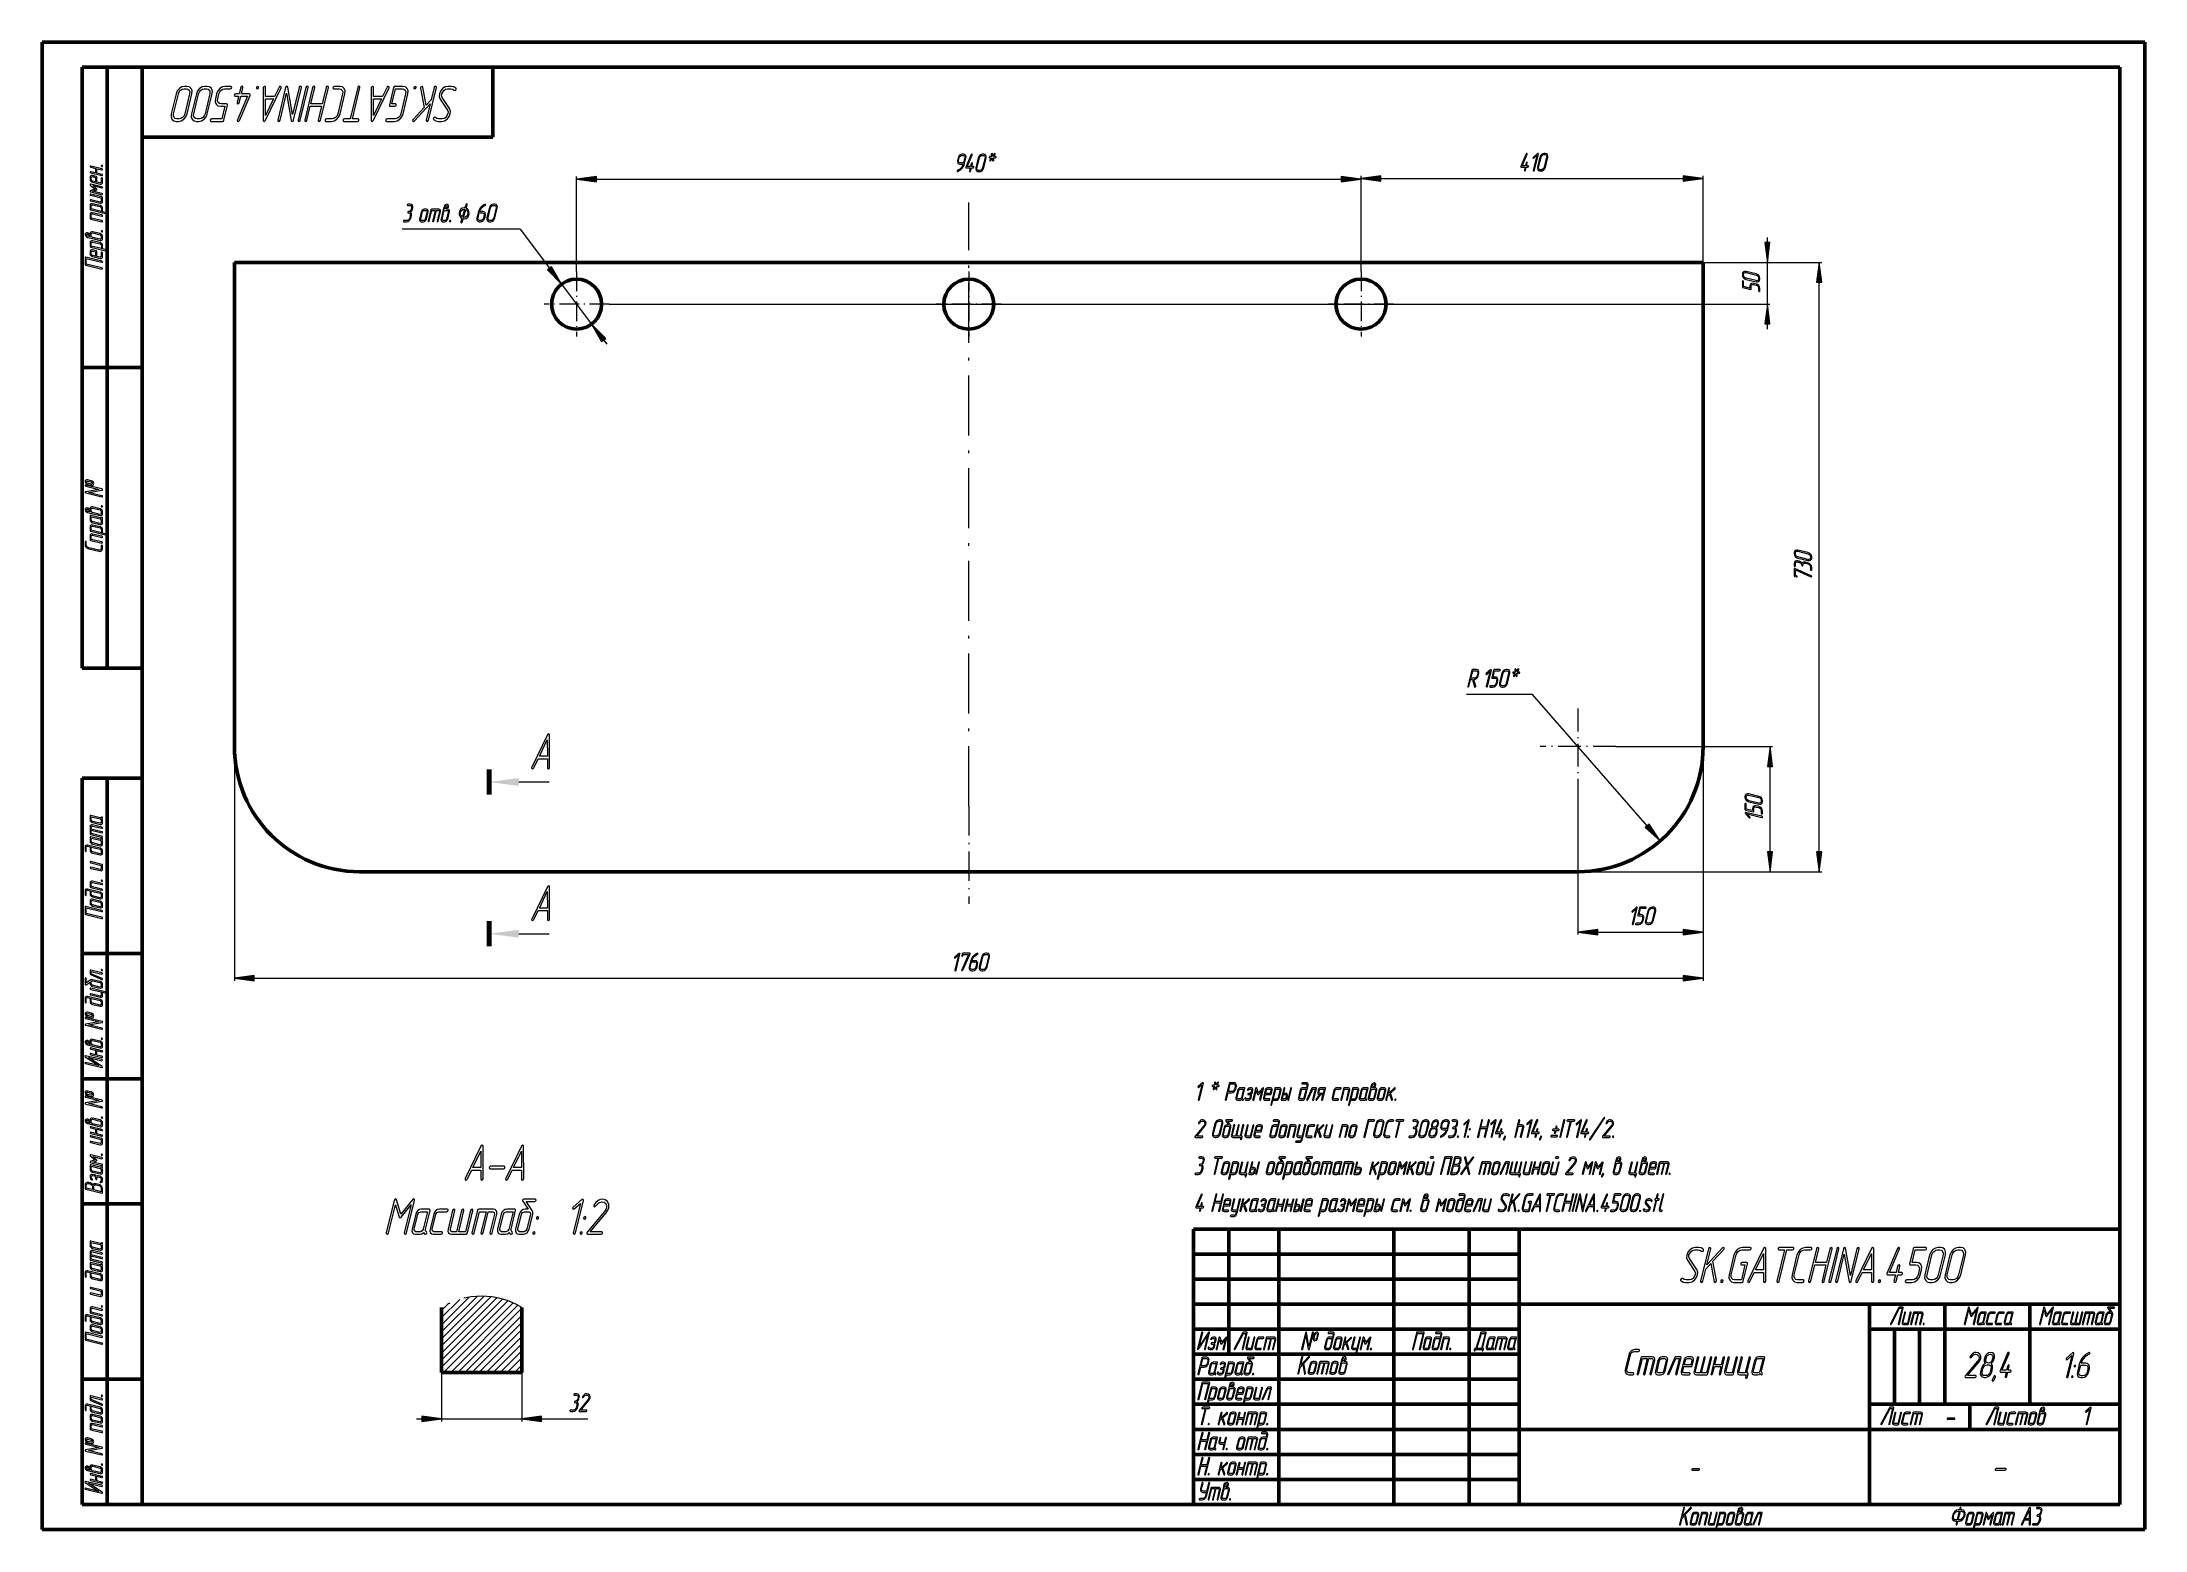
# Model space of a CAD drawing. Extents: x 0 to 420, y 0 to 297.
import ezdxf

# ---------------------------------------------------------------- set-up
doc = ezdxf.new("R2010")
doc.units = 0
doc.linetypes.add('DASHDOT', pattern=[18.5, 12, -3, 0.5, -3])

msp = doc.modelspace()

# ---------------------------------------------------------------- linework, layer by layer
at = {"color": 7, "lineweight": 50}
for p, q in [((0, 297), (0, 0)), ((420, 297), (0, 297)), ((20, 297), (0, 297)), ((420, 0), (420, 297)), ((8, 292), (8, 172)), ((8, 292), (20, 292)), ((13, 292), (13, 172)), ((415, 292), (20, 292)), ((20, 292), (20, 5)), ((90, 292), (90, 278)), ((415, 5), (415, 292)), ((90, 278), (20, 278)), ((38.43, 253.01), (38.43, 156.35)), ((331.76, 253.01), (38.43, 253.01)), ((331.76, 253.01), (331.76, 156.35)), ((8, 232), (20, 232)), ((8, 172), (20, 172)), ((8, 5), (8, 150)), ((8, 150), (20, 150)), ((13, 5), (13, 150)), ((306.76, 131.35), (63.43, 131.35)), ((8, 115), (20, 115)), ((8, 90), (20, 90)), ((8, 65), (20, 65)), ((230, 5), (230, 60)), ((230, 60), (415, 60)), ((237, 35), (237, 60)), ((247, 5), (247, 60)), ((270, 5), (270, 60)), ((285, 5), (285, 60)), ((295, 5), (295, 60)), ((415, 60), (415, 5)), ((230, 55), (295, 55)), ((230, 50), (295, 50)), ((79.81, 31.37), (79.81, 44.31)), ((95.81, 31.37), (95.81, 44.31)), ((230, 45), (295, 45)), ((295, 45), (415, 45)), ((365, 5), (365, 45)), ((380, 25), (380, 45)), ((397, 25), (397, 45)), ((230, 40), (295, 40)), ((230, 40), (295, 40)), ((365, 40), (415, 40)), ((370, 25), (370, 40)), ((375, 25), (375, 40)), ((230, 35), (295, 35)), ((230, 35), (295, 35)), ((8, 30), (20, 30)), ((79.81, 31.37), (95.81, 31.37)), ((230, 30), (295, 30)), ((230, 25), (295, 25)), ((365, 25), (415, 25)), ((385, 20), (385, 25)), ((230, 20), (295, 20)), ((295, 20), (415, 20)), ((230, 15), (295, 15)), ((230, 10), (295, 10)), ((8, 5), (20, 5)), ((20, 5), (415, 5)), ((230, 5), (415, 5)), ((0, 0), (420, 0))]:
    msp.add_line(p, q, dxfattribs=at)
at = {"color": 7, "lineweight": 13}
for p, q in [((106.76, 251.18), (106.76, 270.13)), ((110.72, 269.63), (259.46, 269.63)), ((263.43, 251.18), (263.43, 270.27)), ((263.43, 251.18), (263.43, 270.13)), ((267.39, 269.77), (327.79, 269.77)), ((331.76, 253.01), (331.76, 270.27)), ((95.48, 259.64), (71.91, 259.64)), ((95.48, 259.64), (101.36, 251.84)), ((344.59, 256.98), (344.59, 258.01)), ((331.76, 253.01), (355.44, 253.01)), ((331.76, 253.01), (345.09, 253.01)), ((344.59, 244.68), (344.59, 253.01)), ((103.75, 248.67), (109.77, 240.69)), ((354.94, 135.31), (354.94, 249.05)), ((113.26, 244.68), (345.09, 244.68)), ((344.59, 239.68), (344.59, 240.71)), ((112.16, 237.52), (112.78, 236.69)), ((297.7, 166.72), (284.5, 166.72)), ((320.6, 140.51), (297.7, 166.72)), ((38.43, 156.35), (38.43, 109.58)), ((314.33, 156.35), (345.62, 156.35)), ((331.76, 156.35), (331.76, 109.58)), ((331.76, 156.35), (331.76, 118.79)), ((345.12, 135.31), (345.12, 152.38)), ((95.22, 149.26), (101.27, 149.26)), ((306.76, 148.78), (306.76, 118.79)), ((306.76, 131.35), (345.62, 131.35)), ((306.76, 131.35), (355.44, 131.35)), ((95.22, 118.96), (101.27, 118.96)), ((310.72, 119.29), (327.79, 119.29)), ((42.39, 110.08), (327.79, 110.08)), ((79.81, 38.07), (88.33, 46.58)), ((79.81, 39.48), (86.89, 46.56)), ((79.81, 36.65), (89.64, 46.48)), ((79.81, 40.89), (85.3, 46.38)), ((79.81, 35.24), (90.86, 46.28)), ((79.81, 33.82), (91.99, 46)), ((79.81, 42.31), (83.45, 45.95)), ((79.81, 32.41), (93.06, 45.65)), ((79.81, 43.72), (81.13, 45.04)), ((80.19, 31.37), (94.06, 45.24)), ((81.61, 31.37), (95.01, 44.78)), ((83.02, 31.37), (95.81, 44.17)), ((84.43, 31.37), (95.81, 42.75)), ((85.85, 31.37), (95.81, 41.34)), ((87.26, 31.37), (95.81, 39.92)), ((88.68, 31.37), (95.81, 38.51)), ((90.09, 31.37), (95.81, 37.1)), ((91.5, 31.37), (95.81, 35.68)), ((92.92, 31.37), (95.81, 34.27)), ((79.81, 31.37), (79.81, 21.6)), ((94.33, 31.37), (95.81, 32.85)), ((95.75, 31.37), (95.81, 31.44)), ((95.81, 31.37), (95.81, 21.6)), ((74.81, 22.1), (75.85, 22.1)), ((79.81, 22.1), (95.81, 22.1)), ((99.78, 22.1), (109, 22.1))]:
    msp.add_line(p, q, dxfattribs=at)
at = {"color": 7, "linetype": 'DASHDOT', "lineweight": 13}
msp.add_line((185.09, 144.42), (185.09, 264.94), dxfattribs=at)
at = {"color": 7, "linetype": 'DASHDOT', "lineweight": 13, "ltscale": 0.325}
for p, q in [((106.76, 251.18), (106.76, 238.18)), ((185.09, 251.18), (185.09, 238.18)), ((263.43, 251.18), (263.43, 238.18)), ((113.26, 244.68), (100.26, 244.68)), ((191.59, 244.68), (178.59, 244.68)), ((269.93, 244.68), (256.93, 244.68))]:
    msp.add_line(p, q, dxfattribs=at)
at = {"color": 7, "linetype": 'DASHDOT', "lineweight": 13, "ltscale": 0.378429}
for p, q in [((306.76, 163.91), (306.76, 148.78)), ((314.33, 156.35), (299.19, 156.35))]:
    msp.add_line(p, q, dxfattribs=at)
at = {"color": 7, "lineweight": 100}
for p, q in [((89.27, 151.76), (89.27, 146.76)), ((89.27, 116.46), (89.27, 121.46))]:
    msp.add_line(p, q, dxfattribs=at)
at = {"color": 7, "linetype": 'DASHDOT', "lineweight": 13, "ltscale": 0.487437}
msp.add_line((185.09, 144.42), (185.09, 124.92), dxfattribs=at)
at = {"color": 7, "lineweight": 13}
for points in [[(26.77, 286.67), (25.81, 282.67), (25.77, 282.09), (25.95, 281.6), (26.31, 281.27), (26.8, 281.16), (27.25, 281.16), (27.81, 281.29), (28.32, 281.61), (28.73, 282.1), (28.96, 282.67), (29.92, 286.67), (29.97, 287.24), (29.78, 287.72), (29.43, 288.06), (28.94, 288.16), (28.49, 288.16), (27.94, 288.06), (27.42, 287.72), (27.01, 287.24)], [(27.23, 286.67), (27.39, 287.07), (27.66, 287.37), (28.01, 287.6), (28.37, 287.66), (28.82, 287.66), (29.14, 287.6), (29.37, 287.37), (29.5, 287.06), (29.47, 286.67), (28.51, 282.67), (28.36, 282.29), (28.08, 281.96), (27.74, 281.75), (27.37, 281.66), (26.92, 281.66), (26.6, 281.75), (26.36, 281.96), (26.24, 282.29), (26.26, 282.67)], [(30.82, 286.67), (29.85, 282.67), (29.81, 282.09), (29.99, 281.6), (30.36, 281.27), (30.85, 281.16), (31.3, 281.16), (31.85, 281.29), (32.37, 281.61), (32.77, 282.1), (33, 282.67), (33.97, 286.67), (34.01, 287.24), (33.82, 287.72), (33.47, 288.06), (32.98, 288.16), (32.53, 288.16), (31.99, 288.06), (31.46, 287.72), (31.06, 287.24)], [(31.27, 286.67), (31.43, 287.07), (31.7, 287.37), (32.05, 287.6), (32.41, 287.66), (32.86, 287.66), (33.18, 287.6), (33.42, 287.37), (33.54, 287.06), (33.52, 286.67), (32.55, 282.67), (32.4, 282.29), (32.13, 281.96), (31.78, 281.75), (31.42, 281.66), (30.97, 281.66), (30.64, 281.75), (30.4, 281.96), (30.28, 282.29), (30.3, 282.67)], [(34.87, 286.67), (34.63, 285.67), (34.59, 285.09), (34.77, 284.61), (35.13, 284.28), (35.61, 284.17), (36.51, 284.17), (35.91, 281.66), (33.89, 281.66), (33.7, 281.58), (33.6, 281.42), (33.63, 281.24), (33.77, 281.16), (36.02, 281.16), (36.21, 281.23), (36.3, 281.42), (37.03, 284.42), (37.02, 284.61), (36.87, 284.67), (35.74, 284.67), (35.41, 284.74), (35.17, 284.96), (35.05, 285.29), (35.08, 285.67), (35.32, 286.67), (35.48, 287.06), (35.75, 287.37), (36.1, 287.6), (36.45, 287.66), (37.59, 287.66), (37.77, 287.74), (37.87, 287.92), (37.85, 288.09), (37.71, 288.16), (36.57, 288.16), (36.04, 288.06), (35.52, 287.72), (35.11, 287.24)], [(39.25, 286.17), (38.94, 284.91), (38.97, 284.72), (39.1, 284.66), (39.27, 284.73), (39.39, 284.91), (39.7, 286.17), (41, 286.17), (39.02, 281.47), (39, 281.41), (39.02, 281.23), (39.17, 281.16), (39.32, 281.21), (39.43, 281.37), (41.54, 286.36), (41.55, 286.42), (41.53, 286.6), (41.39, 286.67), (39.82, 286.67), (40.12, 287.92), (40.09, 288.1), (39.95, 288.16), (39.77, 288.1), (39.67, 287.92), (39.37, 286.67), (38.68, 286.67), (38.5, 286.59), (38.4, 286.41), (38.42, 286.24), (38.56, 286.17)], [(42.98, 287.66), (43.16, 287.74), (43.26, 287.92), (43.24, 288.09), (43.1, 288.16), (42.9, 288.08), (42.81, 287.92), (42.83, 287.73)], [(46.45, 286.16), (46.43, 286.16), (44.63, 286.16), (44.62, 286.16), (44.62, 287.97), (44.57, 288.11), (44.45, 288.16), (44.27, 288.09), (44.17, 287.92), (44.15, 287.85), (44.17, 281.4), (44.22, 281.23), (44.34, 281.17), (44.61, 281.4), (47.74, 287.85), (47.77, 287.92), (47.74, 288.09), (47.59, 288.16), (47.44, 288.11), (47.33, 287.97)], [(44.62, 285.65), (46.21, 285.65), (44.62, 282.37)], [(48.65, 287.92), (47.07, 281.42), (47.11, 281.23), (47.24, 281.16), (47.42, 281.23), (47.53, 281.42), (48.82, 286.78), (49.78, 281.32), (49.85, 281.19), (49.95, 281.16), (50.12, 281.23), (50.22, 281.42), (51.8, 287.92), (51.77, 288.1), (51.63, 288.16), (51.45, 288.1), (51.35, 287.92), (50.05, 282.55), (49.09, 288.02), (49.03, 288.13), (48.93, 288.16), (48.75, 288.1)], [(52.69, 287.92), (51.12, 281.42), (51.15, 281.23), (51.29, 281.16), (51.47, 281.23), (51.57, 281.42), (53.14, 287.92), (53.12, 288.1), (52.98, 288.16), (52.79, 288.1)], [(53.58, 284.17), (55.82, 284.17), (55.16, 281.42), (55.2, 281.23), (55.34, 281.16), (55.51, 281.23), (55.61, 281.42), (57.19, 287.92), (57.16, 288.1), (57.02, 288.16), (56.84, 288.1), (56.74, 287.92), (55.95, 284.67), (53.71, 284.67), (54.49, 287.92), (54.45, 288.1), (54.31, 288.16), (54.14, 288.1), (54.04, 287.92), (52.46, 281.42), (52.5, 281.23), (52.63, 281.16), (52.8, 281.23), (52.91, 281.42)], [(58.38, 288.16), (58.18, 288.08), (58.09, 287.92), (58.11, 287.73), (58.26, 287.66), (59.37, 287.66), (59.7, 287.59), (59.94, 287.36), (60.06, 287.05), (60.03, 286.67), (59.07, 282.67), (58.91, 282.28), (58.63, 281.95), (58.29, 281.75), (57.92, 281.66), (56.81, 281.66), (56.62, 281.58), (56.52, 281.42), (56.54, 281.24), (56.69, 281.16), (57.8, 281.16), (58.36, 281.29), (58.87, 281.61), (59.29, 282.09), (59.52, 282.67), (60.48, 286.67), (60.53, 287.24), (60.34, 287.72), (59.99, 288.06), (59.49, 288.16)], [(61.98, 281.66), (63.49, 287.92), (63.45, 288.1), (63.31, 288.16), (63.14, 288.1), (63.04, 287.92), (61.53, 281.66), (60.39, 281.66), (60.21, 281.58), (60.11, 281.42), (60.13, 281.24), (60.27, 281.16), (62.98, 281.16), (63.17, 281.24), (63.26, 281.42), (63.25, 281.59), (63.1, 281.66)], [(68.02, 286.16), (68, 286.16), (66.2, 286.16), (66.19, 286.16), (66.19, 287.97), (66.14, 288.11), (66.02, 288.16), (65.85, 288.09), (65.74, 287.92), (65.73, 287.85), (65.74, 281.4), (65.79, 281.23), (65.91, 281.17), (66.18, 281.4), (69.31, 287.85), (69.34, 287.92), (69.31, 288.09), (69.16, 288.16), (69.01, 288.11), (68.9, 287.97)], [(66.19, 285.65), (67.78, 285.65), (66.2, 282.37)], [(70.22, 287.92), (69.37, 284.42), (69.39, 284.23), (69.54, 284.17), (70.43, 284.17), (70.63, 284.25), (70.72, 284.42), (70.71, 284.6), (70.56, 284.67), (69.89, 284.67), (70.61, 287.66), (71.96, 287.66), (72.28, 287.6), (72.51, 287.37), (72.64, 287.06), (72.62, 286.67), (71.65, 282.67), (71.5, 282.29), (71.22, 281.96), (70.88, 281.75), (70.52, 281.66), (68.94, 281.66), (68.75, 281.58), (68.65, 281.42), (68.67, 281.24), (68.82, 281.16), (70.4, 281.16), (70.95, 281.29), (71.46, 281.61), (71.87, 282.1), (72.1, 282.67), (73.07, 286.67), (73.11, 287.24), (72.92, 287.72), (72.57, 288.06), (72.08, 288.16), (70.51, 288.16), (70.32, 288.1)], [(77.72, 285.49), (76.7, 284.38), (76.05, 288.02), (76, 288.13), (75.89, 288.16), (75.72, 288.09), (75.61, 287.93), (75.6, 287.88), (75.6, 287.8), (76.29, 283.93), (74.12, 281.56), (74.02, 281.42), (74.07, 281.23), (74.21, 281.16), (74.4, 281.26), (77.52, 284.66), (76.73, 281.42), (76.77, 281.23), (76.91, 281.16), (77.08, 281.23), (77.18, 281.42), (78.76, 287.92), (78.73, 288.1), (78.59, 288.16), (78.41, 288.1), (78.31, 287.92)], [(74.43, 287.66), (74.61, 287.74), (74.72, 287.92), (74.7, 288.09), (74.55, 288.16), (74.36, 288.08), (74.26, 287.92), (74.28, 287.73)], [(78.21, 281.52), (78.64, 281.25), (79.15, 281.16), (79.81, 281.16), (80.39, 281.29), (80.9, 281.63), (81.3, 282.11), (81.52, 282.67), (81.57, 283.23), (81.38, 283.72), (79.9, 285.95), (79.79, 286.29), (79.82, 286.66), (80.24, 287.36), (80.6, 287.59), (80.96, 287.66), (81.61, 287.66), (82, 287.6), (82.32, 287.39), (82.44, 287.35), (82.62, 287.44), (82.73, 287.61), (82.73, 287.72), (82.67, 287.8), (82.26, 288.08), (81.73, 288.16), (81.08, 288.16), (80.51, 288.05), (79.98, 287.7), (79.6, 287.23), (79.37, 286.67), (79.33, 286.11), (79.5, 285.6), (80.98, 283.37), (81.1, 283.05), (81.07, 282.67), (80.65, 281.96), (80.32, 281.75), (79.93, 281.66), (79.27, 281.66), (78.88, 281.74), (78.56, 281.94), (78.44, 281.98), (78.26, 281.9), (78.14, 281.73), (78.15, 281.6)], [(184.26, 272.77), (184.52, 273.88), (184.54, 274.17), (184.45, 274.41), (184.27, 274.57), (184.03, 274.63), (183.8, 274.63), (183.52, 274.57), (183.27, 274.41), (183.06, 274.16), (182.95, 273.88), (182.83, 273.38), (182.81, 273.09), (182.89, 272.84), (183.07, 272.68), (183.32, 272.63), (183.99, 272.63), (183.85, 272.28), (183.63, 271.94), (183.28, 271.6), (183.07, 271.47), (182.87, 271.37), (182.8, 271.32), (182.76, 271.26), (182.77, 271.17), (182.84, 271.13), (182.89, 271.14), (183.37, 271.41), (183.78, 271.81), (184.07, 272.27)], [(184.06, 272.88), (183.38, 272.88), (183.22, 272.91), (183.1, 273.02), (183.04, 273.18), (183.05, 273.38), (183.17, 273.88), (183.25, 274.07), (183.39, 274.23), (183.56, 274.34), (183.74, 274.38), (183.97, 274.38), (184.13, 274.34), (184.25, 274.23), (184.31, 274.07), (184.3, 273.88)], [(185.67, 272.13), (185.82, 272.76), (185.81, 272.85), (185.74, 272.88), (185.66, 272.84), (185.6, 272.76), (185.44, 272.13), (184.8, 272.13), (185.79, 274.48), (185.79, 274.51), (185.78, 274.59), (185.71, 274.63), (185.63, 274.6), (185.58, 274.53), (184.52, 272.03), (184.52, 272), (184.53, 271.91), (184.6, 271.88), (185.38, 271.88), (185.23, 271.25), (185.25, 271.16), (185.32, 271.13), (185.41, 271.16), (185.46, 271.25), (185.61, 271.88), (185.95, 271.88), (186.04, 271.92), (186.09, 272.01), (186.08, 272.09), (186.01, 272.13)], [(188.08, 271.88), (188.57, 273.88), (188.59, 274.16), (188.5, 274.41), (188.31, 274.57), (188.07, 274.63), (187.84, 274.63), (187.57, 274.57), (187.31, 274.41), (187.11, 274.16), (186.99, 273.88), (186.51, 271.88), (186.49, 271.59), (186.58, 271.35), (186.76, 271.18), (187, 271.13), (187.23, 271.13), (187.5, 271.18), (187.76, 271.35), (187.96, 271.59)], [(187.86, 271.88), (187.77, 271.68), (187.64, 271.52), (187.47, 271.41), (187.29, 271.38), (187.06, 271.38), (186.9, 271.41), (186.78, 271.52), (186.72, 271.68), (186.73, 271.88), (187.22, 273.88), (187.29, 274.07), (187.43, 274.23), (187.6, 274.34), (187.78, 274.38), (188.01, 274.38), (188.17, 274.34), (188.29, 274.23), (188.35, 274.07), (188.34, 273.88)], [(190.05, 274.13), (190.35, 274.57), (190.38, 274.63), (190.37, 274.72), (190.29, 274.75), (190.18, 274.68), (189.91, 274.28), (189.82, 274.68), (189.74, 274.75), (189.65, 274.71), (189.59, 274.63), (189.59, 274.57), (189.69, 274.13), (189.28, 274.13), (189.19, 274.09), (189.14, 274.01), (189.15, 273.91), (189.22, 273.88), (189.63, 273.88), (189.32, 273.44), (189.29, 273.38), (189.31, 273.29), (189.38, 273.25), (189.5, 273.33), (189.77, 273.72), (189.86, 273.33), (189.94, 273.25), (190.03, 273.29), (190.08, 273.38), (190.08, 273.44), (189.99, 273.88), (190.4, 273.88), (190.49, 273.92), (190.54, 274.01), (190.53, 274.09), (190.45, 274.13)], [(296.48, 272.27), (296.64, 272.9), (296.62, 272.99), (296.56, 273.02), (296.47, 272.98), (296.41, 272.9), (296.26, 272.27), (295.61, 272.27), (296.6, 274.62), (296.61, 274.65), (296.6, 274.73), (296.52, 274.77), (296.45, 274.74), (296.39, 274.67), (295.34, 272.17), (295.33, 272.14), (295.34, 272.05), (295.41, 272.02), (296.2, 272.02), (296.05, 271.39), (296.06, 271.3), (296.13, 271.27), (296.22, 271.3), (296.27, 271.39), (296.42, 272.02), (296.77, 272.02), (296.86, 272.06), (296.91, 272.14), (296.9, 272.23), (296.83, 272.27)], [(298.07, 271.39), (298.86, 274.64), (298.84, 274.73), (298.77, 274.76), (298.69, 274.73), (297.83, 273.98), (297.77, 273.89), (297.79, 273.81), (297.86, 273.77), (297.95, 273.81), (298.56, 274.34), (297.84, 271.39), (297.86, 271.3), (297.93, 271.27), (298.02, 271.3)], [(300.25, 272.02), (300.73, 274.02), (300.75, 274.3), (300.66, 274.55), (300.48, 274.71), (300.23, 274.77), (300.01, 274.77), (299.73, 274.71), (299.47, 274.54), (299.27, 274.3), (299.16, 274.02), (298.67, 272.02), (298.65, 271.73), (298.75, 271.49), (298.92, 271.32), (299.16, 271.27), (299.39, 271.27), (299.66, 271.32), (299.92, 271.49), (300.13, 271.73)], [(300.02, 272.02), (299.94, 271.82), (299.8, 271.66), (299.63, 271.55), (299.45, 271.52), (299.22, 271.52), (299.06, 271.55), (298.95, 271.66), (298.88, 271.82), (298.9, 272.02), (299.38, 274.02), (299.45, 274.21), (299.59, 274.37), (299.76, 274.48), (299.95, 274.52), (300.17, 274.52), (300.33, 274.48), (300.45, 274.37), (300.51, 274.21), (300.5, 274.02)], [(10.7, 271.78), (10.7, 270.88), (9.71, 271.12), (9.61, 271.11), (9.58, 271.04), (9.62, 270.95), (9.71, 270.9), (11.96, 270.35), (12.05, 270.37), (12.08, 270.43), (12.05, 270.53), (11.96, 270.58), (10.96, 270.82), (10.96, 271.72), (11.96, 271.48), (12.05, 271.49), (12.08, 271.56), (12.05, 271.65), (11.96, 271.7), (9.71, 272.24), (9.61, 272.23), (9.58, 272.16), (9.62, 272.08), (9.71, 272.02)], [(10.96, 269.02), (10.96, 270.03), (10.92, 270.12), (10.83, 270.17), (10.08, 270.36), (9.89, 270.37), (9.73, 270.31), (9.62, 270.19), (9.58, 270.02), (9.58, 269.57), (9.62, 269.38), (9.73, 269.22), (9.9, 269.08), (10.08, 269.01), (11.58, 268.64), (11.78, 268.63), (11.94, 268.69), (12.05, 268.8), (12.08, 268.97), (12.08, 269.76), (12.04, 269.85), (11.96, 269.9), (11.87, 269.89), (11.83, 269.82), (11.83, 269.03), (11.76, 268.89), (11.58, 268.87)], [(10.7, 269.08), (10.08, 269.23), (9.91, 269.34), (9.83, 269.51), (9.83, 269.96), (9.91, 270.11), (10.08, 270.13), (10.7, 269.98)], [(11.83, 272.3), (11.87, 272.2), (11.96, 272.15), (12.05, 272.16), (12.08, 272.24), (12.04, 272.33), (11.96, 272.38), (11.87, 272.37)], [(110.72, 270.15), (106.76, 269.63), (110.72, 269.11)], [(259.46, 269.11), (263.43, 269.63), (259.46, 270.15)], [(267.39, 270.29), (263.43, 269.77), (267.39, 269.25)], [(327.79, 269.25), (331.76, 269.77), (327.79, 270.29)], [(11.96, 268.1), (9.71, 268.65), (9.61, 268.63), (9.58, 268.57), (9.64, 268.46), (10.6, 267.64), (9.64, 267.3), (9.59, 267.26), (9.58, 267.22), (9.62, 267.13), (9.71, 267.07), (11.96, 266.53), (12.05, 266.54), (12.08, 266.61), (12.05, 266.7), (11.96, 266.75), (10.12, 267.2), (10.9, 267.48), (10.98, 267.56), (10.9, 267.67), (10.12, 268.33), (11.96, 267.88), (12.05, 267.89), (12.08, 267.96), (12.05, 268.05)], [(11.96, 266.08), (9.71, 266.62), (9.61, 266.61), (9.58, 266.54), (9.62, 266.46), (9.71, 266.4), (11.83, 265.88), (11.83, 265.21), (11.76, 265.07), (11.58, 265.05), (9.71, 265.5), (9.61, 265.48), (9.58, 265.41), (9.62, 265.33), (9.71, 265.27), (11.58, 264.82), (11.78, 264.81), (11.94, 264.87), (12.05, 264.98), (12.08, 265.15), (12.08, 265.94), (12.05, 266.03)], [(12.08, 263.13), (12.08, 263.8), (12.05, 263.98), (11.94, 264.16), (11.58, 264.37), (10.08, 264.73), (9.89, 264.74), (9.73, 264.68), (9.62, 264.56), (9.58, 264.41), (9.58, 263.61), (9.61, 263.52), (9.71, 263.47), (12.96, 262.69), (13.05, 262.7), (13.08, 262.77), (13.05, 262.85), (12.96, 262.91)], [(73.58, 263.05), (73.83, 263.31), (73.97, 263.63), (74.03, 263.88), (74.05, 264.17), (73.96, 264.42), (73.78, 264.58), (73.54, 264.64), (73.08, 264.64), (72.99, 264.59), (72.95, 264.51), (72.95, 264.42), (73.03, 264.38), (73.48, 264.38), (73.64, 264.34), (73.76, 264.24), (73.82, 264.07), (73.81, 263.88), (73.75, 263.63), (73.67, 263.44), (73.53, 263.28), (73.36, 263.17), (73.18, 263.14), (73.08, 263.09), (73.03, 263.01), (73.04, 262.92), (73.12, 262.89), (73.23, 262.89), (73.39, 262.84), (73.51, 262.74), (73.57, 262.57), (73.55, 262.38), (73.43, 261.88), (73.36, 261.69), (73.22, 261.53), (73.05, 261.42), (72.86, 261.39), (72.3, 261.39), (72.21, 261.34), (72.16, 261.26), (72.17, 261.17), (72.24, 261.14), (72.8, 261.14), (73.08, 261.19), (73.34, 261.36), (73.54, 261.6), (73.66, 261.88), (73.78, 262.38), (73.77, 262.78)], [(80.75, 263.63), (80.88, 263.72), (81, 263.82), (81.12, 263.99), (81.15, 264.05), (81.18, 264.13), (81.19, 264.34), (81.13, 264.51), (81.01, 264.6), (80.84, 264.63), (80.51, 264.51), (80.36, 264.34), (80.28, 264.13), (80.04, 263.14), (79.68, 261.64), (79.66, 261.44), (79.73, 261.28), (79.84, 261.17), (80.01, 261.14), (80.45, 261.14), (80.64, 261.17), (80.81, 261.28), (81.02, 261.64), (81.39, 263.14), (81.4, 263.33), (81.34, 263.49), (81.22, 263.6), (81.06, 263.63)], [(83.87, 261.83), (83.65, 261.08), (83.65, 261.03), (83.69, 260.94), (83.78, 260.9), (83.9, 261.01), (84.11, 261.74), (84.2, 261.72), (84.3, 261.72), (84.69, 261.8), (85.01, 262.05), (85.24, 262.4), (85.32, 262.81), (85.27, 263.11), (85.16, 263.42), (84.94, 263.66), (84.71, 263.82), (84.92, 264.55), (84.93, 264.59), (84.89, 264.69), (84.8, 264.72), (84.69, 264.62), (84.47, 263.9), (84.36, 263.91), (84.3, 263.91), (83.91, 263.83), (83.58, 263.58), (83.36, 263.22), (83.29, 262.81), (83.33, 262.51), (83.45, 262.22), (83.63, 261.99)], [(87.11, 263), (86.84, 261.88), (86.82, 261.6), (86.92, 261.36), (87.09, 261.19), (87.33, 261.14), (87.56, 261.14), (87.83, 261.19), (88.09, 261.36), (88.3, 261.6), (88.42, 261.88), (88.54, 262.38), (88.55, 262.67), (88.47, 262.92), (88.29, 263.08), (88.04, 263.14), (87.38, 263.14), (87.52, 263.48), (87.74, 263.82), (88.09, 264.16), (88.29, 264.29), (88.49, 264.39), (88.57, 264.44), (88.6, 264.51), (88.59, 264.59), (88.52, 264.64), (88.48, 264.62), (87.99, 264.35), (87.58, 263.95), (87.29, 263.49)], [(90.44, 261.88), (90.92, 263.88), (90.94, 264.17), (90.85, 264.42), (90.67, 264.58), (90.42, 264.64), (90.2, 264.64), (89.92, 264.57), (89.66, 264.41), (89.46, 264.16), (89.35, 263.88), (88.86, 261.88), (88.84, 261.6), (88.94, 261.36), (89.11, 261.19), (89.36, 261.14), (89.58, 261.14), (89.85, 261.19), (90.12, 261.36), (90.32, 261.6)], [(11.96, 262.48), (10.08, 262.93), (9.89, 262.94), (9.73, 262.88), (9.62, 262.76), (9.58, 262.6), (9.58, 261.81), (9.61, 261.72), (9.71, 261.67), (11.96, 261.13), (12.05, 261.14), (12.08, 261.21), (12.05, 261.3), (11.96, 261.35), (9.83, 261.87), (9.83, 262.54), (9.91, 262.68), (10.08, 262.71), (11.96, 262.25), (12.05, 262.26), (12.08, 262.33), (12.05, 262.43)], [(11.84, 263.19), (9.83, 263.67), (9.83, 264.35), (9.91, 264.48), (10.08, 264.51), (11.58, 264.14), (11.76, 264.03), (11.84, 263.86)], [(76.75, 261.64), (77.11, 263.14), (77.12, 263.33), (77.06, 263.49), (76.94, 263.6), (76.78, 263.63), (76.33, 263.63), (76.14, 263.6), (75.98, 263.48), (75.84, 263.32), (75.77, 263.14), (75.4, 261.64), (75.39, 261.44), (75.45, 261.28), (75.56, 261.17), (75.73, 261.14), (76.18, 261.14), (76.36, 261.17), (76.53, 261.28), (76.67, 261.44)], [(76.53, 261.64), (76.42, 261.46), (76.24, 261.39), (75.79, 261.39), (75.65, 261.46), (75.63, 261.64), (75.99, 263.14), (76.1, 263.31), (76.27, 263.38), (76.72, 263.38), (76.87, 263.31), (76.89, 263.14)], [(78.52, 263.38), (78.01, 261.26), (78.02, 261.17), (78.1, 261.14), (78.18, 261.17), (78.23, 261.26), (78.75, 263.38), (79.2, 263.38), (79.34, 263.31), (79.36, 263.14), (78.91, 261.26), (78.92, 261.17), (78.99, 261.14), (79.08, 261.17), (79.13, 261.26), (79.59, 263.14), (79.6, 263.33), (79.54, 263.49), (79.42, 263.6), (79.26, 263.63), (77.8, 263.63), (77.7, 263.6), (77.65, 263.51), (77.11, 261.26), (77.12, 261.17), (77.19, 261.14), (77.28, 261.17), (77.34, 261.26), (77.85, 263.38)], [(80.8, 261.64), (80.69, 261.46), (80.51, 261.39), (80.07, 261.39), (79.92, 261.46), (79.9, 261.64), (80.26, 263.14), (80.37, 263.31), (80.55, 263.38), (81, 263.38), (81.14, 263.31), (81.16, 263.14)], [(80.38, 263.63), (80.5, 264.13), (80.61, 264.32), (80.78, 264.38), (80.93, 264.32), (80.95, 264.13), (80.91, 264.05), (80.86, 263.98), (80.82, 263.95), (80.59, 263.77)], [(81.53, 261.39), (81.43, 261.34), (81.38, 261.26), (81.39, 261.17), (81.47, 261.14), (81.56, 261.18), (81.61, 261.26), (81.6, 261.35)], [(83.95, 262.09), (83.64, 262.39), (83.54, 262.81), (83.54, 262.88), (83.56, 262.98), (83.6, 263.13), (83.76, 263.4), (84.01, 263.58), (84.3, 263.64), (84.4, 263.63)], [(84.64, 263.56), (84.94, 263.24), (85.06, 262.81), (85, 262.5), (84.84, 262.23), (84.59, 262.05), (84.3, 261.99), (84.18, 262)], [(87.31, 262.89), (87.98, 262.89), (88.15, 262.84), (88.27, 262.74), (88.32, 262.57), (88.31, 262.38), (88.19, 261.88), (88.11, 261.69), (87.97, 261.53), (87.8, 261.42), (87.62, 261.39), (87.39, 261.39), (87.23, 261.42), (87.12, 261.53), (87.05, 261.69), (87.07, 261.88)], [(90.21, 261.88), (90.13, 261.68), (90, 261.53), (89.82, 261.42), (89.64, 261.39), (89.42, 261.39), (89.25, 261.42), (89.14, 261.53), (89.08, 261.69), (89.09, 261.88), (89.57, 263.88), (89.65, 264.07), (89.78, 264.24), (89.95, 264.34), (90.14, 264.38), (90.36, 264.38), (90.53, 264.34), (90.65, 264.24), (90.71, 264.07), (90.7, 263.88)], [(9.58, 258.47), (9.49, 258.6), (9.39, 258.72), (9.23, 258.84), (9.17, 258.87), (9.08, 258.9), (8.87, 258.91), (8.71, 258.85), (8.62, 258.73), (8.59, 258.57), (8.71, 258.23), (8.87, 258.08), (9.08, 258), (10.08, 257.76), (11.58, 257.4), (11.77, 257.38), (11.93, 257.45), (12.05, 257.56), (12.08, 257.73), (12.08, 258.18), (12.05, 258.36), (11.93, 258.53), (11.58, 258.75), (10.08, 259.11), (9.89, 259.12), (9.73, 259.06), (9.62, 258.94), (9.58, 258.78)], [(9.58, 258.11), (9.08, 258.23), (8.9, 258.34), (8.83, 258.51), (8.9, 258.65), (9.08, 258.67), (9.17, 258.63), (9.24, 258.58), (9.27, 258.54), (9.45, 258.31)], [(12.08, 255.7), (12.08, 256.38), (12.05, 256.56), (11.94, 256.73), (11.58, 256.95), (10.08, 257.31), (9.89, 257.32), (9.73, 257.26), (9.62, 257.14), (9.58, 256.98), (9.58, 256.19), (9.61, 256.1), (9.71, 256.05), (12.96, 255.26), (13.05, 255.28), (13.08, 255.35), (13.05, 255.43), (12.96, 255.49)], [(11.58, 258.52), (11.76, 258.41), (11.83, 258.24), (11.83, 257.79), (11.76, 257.65), (11.58, 257.62), (10.08, 257.99), (9.91, 258.09), (9.83, 258.27), (9.83, 258.72), (9.91, 258.86), (10.08, 258.88)], [(11.84, 255.76), (9.83, 256.25), (9.83, 256.92), (9.91, 257.06), (10.08, 257.08), (11.58, 256.72), (11.76, 256.61), (11.84, 256.44)], [(11.83, 259.25), (11.87, 259.16), (11.96, 259.11), (12.05, 259.11), (12.08, 259.19), (12.04, 259.29), (11.96, 259.33), (11.87, 259.32)], [(344.06, 256.98), (344.59, 253.01), (345.11, 256.98)], [(11.96, 253.26), (8.71, 254.04), (8.62, 254.04), (8.58, 253.96), (8.58, 252.61), (8.62, 252.52), (8.71, 252.47), (11.96, 251.68), (12.05, 251.7), (12.08, 251.76), (12.05, 251.86), (11.96, 251.91), (8.83, 252.66), (8.83, 253.79), (11.96, 253.03), (12.05, 253.05), (12.08, 253.12), (12.05, 253.21)], [(10.96, 254.17), (10.96, 255.18), (10.92, 255.27), (10.83, 255.32), (10.08, 255.51), (9.89, 255.52), (9.73, 255.46), (9.62, 255.34), (9.58, 255.18), (9.58, 254.73), (9.62, 254.54), (9.73, 254.37), (9.9, 254.23), (10.08, 254.16), (11.58, 253.8), (11.78, 253.78), (11.94, 253.84), (12.05, 253.96), (12.08, 254.12), (12.08, 254.91), (12.04, 255.01), (11.96, 255.05), (11.87, 255.04), (11.83, 254.97), (11.83, 254.18), (11.76, 254.04), (11.58, 254.02)], [(10.7, 254.23), (10.08, 254.39), (9.91, 254.49), (9.83, 254.67), (9.83, 255.12), (9.91, 255.26), (10.08, 255.28), (10.7, 255.13)], [(100.94, 251.52), (103.75, 248.67), (101.78, 252.15)], [(355.46, 249.05), (354.94, 253.01), (354.41, 249.05)], [(342.34, 250.72), (340.34, 251.2), (340.05, 251.22), (339.81, 251.13), (339.64, 250.95), (339.59, 250.7), (339.59, 250.48), (339.65, 250.2), (339.81, 249.94), (340.06, 249.74), (340.34, 249.62), (342.34, 249.14), (342.63, 249.12), (342.87, 249.21), (343.03, 249.39), (343.09, 249.63), (343.09, 249.86), (343.03, 250.13), (342.87, 250.39), (342.63, 250.6)], [(342.34, 248.69), (341.84, 248.81), (341.55, 248.83), (341.31, 248.74), (341.15, 248.56), (341.09, 248.32), (341.09, 247.87), (339.84, 248.17), (339.84, 249.18), (339.8, 249.27), (339.71, 249.32), (339.63, 249.31), (339.59, 249.24), (339.59, 248.11), (339.62, 248.02), (339.71, 247.98), (341.21, 247.61), (341.31, 247.62), (341.34, 247.69), (341.34, 248.26), (341.38, 248.42), (341.48, 248.54), (341.65, 248.6), (341.84, 248.58), (342.34, 248.46), (342.53, 248.39), (342.69, 248.25), (342.8, 248.08), (342.83, 247.9), (342.83, 247.33), (342.88, 247.24), (342.96, 247.19), (343.05, 247.2), (343.09, 247.27), (343.09, 247.84), (343.03, 248.1), (342.87, 248.37), (342.63, 248.57)], [(342.34, 250.49), (342.54, 250.41), (342.69, 250.27), (342.8, 250.1), (342.83, 249.92), (342.83, 249.69), (342.8, 249.53), (342.69, 249.42), (342.53, 249.35), (342.34, 249.37), (340.34, 249.85), (340.15, 249.92), (339.98, 250.06), (339.88, 250.23), (339.84, 250.42), (339.84, 250.64), (339.88, 250.8), (339.98, 250.92), (340.15, 250.98), (340.34, 250.97)], [(345.11, 240.71), (344.59, 244.68), (344.06, 240.71)], [(112.57, 237.83), (109.77, 240.69), (111.74, 237.21)], [(11.96, 207.77), (8.71, 208.55), (8.62, 208.53), (8.58, 208.47), (8.62, 208.38), (8.71, 208.33), (11.39, 207.68), (8.66, 207.2), (8.6, 207.17), (8.58, 207.12), (8.62, 207.03), (8.71, 206.98), (11.96, 206.19), (12.05, 206.2), (12.08, 206.27), (12.05, 206.37), (11.96, 206.42), (9.28, 207.07), (12.01, 207.54), (12.07, 207.57), (12.08, 207.62), (12.05, 207.71)], [(9.83, 209.4), (9.08, 209.58), (8.87, 209.59), (8.71, 209.53), (8.62, 209.41), (8.59, 209.25), (8.71, 208.92), (8.87, 208.77), (9.08, 208.68), (9.83, 208.5), (10.04, 208.48), (10.21, 208.55), (10.3, 208.67), (10.33, 208.83), (10.21, 209.17), (10.04, 209.31)], [(9.83, 209.18), (10.02, 209.06), (10.08, 208.89), (10.02, 208.75), (9.83, 208.73), (9.08, 208.91), (8.9, 209.02), (8.83, 209.19), (8.9, 209.34), (9.08, 209.35)], [(9.58, 203.53), (9.49, 203.66), (9.39, 203.79), (9.23, 203.91), (9.17, 203.93), (9.08, 203.96), (8.87, 203.98), (8.71, 203.91), (8.62, 203.79), (8.59, 203.63), (8.71, 203.29), (8.87, 203.15), (9.08, 203.06), (10.08, 202.82), (11.58, 202.46), (11.77, 202.45), (11.93, 202.51), (12.05, 202.63), (12.08, 202.79), (12.08, 203.24), (12.05, 203.42), (11.93, 203.6), (11.58, 203.81), (10.08, 204.17), (9.89, 204.18), (9.73, 204.12), (9.62, 204), (9.58, 203.84)], [(9.58, 203.17), (9.08, 203.29), (8.9, 203.4), (8.83, 203.57), (8.9, 203.72), (9.08, 203.74), (9.17, 203.69), (9.24, 203.64), (9.27, 203.61), (9.45, 203.37)], [(11.84, 202.1), (11.74, 202.01), (11.58, 202.01), (9.71, 202.46), (9.61, 202.46), (9.58, 202.38), (9.58, 201.59), (9.62, 201.4), (9.73, 201.24), (9.9, 201.1), (10.08, 201.02), (11.58, 200.66), (11.78, 200.65), (11.94, 200.71), (12.05, 200.82), (12.08, 200.99), (12.08, 201.44), (12.04, 201.63), (11.91, 201.82), (12.01, 201.88), (12.08, 201.97), (12.09, 202.01), (12.05, 202.1), (11.96, 202.15)], [(11.58, 203.58), (11.76, 203.48), (11.83, 203.3), (11.83, 202.85), (11.76, 202.71), (11.58, 202.69), (10.08, 203.05), (9.91, 203.16), (9.83, 203.34), (9.83, 203.78), (9.91, 203.93), (10.08, 203.95)], [(11.58, 201.78), (11.76, 201.68), (11.83, 201.5), (11.83, 201.05), (11.76, 200.91), (11.58, 200.89), (10.08, 201.25), (9.91, 201.36), (9.83, 201.53), (9.83, 202.21)], [(11.83, 204.31), (11.87, 204.22), (11.96, 204.17), (12.05, 204.18), (12.08, 204.25), (12.04, 204.35), (11.96, 204.39), (11.87, 204.39)], [(12.08, 198.97), (12.08, 199.64), (12.05, 199.82), (11.94, 200), (11.58, 200.21), (10.08, 200.57), (9.89, 200.58), (9.73, 200.52), (9.62, 200.4), (9.58, 200.25), (9.58, 199.45), (9.61, 199.36), (9.71, 199.31), (12.96, 198.53), (13.05, 198.54), (13.08, 198.61), (13.05, 198.69), (12.96, 198.75)], [(11.96, 198.32), (10.08, 198.77), (9.89, 198.78), (9.73, 198.72), (9.62, 198.6), (9.58, 198.44), (9.58, 197.65), (9.61, 197.56), (9.71, 197.51), (11.96, 196.97), (12.05, 196.98), (12.08, 197.05), (12.05, 197.14), (11.96, 197.19), (9.83, 197.71), (9.83, 198.38), (9.91, 198.52), (10.08, 198.55), (11.96, 198.09), (12.05, 198.1), (12.08, 198.17), (12.05, 198.27)], [(11.84, 199.03), (9.83, 199.51), (9.83, 200.19), (9.91, 200.32), (10.08, 200.35), (11.58, 199.98), (11.76, 199.87), (11.84, 199.7)], [(12.08, 196.37), (12.04, 196.47), (11.96, 196.52), (11.87, 196.51), (11.83, 196.43), (11.83, 195.88), (11.79, 195.71), (11.68, 195.59), (11.52, 195.53), (11.33, 195.54), (9.33, 196.03), (9.14, 196.11), (8.98, 196.24), (8.87, 196.41), (8.83, 196.6), (8.83, 197.16), (8.79, 197.25), (8.71, 197.3), (8.62, 197.29), (8.58, 197.22), (8.58, 196.66), (8.64, 196.38), (8.81, 196.12), (9.05, 195.92), (9.33, 195.8), (11.33, 195.32), (11.62, 195.29), (11.86, 195.39), (12.03, 195.57), (12.08, 195.82)], [(352.69, 195.06), (350.69, 195.54), (350.4, 195.56), (350.16, 195.47), (349.99, 195.29), (349.94, 195.05), (349.94, 194.82), (350, 194.54), (350.16, 194.29), (350.41, 194.08), (350.69, 193.97), (352.69, 193.48), (352.98, 193.46), (353.22, 193.56), (353.39, 193.73), (353.44, 193.98), (353.44, 194.2), (353.39, 194.47), (353.22, 194.74), (352.98, 194.94)], [(351.52, 192.95), (351.26, 193.2), (350.94, 193.34), (350.69, 193.4), (350.4, 193.42), (350.16, 193.34), (349.99, 193.16), (349.94, 192.91), (349.94, 192.46), (349.98, 192.37), (350.06, 192.32), (350.15, 192.32), (350.19, 192.4), (350.19, 192.85), (350.23, 193.01), (350.34, 193.13), (350.5, 193.19), (350.69, 193.18), (350.94, 193.12), (351.13, 193.04), (351.29, 192.9), (351.41, 192.73), (351.44, 192.55), (351.48, 192.46), (351.56, 192.4), (351.65, 192.42), (351.69, 192.49), (351.69, 192.6), (351.73, 192.77), (351.83, 192.89), (352, 192.94), (352.19, 192.93), (352.69, 192.81), (352.88, 192.73), (353.04, 192.6), (353.16, 192.42), (353.19, 192.24), (353.19, 191.67), (353.23, 191.58), (353.31, 191.53), (353.4, 191.54), (353.44, 191.61), (353.44, 192.18), (353.39, 192.45), (353.22, 192.71), (352.98, 192.91), (352.69, 193.03), (352.19, 193.15), (351.79, 193.14)], [(352.69, 194.83), (352.89, 194.75), (353.04, 194.62), (353.16, 194.44), (353.19, 194.26), (353.19, 194.04), (353.16, 193.88), (353.04, 193.76), (352.88, 193.7), (352.69, 193.71), (350.69, 194.19), (350.5, 194.27), (350.34, 194.41), (350.23, 194.58), (350.19, 194.76), (350.19, 194.99), (350.23, 195.15), (350.34, 195.27), (350.5, 195.33), (350.69, 195.32)], [(350.09, 191.86), (350.05, 191.88), (349.97, 191.86), (349.94, 191.79), (349.94, 190.44), (349.97, 190.34), (350.06, 190.3), (350.44, 190.21), (350.53, 190.21), (350.56, 190.29), (350.53, 190.38), (350.44, 190.43), (350.19, 190.49), (350.19, 191.59), (353.28, 190.2), (353.32, 190.18), (353.41, 190.2), (353.44, 190.27), (353.41, 190.34), (353.34, 190.4)], [(285.96, 169.72), (285.99, 169.72), (286.26, 169.77), (286.52, 169.94), (286.73, 170.18), (286.85, 170.46), (286.97, 170.96), (286.99, 171.25), (286.9, 171.5), (286.71, 171.66), (286.47, 171.72), (285.68, 171.72), (285.59, 171.68), (285.54, 171.59), (284.76, 168.34), (284.77, 168.25), (284.84, 168.22), (284.93, 168.25), (284.98, 168.34), (285.32, 169.72), (285.71, 169.72), (286.11, 168.28), (286.14, 168.23), (286.19, 168.22), (286.28, 168.25), (286.33, 168.34), (286.34, 168.41)], [(285.38, 169.97), (285.74, 171.47), (286.41, 171.47), (286.57, 171.42), (286.69, 171.32), (286.75, 171.15), (286.74, 170.96), (286.62, 170.46), (286.54, 170.27), (286.4, 170.11), (286.23, 170), (286.05, 169.97)], [(288.68, 168.34), (289.46, 171.59), (289.45, 171.68), (289.38, 171.71), (289.29, 171.68), (288.44, 170.93), (288.38, 170.84), (288.4, 170.75), (288.47, 170.71), (288.56, 170.75), (289.17, 171.29), (288.45, 168.34), (288.47, 168.25), (288.54, 168.22), (288.63, 168.25)], [(290.63, 168.96), (290.75, 169.46), (290.77, 169.75), (290.68, 169.99), (290.5, 170.16), (290.26, 170.21), (289.81, 170.21), (290.11, 171.47), (291.12, 171.47), (291.21, 171.51), (291.27, 171.59), (291.25, 171.68), (291.18, 171.72), (290.05, 171.72), (289.96, 171.68), (289.92, 171.59), (289.55, 170.09), (289.56, 169.99), (289.63, 169.96), (290.2, 169.96), (290.36, 169.93), (290.48, 169.82), (290.54, 169.65), (290.52, 169.46), (290.4, 168.96), (290.33, 168.77), (290.19, 168.61), (290.02, 168.5), (289.84, 168.47), (289.27, 168.47), (289.18, 168.43), (289.13, 168.34), (289.14, 168.25), (289.21, 168.22), (289.78, 168.22), (290.04, 168.27), (290.31, 168.44), (290.51, 168.68)], [(292.66, 168.96), (293.14, 170.96), (293.16, 171.25), (293.07, 171.5), (292.89, 171.66), (292.64, 171.72), (292.42, 171.72), (292.14, 171.65), (291.88, 171.49), (291.68, 171.25), (291.56, 170.96), (291.08, 168.96), (291.06, 168.68), (291.15, 168.44), (291.33, 168.27), (291.57, 168.22), (291.8, 168.22), (292.07, 168.27), (292.33, 168.44), (292.54, 168.68)], [(292.43, 168.96), (292.35, 168.76), (292.21, 168.61), (292.04, 168.5), (291.86, 168.47), (291.63, 168.47), (291.47, 168.5), (291.36, 168.61), (291.29, 168.77), (291.31, 168.96), (291.79, 170.96), (291.86, 171.15), (292, 171.32), (292.17, 171.42), (292.36, 171.47), (292.58, 171.47), (292.74, 171.42), (292.86, 171.32), (292.92, 171.15), (292.91, 170.96)], [(294.62, 171.21), (294.93, 171.65), (294.95, 171.72), (294.94, 171.8), (294.87, 171.84), (294.76, 171.77), (294.48, 171.37), (294.4, 171.77), (294.31, 171.84), (294.22, 171.8), (294.17, 171.72), (294.17, 171.65), (294.26, 171.21), (293.85, 171.21), (293.76, 171.17), (293.72, 171.09), (293.72, 171), (293.79, 170.96), (294.2, 170.96), (293.89, 170.52), (293.87, 170.46), (293.88, 170.38), (293.95, 170.34), (294.07, 170.41), (294.35, 170.81), (294.43, 170.41), (294.51, 170.34), (294.6, 170.38), (294.65, 170.46), (294.65, 170.52), (294.56, 170.96), (294.97, 170.96), (295.06, 171.01), (295.12, 171.09), (295.1, 171.18), (295.03, 171.21)], [(99.08, 153.89), (99.1, 153.89), (100.9, 153.89), (100.92, 153.89), (100.92, 152.08), (100.96, 151.94), (101.08, 151.89), (101.26, 151.96), (101.36, 152.13), (101.38, 152.2), (101.36, 158.65), (101.31, 158.82), (101.19, 158.88), (100.93, 158.65), (97.79, 152.2), (97.77, 152.13), (97.79, 151.96), (97.94, 151.89), (98.09, 151.94), (98.2, 152.08)], [(100.92, 154.39), (99.32, 154.39), (100.91, 157.68)], [(345.64, 152.38), (345.12, 156.35), (344.6, 152.38)], [(342.87, 146.39), (340.87, 146.87), (340.59, 146.89), (340.34, 146.8), (340.18, 146.62), (340.12, 146.38), (340.12, 146.15), (340.18, 145.87), (340.35, 145.62), (340.59, 145.41), (340.87, 145.3), (342.87, 144.81), (343.16, 144.79), (343.4, 144.89), (343.57, 145.06), (343.62, 145.31), (343.62, 145.53), (343.57, 145.81), (343.4, 146.07), (343.16, 146.27)], [(342.87, 144.36), (342.37, 144.48), (342.09, 144.5), (341.85, 144.41), (341.68, 144.23), (341.63, 144), (341.63, 143.54), (340.37, 143.84), (340.37, 144.85), (340.33, 144.95), (340.25, 145), (340.16, 144.99), (340.12, 144.91), (340.12, 143.79), (340.16, 143.7), (340.25, 143.65), (341.75, 143.29), (341.85, 143.29), (341.88, 143.36), (341.88, 143.93), (341.91, 144.09), (342.02, 144.22), (342.18, 144.27), (342.37, 144.26), (342.87, 144.14), (343.07, 144.06), (343.23, 143.93), (343.34, 143.75), (343.37, 143.57), (343.37, 143.01), (343.41, 142.91), (343.5, 142.86), (343.59, 142.87), (343.62, 142.95), (343.62, 143.51), (343.57, 143.78), (343.4, 144.04), (343.16, 144.24)], [(343.5, 142.41), (340.25, 143.2), (340.16, 143.18), (340.13, 143.11), (340.16, 143.03), (340.91, 142.18), (341, 142.12), (341.08, 142.13), (341.12, 142.2), (341.08, 142.29), (340.55, 142.9), (343.5, 142.19), (343.59, 142.2), (343.62, 142.27), (343.59, 142.36)], [(342.87, 146.16), (343.07, 146.08), (343.23, 145.95), (343.34, 145.77), (343.37, 145.59), (343.37, 145.37), (343.34, 145.21), (343.23, 145.09), (343.07, 145.03), (342.87, 145.04), (340.87, 145.52), (340.68, 145.6), (340.52, 145.74), (340.41, 145.91), (340.37, 146.09), (340.37, 146.32), (340.41, 146.48), (340.52, 146.6), (340.68, 146.66), (340.87, 146.65)], [(11.84, 142.22), (11.74, 142.13), (11.58, 142.13), (9.71, 142.58), (9.61, 142.58), (9.58, 142.5), (9.58, 141.71), (9.62, 141.52), (9.73, 141.36), (9.9, 141.22), (10.08, 141.14), (11.58, 140.78), (11.78, 140.77), (11.94, 140.83), (12.05, 140.94), (12.08, 141.11), (12.08, 141.56), (12.04, 141.75), (11.91, 141.94), (12.01, 142), (12.08, 142.09), (12.09, 142.13), (12.05, 142.22), (11.96, 142.27)], [(9.83, 139.63), (11.96, 139.11), (12.05, 139.13), (12.08, 139.2), (12.05, 139.29), (11.96, 139.34), (9.83, 139.85), (9.83, 140.31), (9.91, 140.44), (10.08, 140.47), (11.96, 140.01), (12.05, 140.03), (12.08, 140.1), (12.05, 140.19), (11.96, 140.24), (10.08, 140.69), (9.89, 140.7), (9.73, 140.65), (9.62, 140.53), (9.58, 140.37), (9.58, 138.9), (9.61, 138.81), (9.71, 138.76), (11.96, 138.21), (12.05, 138.23), (12.08, 138.3), (12.05, 138.39), (11.96, 138.44), (9.83, 138.96)], [(11.58, 141.9), (11.76, 141.8), (11.83, 141.62), (11.83, 141.17), (11.76, 141.03), (11.58, 141.01), (10.08, 141.37), (9.91, 141.48), (9.83, 141.65), (9.83, 142.33)], [(320.21, 140.16), (323.21, 137.52), (320.99, 140.85)], [(9.58, 136.31), (9.58, 135.64), (9.62, 135.45), (9.73, 135.28), (9.89, 135.14), (10.08, 135.07), (11.58, 134.71), (11.77, 134.69), (11.93, 134.76), (12.05, 134.87), (12.08, 135.04), (12.08, 135.48), (12.05, 135.67), (11.93, 135.84), (11.58, 136.05), (9.08, 136.66), (8.89, 136.67), (8.73, 136.61), (8.62, 136.49), (8.58, 136.33), (8.58, 135.54), (8.62, 135.45), (8.71, 135.4), (8.8, 135.41), (8.83, 135.48), (8.83, 136.27), (8.9, 136.41), (9.08, 136.43)], [(11.84, 137.95), (11.74, 137.86), (11.58, 137.86), (9.71, 138.31), (9.61, 138.3), (9.58, 138.22), (9.58, 137.44), (9.62, 137.25), (9.73, 137.08), (9.9, 136.94), (10.08, 136.87), (11.58, 136.51), (11.78, 136.49), (11.94, 136.55), (12.05, 136.67), (12.08, 136.83), (12.08, 137.28), (12.04, 137.48), (11.91, 137.66), (12.01, 137.73), (12.08, 137.82), (12.09, 137.86), (12.05, 137.95), (11.96, 138)], [(11.58, 137.63), (11.76, 137.52), (11.83, 137.34), (11.83, 136.89), (11.76, 136.75), (11.58, 136.73), (10.08, 137.1), (9.91, 137.2), (9.83, 137.38), (9.83, 138.05)], [(9.83, 136.25), (11.58, 135.83), (11.76, 135.72), (11.83, 135.54), (11.83, 135.1), (11.76, 134.95), (11.58, 134.93), (10.08, 135.3), (9.91, 135.4), (9.83, 135.58)], [(344.6, 135.31), (345.12, 131.35), (345.64, 135.31)], [(354.41, 135.31), (354.94, 131.35), (355.46, 135.31)], [(11.96, 132.81), (9.71, 133.36), (9.61, 133.34), (9.58, 133.27), (9.62, 133.19), (9.71, 133.13), (11.83, 132.62), (11.83, 131.94), (11.76, 131.8), (11.58, 131.78), (9.71, 132.23), (9.61, 132.22), (9.58, 132.15), (9.62, 132.06), (9.71, 132.01), (11.58, 131.56), (11.78, 131.54), (11.94, 131.6), (12.05, 131.72), (12.08, 131.88), (12.08, 132.67), (12.05, 132.76)], [(9.58, 127.54), (9.58, 126.87), (9.62, 126.68), (9.73, 126.51), (9.89, 126.37), (10.08, 126.3), (11.58, 125.93), (11.77, 125.92), (11.93, 125.98), (12.05, 126.1), (12.08, 126.26), (12.08, 126.71), (12.05, 126.9), (11.93, 127.07), (11.58, 127.28), (9.08, 127.89), (8.89, 127.89), (8.73, 127.84), (8.62, 127.71), (8.58, 127.55), (8.58, 126.77), (8.62, 126.67), (8.71, 126.63), (8.8, 126.63), (8.83, 126.71), (8.83, 127.49), (8.9, 127.64), (9.08, 127.66)], [(11.96, 128.99), (10.08, 129.45), (9.89, 129.46), (9.73, 129.4), (9.62, 129.28), (9.58, 129.11), (9.58, 128.33), (9.61, 128.24), (9.71, 128.18), (11.96, 127.64), (12.05, 127.65), (12.08, 127.72), (12.05, 127.82), (11.96, 127.87), (9.83, 128.38), (9.83, 129.05), (9.91, 129.2), (10.08, 129.22), (11.96, 128.76), (12.05, 128.78), (12.08, 128.85), (12.05, 128.94)], [(9.83, 127.48), (11.58, 127.06), (11.76, 126.95), (11.83, 126.77), (11.83, 126.32), (11.76, 126.18), (11.58, 126.16), (10.08, 126.52), (9.91, 126.63), (9.83, 126.81)], [(11.83, 129.58), (11.87, 129.49), (11.96, 129.44), (12.05, 129.45), (12.08, 129.52), (12.04, 129.62), (11.96, 129.67), (11.87, 129.66)], [(99.08, 123.59), (99.1, 123.59), (100.9, 123.59), (100.92, 123.59), (100.92, 121.78), (100.96, 121.64), (101.08, 121.58), (101.26, 121.66), (101.36, 121.83), (101.38, 121.9), (101.36, 128.35), (101.31, 128.51), (101.19, 128.57), (100.93, 128.35), (97.79, 121.9), (97.77, 121.83), (97.79, 121.66), (97.94, 121.58), (98.09, 121.64), (98.2, 121.78)], [(100.92, 124.09), (99.32, 124.09), (100.91, 127.38)], [(11.96, 123.59), (8.71, 124.38), (8.62, 124.37), (8.58, 124.3), (8.58, 122.94), (8.62, 122.85), (8.71, 122.81), (11.96, 122.02), (12.05, 122.03), (12.08, 122.1), (12.05, 122.19), (11.96, 122.24), (8.83, 123), (8.83, 124.12), (11.96, 123.37), (12.05, 123.39), (12.08, 123.45), (12.05, 123.54)], [(11.58, 125.48), (10.08, 125.85), (9.89, 125.85), (9.73, 125.79), (9.62, 125.67), (9.58, 125.51), (9.58, 125.06), (9.62, 124.87), (9.73, 124.71), (9.9, 124.57), (10.08, 124.5), (11.58, 124.13), (11.78, 124.12), (11.94, 124.18), (12.05, 124.29), (12.08, 124.46), (12.08, 124.91), (12.05, 125.09), (11.94, 125.26), (11.78, 125.4)], [(11.58, 125.26), (11.76, 125.15), (11.83, 124.97), (11.83, 124.52), (11.76, 124.38), (11.58, 124.36), (10.08, 124.72), (9.91, 124.83), (9.83, 125), (9.83, 125.45), (9.91, 125.6), (10.08, 125.62)], [(317.82, 120.92), (318.61, 124.16), (318.6, 124.26), (318.52, 124.29), (318.44, 124.25), (317.59, 123.5), (317.53, 123.42), (317.55, 123.33), (317.62, 123.29), (317.7, 123.33), (318.31, 123.87), (317.6, 120.92), (317.62, 120.82), (317.69, 120.79), (317.77, 120.82)], [(319.78, 121.54), (319.9, 122.04), (319.91, 122.33), (319.83, 122.57), (319.65, 122.73), (319.41, 122.79), (318.96, 122.79), (319.26, 124.04), (320.27, 124.04), (320.36, 124.08), (320.41, 124.16), (320.4, 124.25), (320.32, 124.29), (319.2, 124.29), (319.11, 124.26), (319.06, 124.16), (318.7, 122.67), (318.7, 122.57), (318.78, 122.54), (319.34, 122.54), (319.51, 122.5), (319.63, 122.39), (319.68, 122.23), (319.67, 122.04), (319.55, 121.54), (319.47, 121.35), (319.34, 121.19), (319.16, 121.07), (318.98, 121.04), (318.42, 121.04), (318.33, 121), (318.28, 120.92), (318.28, 120.83), (318.36, 120.79), (318.92, 120.79), (319.19, 120.84), (319.45, 121.01), (319.66, 121.25)], [(321.8, 121.54), (322.29, 123.54), (322.31, 123.83), (322.22, 124.07), (322.03, 124.24), (321.79, 124.29), (321.56, 124.29), (321.29, 124.23), (321.03, 124.07), (320.83, 123.82), (320.71, 123.54), (320.23, 121.54), (320.21, 121.25), (320.3, 121.01), (320.48, 120.84), (320.72, 120.79), (320.95, 120.79), (321.22, 120.84), (321.48, 121.01), (321.68, 121.25)], [(321.58, 121.54), (321.49, 121.34), (321.36, 121.19), (321.19, 121.07), (321.01, 121.04), (320.78, 121.04), (320.62, 121.07), (320.5, 121.19), (320.44, 121.35), (320.45, 121.54), (320.94, 123.54), (321.01, 123.73), (321.15, 123.89), (321.32, 124), (321.5, 124.04), (321.73, 124.04), (321.89, 124), (322.01, 123.89), (322.07, 123.73), (322.06, 123.54)], [(310.72, 119.81), (306.76, 119.29), (310.72, 118.77)], [(327.79, 118.77), (331.76, 119.29), (327.79, 119.81)], [(182.54, 111.7), (183.32, 114.95), (183.31, 115.04), (183.24, 115.07), (183.15, 115.04), (182.3, 114.29), (182.24, 114.2), (182.26, 114.12), (182.33, 114.08), (182.42, 114.12), (183.02, 114.65), (182.31, 111.7), (182.33, 111.61), (182.4, 111.58), (182.49, 111.61)], [(185.34, 114.93), (185.35, 114.96), (185.34, 115.04), (185.27, 115.08), (183.91, 115.08), (183.82, 115.04), (183.77, 114.95), (183.68, 114.58), (183.69, 114.49), (183.77, 114.45), (183.85, 114.49), (183.91, 114.58), (183.97, 114.83), (185.06, 114.83), (183.67, 111.73), (183.66, 111.7), (183.68, 111.61), (183.75, 111.58), (183.82, 111.6), (183.88, 111.68)], [(185.43, 113.44), (185.16, 112.33), (185.14, 112.04), (185.23, 111.8), (185.41, 111.63), (185.65, 111.58), (185.88, 111.58), (186.15, 111.63), (186.41, 111.8), (186.62, 112.04), (186.74, 112.33), (186.86, 112.83), (186.87, 113.11), (186.79, 113.36), (186.61, 113.52), (186.36, 113.58), (185.7, 113.58), (185.84, 113.92), (186.06, 114.26), (186.41, 114.6), (186.61, 114.74), (186.81, 114.83), (186.89, 114.88), (186.92, 114.95), (186.91, 115.04), (186.84, 115.08), (186.8, 115.07), (186.31, 114.8), (185.9, 114.39), (185.61, 113.94)], [(188.76, 112.33), (189.24, 114.33), (189.26, 114.61), (189.17, 114.86), (188.99, 115.02), (188.74, 115.08), (188.52, 115.08), (188.24, 115.02), (187.98, 114.85), (187.78, 114.61), (187.67, 114.33), (187.18, 112.33), (187.16, 112.04), (187.26, 111.8), (187.43, 111.63), (187.68, 111.58), (187.9, 111.58), (188.17, 111.63), (188.44, 111.8), (188.64, 112.04)], [(188.53, 112.33), (188.45, 112.13), (188.32, 111.97), (188.14, 111.86), (187.96, 111.83), (187.74, 111.83), (187.57, 111.86), (187.46, 111.97), (187.39, 112.13), (187.41, 112.33), (187.89, 114.33), (187.97, 114.52), (188.1, 114.68), (188.27, 114.79), (188.46, 114.83), (188.68, 114.83), (188.85, 114.79), (188.97, 114.68), (189.02, 114.52), (189.02, 114.33)], [(9.73, 109.74), (8.83, 109.13), (8.83, 109.98), (8.79, 110.08), (8.71, 110.13), (8.62, 110.11), (8.58, 110.04), (8.58, 108.91), (8.61, 108.82), (8.69, 108.76), (8.74, 108.76), (8.8, 108.79), (9.58, 109.32), (9.58, 109.02), (9.62, 108.83), (9.73, 108.66), (9.89, 108.52), (10.08, 108.45), (11.58, 108.08), (11.77, 108.07), (11.93, 108.13), (12.05, 108.25), (12.08, 108.41), (12.08, 108.86), (12.05, 109.04), (11.93, 109.22), (11.58, 109.43), (10.08, 109.79), (9.9, 109.8), (9.74, 109.75), (9.73, 109.74)], [(11.96, 111.14), (9.71, 111.68), (9.61, 111.68), (9.58, 111.6), (9.58, 110.93), (9.68, 110.79), (11.93, 109.8), (11.96, 109.79), (12.05, 109.8), (12.08, 109.88), (11.98, 110.01), (9.83, 110.95), (9.83, 111.43), (11.96, 110.91), (12.05, 110.93), (12.08, 111), (12.05, 111.09)], [(11.58, 109.2), (11.76, 109.1), (11.83, 108.92), (11.83, 108.47), (11.76, 108.33), (11.58, 108.31), (10.08, 108.67), (9.91, 108.78), (9.83, 108.96), (9.83, 109.4), (9.91, 109.55), (10.08, 109.57)], [(11.83, 111.73), (11.87, 111.64), (11.96, 111.59), (12.05, 111.6), (12.08, 111.67), (12.04, 111.77), (11.96, 111.82), (11.87, 111.81)], [(42.39, 110.6), (38.43, 110.08), (42.39, 109.56)], [(185.63, 113.33), (186.3, 113.33), (186.47, 113.29), (186.59, 113.18), (186.64, 113.02), (186.63, 112.83), (186.51, 112.33), (186.43, 112.13), (186.29, 111.97), (186.12, 111.86), (185.94, 111.83), (185.71, 111.83), (185.55, 111.86), (185.44, 111.97), (185.37, 112.13), (185.39, 112.33)], [(327.79, 109.56), (331.76, 110.08), (327.79, 110.6)], [(9.58, 106.09), (9.58, 105.41), (9.62, 105.23), (9.73, 105.06), (9.89, 104.92), (10.08, 104.84), (11.58, 104.48), (11.77, 104.47), (11.93, 104.53), (12.05, 104.65), (12.08, 104.81), (12.08, 105.26), (12.05, 105.44), (11.93, 105.62), (11.58, 105.83), (9.08, 106.43), (8.89, 106.44), (8.73, 106.39), (8.62, 106.26), (8.58, 106.1), (8.58, 105.31), (8.62, 105.22), (8.71, 105.18), (8.8, 105.18), (8.83, 105.25), (8.83, 106.04), (8.9, 106.18), (9.08, 106.21)], [(12.08, 107.28), (12.58, 107.16), (12.76, 107.06), (12.83, 106.88), (12.83, 106.21), (12.86, 106.11), (12.95, 106.06), (13.04, 106.07), (13.08, 106.15), (13.08, 106.82), (13.04, 107), (12.93, 107.18), (12.58, 107.39), (9.71, 108.08), (9.61, 108.07), (9.58, 108), (9.61, 107.92), (9.71, 107.86), (11.83, 107.34), (11.83, 106.67), (11.76, 106.53), (11.58, 106.51), (9.71, 106.96), (9.61, 106.94), (9.58, 106.87), (9.61, 106.79), (9.71, 106.73), (11.58, 106.28), (11.77, 106.27), (11.93, 106.33), (12.05, 106.45), (12.08, 106.61)], [(9.83, 106.03), (11.58, 105.6), (11.76, 105.5), (11.83, 105.32), (11.83, 104.87), (11.76, 104.73), (11.58, 104.71), (10.08, 105.07), (9.91, 105.18), (9.83, 105.35)], [(11.96, 101.46), (8.71, 102.25), (8.62, 102.23), (8.58, 102.16), (8.62, 102.08), (8.71, 102.03), (11.39, 101.38), (8.66, 100.9), (8.6, 100.86), (8.58, 100.81), (8.62, 100.73), (8.71, 100.68), (11.96, 99.89), (12.05, 99.9), (12.08, 99.97), (12.05, 100.06), (11.96, 100.11), (9.28, 100.76), (12.01, 101.24), (12.07, 101.27), (12.08, 101.32), (12.05, 101.41)], [(9.83, 103.1), (9.08, 103.28), (8.87, 103.29), (8.71, 103.23), (8.62, 103.11), (8.59, 102.95), (8.71, 102.61), (8.87, 102.46), (9.08, 102.38), (9.83, 102.2), (10.04, 102.18), (10.21, 102.25), (10.3, 102.37), (10.33, 102.53), (10.21, 102.87), (10.04, 103.01)], [(9.83, 102.87), (10.02, 102.76), (10.08, 102.59), (10.02, 102.45), (9.83, 102.43), (9.08, 102.61), (8.9, 102.72), (8.83, 102.89), (8.9, 103.03), (9.08, 103.05)], [(9.58, 97.23), (9.49, 97.36), (9.39, 97.48), (9.23, 97.6), (9.17, 97.63), (9.08, 97.66), (8.87, 97.67), (8.71, 97.61), (8.62, 97.49), (8.59, 97.33), (8.71, 96.99), (8.87, 96.84), (9.08, 96.76), (10.08, 96.52), (11.58, 96.16), (11.77, 96.14), (11.93, 96.21), (12.05, 96.32), (12.08, 96.49), (12.08, 96.94), (12.05, 97.12), (11.93, 97.3), (11.58, 97.51), (10.08, 97.87), (9.89, 97.88), (9.73, 97.82), (9.62, 97.7), (9.58, 97.54)], [(9.58, 96.87), (9.08, 96.99), (8.9, 97.1), (8.83, 97.27), (8.9, 97.42), (9.08, 97.43), (9.17, 97.39), (9.24, 97.34), (9.27, 97.3), (9.45, 97.07)], [(11.58, 97.28), (11.76, 97.18), (11.83, 97), (11.83, 96.55), (11.76, 96.41), (11.58, 96.38), (10.08, 96.75), (9.91, 96.85), (9.83, 97.03), (9.83, 97.48), (9.91, 97.62), (10.08, 97.65)], [(11.83, 98.01), (11.87, 97.92), (11.96, 97.87), (12.05, 97.88), (12.08, 97.95), (12.04, 98.05), (11.96, 98.09), (11.87, 98.08)], [(11.93, 93.83), (8.68, 94.61), (8.58, 94.6), (8.54, 94.54), (8.63, 94.41), (11.36, 92.62), (8.68, 93.26), (8.59, 93.25), (8.56, 93.17), (8.59, 93.09), (8.68, 93.04), (11.93, 92.25), (12.04, 92.25), (12.08, 92.32), (11.98, 92.45), (9.25, 94.25), (11.93, 93.6), (12.02, 93.62), (12.06, 93.69), (12.02, 93.77)], [(10.7, 95.69), (10.7, 94.8), (9.71, 95.03), (9.61, 95.02), (9.58, 94.95), (9.62, 94.86), (9.71, 94.81), (11.96, 94.27), (12.05, 94.28), (12.08, 94.35), (12.05, 94.44), (11.96, 94.49), (10.96, 94.74), (10.96, 95.63), (11.96, 95.39), (12.05, 95.4), (12.08, 95.47), (12.05, 95.56), (11.96, 95.61), (9.71, 96.16), (9.61, 96.14), (9.58, 96.08), (9.62, 95.99), (9.71, 95.93)], [(231.15, 85.84), (231.94, 89.09), (231.93, 89.18), (231.85, 89.21), (231.77, 89.18), (230.92, 88.43), (230.86, 88.34), (230.88, 88.26), (230.94, 88.21), (231.03, 88.26), (231.64, 88.79), (230.93, 85.84), (230.94, 85.75), (231.01, 85.72), (231.1, 85.75)], [(234.62, 88.72), (234.93, 89.16), (234.96, 89.22), (234.94, 89.3), (234.87, 89.34), (234.76, 89.27), (234.48, 88.87), (234.4, 89.27), (234.31, 89.34), (234.22, 89.3), (234.17, 89.22), (234.17, 89.16), (234.26, 88.72), (233.85, 88.72), (233.76, 88.67), (233.72, 88.59), (233.72, 88.5), (233.79, 88.46), (234.2, 88.46), (233.9, 88.02), (233.87, 87.96), (233.88, 87.88), (233.96, 87.84), (234.07, 87.91), (234.35, 88.31), (234.43, 87.91), (234.51, 87.84), (234.61, 87.88), (234.66, 87.96), (234.66, 88.02), (234.56, 88.46), (234.97, 88.46), (235.07, 88.51), (235.12, 88.59), (235.1, 88.68), (235.03, 88.72)], [(236.88, 87.22), (237.56, 87.22), (237.83, 87.27), (238.09, 87.44), (238.29, 87.68), (238.41, 87.96), (238.53, 88.46), (238.55, 88.75), (238.46, 89), (238.28, 89.16), (238.04, 89.22), (237.25, 89.22), (237.16, 89.18), (237.11, 89.09), (236.32, 85.84), (236.34, 85.75), (236.41, 85.72), (236.5, 85.75), (236.55, 85.84)], [(236.94, 87.47), (237.3, 88.97), (237.98, 88.97), (238.14, 88.93), (238.26, 88.82), (238.32, 88.65), (238.31, 88.46), (238.19, 87.96), (238.11, 87.77), (237.97, 87.61), (237.8, 87.5), (237.62, 87.47)], [(239.88, 85.96), (239.79, 86.06), (239.79, 86.22), (240.24, 88.09), (240.23, 88.18), (240.15, 88.21), (239.37, 88.21), (239.18, 88.18), (239.01, 88.07), (238.87, 87.9), (238.8, 87.72), (238.44, 86.22), (238.42, 86.02), (238.48, 85.86), (238.6, 85.75), (238.76, 85.72), (239.22, 85.72), (239.41, 85.76), (239.59, 85.89), (239.66, 85.79), (239.75, 85.72), (239.79, 85.71), (239.88, 85.75), (239.93, 85.84)], [(241.5, 86.97), (241.66, 87.13), (241.74, 87.34), (241.84, 87.72), (241.84, 87.9), (241.78, 88.07), (241.65, 88.18), (241.48, 88.21), (241.26, 88.21), (240.97, 88.12), (240.75, 87.87), (240.73, 87.83), (240.74, 87.74), (240.82, 87.71), (240.88, 87.73), (240.94, 87.79), (241.05, 87.92), (241.2, 87.96), (241.42, 87.96), (241.58, 87.89), (241.61, 87.72), (241.52, 87.34), (241.4, 87.17), (241.21, 87.09), (240.99, 87.09), (240.89, 87.05), (240.84, 86.97), (240.85, 86.88), (240.93, 86.84), (241.15, 86.84), (241.31, 86.77), (241.34, 86.59), (241.25, 86.22), (241.13, 86.04), (240.94, 85.97), (240.6, 85.97), (240.48, 86.01), (240.43, 86.14), (240.35, 86.23), (240.26, 86.19), (240.2, 86.11), (240.2, 86.06), (240.3, 85.81), (240.54, 85.72), (240.88, 85.72), (241.07, 85.76), (241.25, 85.87), (241.39, 86.02), (241.47, 86.22), (241.56, 86.59), (241.57, 86.8)], [(243.41, 85.84), (243.95, 88.09), (243.94, 88.18), (243.87, 88.22), (243.76, 88.16), (242.95, 87.2), (242.6, 88.16), (242.56, 88.2), (242.52, 88.22), (242.43, 88.18), (242.37, 88.09), (241.83, 85.84), (241.84, 85.75), (241.91, 85.72), (242.01, 85.75), (242.06, 85.84), (242.5, 87.68), (242.78, 86.89), (242.86, 86.82), (242.97, 86.89), (243.63, 87.68), (243.18, 85.84), (243.19, 85.75), (243.26, 85.72), (243.36, 85.75)], [(244.32, 86.84), (245.33, 86.84), (245.42, 86.87), (245.47, 86.97), (245.66, 87.72), (245.67, 87.91), (245.61, 88.07), (245.49, 88.18), (245.33, 88.21), (244.88, 88.21), (244.69, 88.18), (244.52, 88.07), (244.38, 87.9), (244.31, 87.72), (243.94, 86.22), (243.93, 86.02), (243.99, 85.86), (244.11, 85.75), (244.27, 85.72), (245.06, 85.72), (245.16, 85.76), (245.2, 85.84), (245.19, 85.93), (245.12, 85.97), (244.33, 85.97), (244.19, 86.04), (244.17, 86.22)], [(245.85, 85.72), (246.53, 85.72), (246.71, 85.75), (246.88, 85.86), (247.09, 86.22), (247.46, 87.72), (247.47, 87.91), (247.41, 88.07), (247.29, 88.18), (247.13, 88.21), (246.34, 88.21), (246.25, 88.18), (246.2, 88.09), (245.41, 84.84), (245.43, 84.75), (245.5, 84.72), (245.58, 84.75), (245.64, 84.84)], [(247.98, 87.09), (248.22, 88.09), (248.21, 88.18), (248.14, 88.21), (248.05, 88.18), (248, 88.09), (247.45, 85.84), (247.46, 85.75), (247.54, 85.72), (248.1, 85.72), (248.28, 85.75), (248.46, 85.86), (248.59, 86.02), (248.67, 86.22), (248.76, 86.59), (248.77, 86.79), (248.71, 86.95), (248.59, 87.05), (248.43, 87.09)], [(249.03, 85.84), (249.57, 88.09), (249.56, 88.18), (249.49, 88.21), (249.4, 88.18), (249.35, 88.09), (248.8, 85.84), (248.82, 85.75), (248.89, 85.72), (248.98, 85.75)], [(252.52, 88.21), (251.85, 88.21), (251.66, 88.18), (251.49, 88.07), (251.35, 87.91), (251.28, 87.72), (250.92, 86.22), (250.9, 86.02), (250.97, 85.87), (251.08, 85.75), (251.25, 85.72), (251.7, 85.72), (251.88, 85.75), (252.05, 85.87), (252.27, 86.22), (252.87, 88.72), (252.88, 88.9), (252.82, 89.07), (252.7, 89.18), (252.54, 89.22), (251.75, 89.22), (251.66, 89.18), (251.61, 89.09), (251.62, 89), (251.69, 88.97), (252.48, 88.97), (252.62, 88.89), (252.64, 88.72)], [(253.98, 85.84), (254.52, 88.09), (254.51, 88.18), (254.44, 88.21), (253.76, 88.21), (253.63, 88.12), (252.63, 85.87), (252.63, 85.84), (252.64, 85.75), (252.71, 85.72), (252.84, 85.81), (253.79, 87.96), (254.27, 87.96), (253.75, 85.84), (253.76, 85.75), (253.83, 85.72), (253.92, 85.75)], [(255.78, 85.84), (256.32, 88.09), (256.31, 88.18), (256.24, 88.21), (255.45, 88.21), (255.26, 88.18), (255.09, 88.07), (254.96, 87.9), (254.88, 87.72), (254.79, 87.34), (254.78, 87.14), (254.83, 86.99), (254.95, 86.87), (255.12, 86.84), (255.15, 86.84), (254.46, 85.9), (254.42, 85.84), (254.44, 85.75), (254.51, 85.72), (254.57, 85.73), (254.62, 85.78), (255.41, 86.84), (255.79, 86.84), (255.55, 85.84), (255.56, 85.75), (255.63, 85.72), (255.72, 85.75)], [(258.78, 85.72), (258.88, 85.76), (258.93, 85.84), (258.92, 85.93), (258.84, 85.97), (258.06, 85.97), (257.92, 86.04), (257.89, 86.22), (258.26, 87.72), (258.36, 87.89), (258.54, 87.96), (259.33, 87.96), (259.42, 88), (259.47, 88.09), (259.46, 88.18), (259.39, 88.21), (258.6, 88.21), (258.41, 88.18), (258.24, 88.07), (258.11, 87.9), (258.03, 87.72), (257.67, 86.22), (257.65, 86.02), (257.71, 85.86), (257.83, 85.75), (258, 85.72)], [(260.73, 85.84), (261.18, 87.72), (261.19, 87.91), (261.13, 88.07), (261.01, 88.18), (260.85, 88.21), (260.06, 88.21), (259.97, 88.18), (259.92, 88.09), (259.38, 85.84), (259.39, 85.75), (259.46, 85.72), (259.55, 85.75), (259.6, 85.84), (260.12, 87.96), (260.79, 87.96), (260.93, 87.89), (260.96, 87.72), (260.5, 85.84), (260.51, 85.75), (260.58, 85.72), (260.68, 85.75)], [(261.38, 85.72), (262.05, 85.72), (262.23, 85.75), (262.41, 85.86), (262.62, 86.22), (262.98, 87.72), (262.99, 87.91), (262.93, 88.07), (262.81, 88.18), (262.66, 88.21), (261.86, 88.21), (261.77, 88.18), (261.72, 88.09), (260.94, 84.84), (260.95, 84.75), (261.02, 84.72), (261.1, 84.75), (261.16, 84.84)], [(264.51, 85.96), (264.42, 86.06), (264.42, 86.22), (264.87, 88.09), (264.87, 88.18), (264.79, 88.21), (264, 88.21), (263.81, 88.18), (263.65, 88.07), (263.51, 87.9), (263.43, 87.72), (263.07, 86.22), (263.06, 86.02), (263.12, 85.86), (263.23, 85.75), (263.4, 85.72), (263.85, 85.72), (264.04, 85.76), (264.23, 85.89), (264.3, 85.79), (264.38, 85.72), (264.42, 85.71), (264.51, 85.75), (264.56, 85.84)], [(265.94, 88.21), (266.07, 88.31), (266.2, 88.4), (266.32, 88.57), (266.34, 88.63), (266.37, 88.72), (266.39, 88.93), (266.32, 89.09), (266.2, 89.18), (266.04, 89.21), (265.7, 89.09), (265.56, 88.93), (265.47, 88.72), (265.23, 87.72), (264.87, 86.22), (264.86, 86.02), (264.92, 85.87), (265.04, 85.75), (265.2, 85.72), (265.65, 85.72), (265.83, 85.75), (266.01, 85.87), (266.22, 86.22), (266.58, 87.72), (266.59, 87.91), (266.53, 88.07), (266.41, 88.18), (266.25, 88.21)], [(265.58, 88.21), (265.7, 88.72), (265.81, 88.9), (265.98, 88.97), (266.13, 88.9), (266.15, 88.72), (266.11, 88.63), (266.05, 88.56), (266.02, 88.53), (265.78, 88.35)], [(268.02, 86.22), (268.38, 87.72), (268.39, 87.91), (268.33, 88.07), (268.21, 88.18), (268.05, 88.21), (267.6, 88.21), (267.41, 88.18), (267.25, 88.07), (267.11, 87.9), (267.04, 87.72), (266.67, 86.22), (266.66, 86.02), (266.72, 85.86), (266.83, 85.75), (267, 85.72), (267.45, 85.72), (267.63, 85.75), (267.8, 85.86), (267.94, 86.02)], [(269.32, 87.15), (270.22, 87.99), (270.28, 88.08), (270.26, 88.17), (270.19, 88.21), (270.1, 88.17), (268.9, 87.03), (269.15, 88.09), (269.14, 88.18), (269.07, 88.21), (268.98, 88.18), (268.92, 88.09), (268.38, 85.84), (268.4, 85.75), (268.47, 85.72), (268.56, 85.75), (268.61, 85.84), (268.8, 86.65), (269.12, 86.96), (269.51, 85.77), (269.54, 85.73), (269.59, 85.72), (269.67, 85.75), (269.73, 85.84), (269.73, 85.91)], [(11.96, 85.74), (8.71, 86.53), (8.62, 86.51), (8.58, 86.44), (8.62, 86.35), (8.71, 86.3), (11.39, 85.65), (8.66, 85.17), (8.6, 85.14), (8.58, 85.09), (8.62, 85), (8.71, 84.95), (11.96, 84.17), (12.05, 84.18), (12.08, 84.25), (12.05, 84.34), (11.96, 84.39), (9.28, 85.04), (12.01, 85.52), (12.07, 85.55), (12.08, 85.6), (12.05, 85.69)], [(9.83, 87.38), (9.08, 87.56), (8.87, 87.57), (8.71, 87.51), (8.62, 87.39), (8.59, 87.23), (8.71, 86.89), (8.87, 86.74), (9.08, 86.66), (9.83, 86.48), (10.04, 86.46), (10.21, 86.53), (10.3, 86.65), (10.33, 86.81), (10.21, 87.15), (10.04, 87.29)], [(9.83, 87.15), (10.02, 87.03), (10.08, 86.87), (10.02, 86.73), (9.83, 86.7), (9.08, 86.88), (8.9, 86.99), (8.83, 87.17), (8.9, 87.31), (9.08, 87.33)], [(239.56, 86.22), (239.45, 86.04), (239.27, 85.97), (238.82, 85.97), (238.69, 86.04), (238.66, 86.22), (239.03, 87.72), (239.13, 87.89), (239.31, 87.96), (239.98, 87.96)], [(244.38, 87.09), (244.53, 87.72), (244.64, 87.89), (244.82, 87.96), (245.27, 87.96), (245.41, 87.89), (245.43, 87.72), (245.28, 87.09)], [(245.91, 85.96), (246.39, 87.96), (247.07, 87.96), (247.21, 87.89), (247.23, 87.72), (246.87, 86.22), (246.76, 86.04), (246.59, 85.96)], [(247.92, 86.84), (248.37, 86.84), (248.51, 86.77), (248.54, 86.59), (248.44, 86.22), (248.34, 86.04), (248.16, 85.97), (247.71, 85.97)], [(252.46, 87.96), (252.04, 86.22), (251.93, 86.04), (251.76, 85.97), (251.31, 85.97), (251.17, 86.04), (251.14, 86.22), (251.51, 87.72), (251.61, 87.89), (251.79, 87.96)], [(255.85, 87.09), (255.18, 87.09), (255.04, 87.17), (255.02, 87.34), (255.11, 87.72), (255.21, 87.89), (255.39, 87.96), (256.07, 87.96)], [(261.44, 85.96), (261.92, 87.96), (262.6, 87.96), (262.73, 87.89), (262.76, 87.72), (262.39, 86.22), (262.28, 86.04), (262.11, 85.96)], [(264.19, 86.22), (264.09, 86.04), (263.91, 85.97), (263.46, 85.97), (263.32, 86.04), (263.3, 86.22), (263.66, 87.72), (263.77, 87.89), (263.94, 87.96), (264.62, 87.96)], [(265.99, 86.22), (265.89, 86.04), (265.71, 85.97), (265.26, 85.97), (265.12, 86.04), (265.1, 86.22), (265.46, 87.72), (265.57, 87.89), (265.75, 87.96), (266.19, 87.96), (266.34, 87.89), (266.36, 87.72)], [(267.8, 86.22), (267.69, 86.04), (267.51, 85.97), (267.06, 85.97), (266.92, 86.04), (266.9, 86.22), (267.26, 87.72), (267.37, 87.89), (267.54, 87.96), (267.99, 87.96), (268.14, 87.89), (268.16, 87.72)], [(270.32, 85.97), (270.23, 85.93), (270.18, 85.84), (270.19, 85.75), (270.26, 85.72), (270.36, 85.76), (270.41, 85.84), (270.4, 85.93)], [(9.58, 81.51), (9.49, 81.64), (9.39, 81.76), (9.23, 81.88), (9.17, 81.91), (9.08, 81.94), (8.87, 81.95), (8.71, 81.89), (8.62, 81.77), (8.59, 81.61), (8.71, 81.27), (8.87, 81.12), (9.08, 81.04), (10.08, 80.8), (11.58, 80.44), (11.77, 80.42), (11.93, 80.49), (12.05, 80.6), (12.08, 80.77), (12.08, 81.21), (12.05, 81.4), (11.93, 81.57), (11.58, 81.78), (10.08, 82.15), (9.89, 82.16), (9.73, 82.1), (9.62, 81.98), (9.58, 81.82)], [(9.58, 81.14), (9.08, 81.26), (8.9, 81.38), (8.83, 81.55), (8.9, 81.69), (9.08, 81.71), (9.17, 81.67), (9.24, 81.62), (9.27, 81.58), (9.45, 81.35)], [(10.7, 79.97), (10.7, 79.07), (9.71, 79.31), (9.61, 79.3), (9.58, 79.23), (9.62, 79.14), (9.71, 79.09), (11.96, 78.54), (12.05, 78.56), (12.08, 78.63), (12.05, 78.72), (11.96, 78.77), (10.96, 79.01), (10.96, 79.91), (11.96, 79.67), (12.05, 79.68), (12.08, 79.75), (12.05, 79.84), (11.96, 79.89), (9.71, 80.44), (9.61, 80.42), (9.58, 80.35), (9.62, 80.27), (9.71, 80.21)], [(11.58, 81.56), (11.76, 81.45), (11.83, 81.27), (11.83, 80.83), (11.76, 80.68), (11.58, 80.66), (10.08, 81.03), (9.91, 81.13), (9.83, 81.31), (9.83, 81.76), (9.91, 81.9), (10.08, 81.92)], [(11.83, 82.29), (11.87, 82.19), (11.96, 82.14), (12.05, 82.15), (12.08, 82.23), (12.04, 82.32), (11.96, 82.37), (11.87, 82.36)], [(231.68, 78.31), (231.78, 78.35), (231.82, 78.44), (231.81, 78.53), (231.74, 78.56), (230.61, 78.56), (232.18, 80.45), (232.36, 80.71), (232.45, 80.95), (232.47, 81.29), (232.33, 81.57), (232.1, 81.75), (231.82, 81.81), (231.59, 81.78), (231.38, 81.68), (231.16, 81.49), (230.97, 81.22), (230.95, 81.17), (230.97, 81.09), (231.04, 81.05), (231.11, 81.08), (231.16, 81.13), (231.45, 81.46), (231.77, 81.56), (231.98, 81.51), (232.14, 81.38), (232.23, 81.18), (232.22, 80.95), (232.15, 80.77), (232.1, 80.68), (232.03, 80.59), (230.29, 78.51), (230.26, 78.45), (230.27, 78.35), (230.34, 78.31)], [(235.35, 79.06), (235.83, 81.06), (235.85, 81.35), (235.77, 81.59), (235.58, 81.76), (235.34, 81.81), (235.11, 81.81), (234.84, 81.75), (234.58, 81.59), (234.38, 81.34), (234.26, 81.06), (233.78, 79.06), (233.75, 78.77), (233.85, 78.53), (234.02, 78.36), (234.27, 78.31), (234.49, 78.31), (234.77, 78.36), (235.03, 78.53), (235.23, 78.77)], [(235.13, 79.06), (235.04, 78.86), (234.91, 78.71), (234.73, 78.6), (234.55, 78.56), (234.33, 78.56), (234.17, 78.6), (234.05, 78.71), (233.99, 78.87), (234, 79.06), (234.49, 81.06), (234.56, 81.25), (234.7, 81.41), (234.87, 81.52), (235.05, 81.56), (235.28, 81.56), (235.44, 81.52), (235.56, 81.41), (235.62, 81.25), (235.61, 81.06)], [(237.4, 80.67), (236.79, 81.56), (237.64, 81.56), (237.73, 81.6), (237.78, 81.69), (237.77, 81.77), (237.7, 81.81), (236.57, 81.81), (236.48, 81.78), (236.42, 81.71), (236.42, 81.65), (236.44, 81.6), (236.98, 80.81), (236.67, 80.81), (236.48, 80.77), (236.31, 80.67), (236.18, 80.5), (236.1, 80.31), (235.74, 78.82), (235.72, 78.62), (235.79, 78.46), (235.9, 78.35), (236.07, 78.31), (236.52, 78.31), (236.7, 78.35), (236.88, 78.46), (237.09, 78.82), (237.45, 80.31), (237.46, 80.5), (237.41, 80.66), (237.4, 80.66)], [(236.86, 78.82), (236.76, 78.64), (236.58, 78.56), (236.13, 78.56), (235.99, 78.64), (235.96, 78.82), (236.33, 80.31), (236.43, 80.49), (236.61, 80.56), (237.06, 80.56), (237.2, 80.49), (237.23, 80.31)], [(238.38, 78.56), (237.93, 78.56), (237.79, 78.64), (237.76, 78.82), (238.22, 80.69), (238.2, 80.78), (238.13, 80.82), (238.05, 80.78), (237.99, 80.69), (237.54, 78.82), (237.52, 78.62), (237.58, 78.46), (237.7, 78.34), (237.87, 78.31), (239.45, 78.31), (239.35, 77.94), (239.37, 77.85), (239.44, 77.82), (239.52, 77.85), (239.58, 77.94), (239.7, 78.44), (239.69, 78.53), (239.62, 78.56), (239.51, 78.56), (240.02, 80.69), (240, 80.78), (239.93, 80.82), (239.85, 80.78), (239.79, 80.69), (239.28, 78.56), (238.6, 78.56), (239.11, 80.69), (239.1, 80.78), (239.04, 80.82), (238.95, 80.78), (238.89, 80.69)], [(241.49, 78.44), (242.04, 80.69), (242.02, 80.78), (241.96, 80.81), (241.87, 80.77), (241.81, 80.69), (241.3, 78.56), (240.62, 78.56), (240.49, 78.64), (240.46, 78.82), (240.91, 80.69), (240.9, 80.78), (240.83, 80.81), (240.74, 80.77), (240.69, 80.69), (240.24, 78.82), (240.22, 78.62), (240.28, 78.46), (240.4, 78.34), (240.56, 78.31), (241.35, 78.31), (241.44, 78.34)], [(242.42, 79.44), (243.42, 79.44), (243.52, 79.47), (243.57, 79.56), (243.75, 80.31), (243.76, 80.5), (243.7, 80.67), (243.58, 80.77), (243.42, 80.81), (242.97, 80.81), (242.78, 80.77), (242.61, 80.66), (242.48, 80.5), (242.4, 80.31), (242.04, 78.82), (242.02, 78.62), (242.08, 78.46), (242.2, 78.34), (242.37, 78.31), (243.15, 78.31), (243.25, 78.35), (243.3, 78.44), (243.29, 78.53), (243.21, 78.56), (242.43, 78.56), (242.29, 78.64), (242.26, 78.82)], [(242.48, 79.69), (242.63, 80.31), (242.73, 80.49), (242.91, 80.56), (243.36, 80.56), (243.5, 80.49), (243.53, 80.31), (243.37, 79.69)], [(246.8, 80.81), (246.12, 80.81), (245.93, 80.77), (245.76, 80.67), (245.63, 80.5), (245.55, 80.31), (245.19, 78.82), (245.17, 78.62), (245.24, 78.46), (245.35, 78.35), (245.52, 78.31), (245.97, 78.31), (246.15, 78.35), (246.33, 78.46), (246.54, 78.82), (247.14, 81.31), (247.15, 81.5), (247.09, 81.67), (246.97, 81.77), (246.81, 81.81), (246.02, 81.81), (245.93, 81.77), (245.88, 81.69), (245.89, 81.6), (245.96, 81.56), (246.75, 81.56), (246.89, 81.49), (246.92, 81.31)], [(246.74, 80.56), (246.31, 78.82), (246.21, 78.64), (246.03, 78.56), (245.58, 78.56), (245.44, 78.64), (245.41, 78.82), (245.78, 80.31), (245.88, 80.49), (246.06, 80.56)], [(248.34, 78.82), (248.7, 80.31), (248.71, 80.5), (248.65, 80.67), (248.53, 80.77), (248.37, 80.81), (247.92, 80.81), (247.73, 80.77), (247.56, 80.66), (247.43, 80.5), (247.35, 80.31), (246.99, 78.82), (246.98, 78.62), (247.03, 78.46), (247.15, 78.34), (247.32, 78.31), (247.77, 78.31), (247.95, 78.34), (248.12, 78.46), (248.26, 78.62)], [(248.11, 78.82), (248.01, 78.64), (247.83, 78.56), (247.38, 78.56), (247.24, 78.64), (247.21, 78.82), (247.58, 80.31), (247.68, 80.49), (247.86, 80.56), (248.31, 80.56), (248.45, 80.49), (248.48, 80.31)], [(250.05, 78.44), (250.5, 80.31), (250.51, 80.5), (250.45, 80.67), (250.33, 80.77), (250.17, 80.81), (249.38, 80.81), (249.29, 80.78), (249.24, 80.69), (248.7, 78.44), (248.71, 78.34), (248.78, 78.31), (248.87, 78.34), (248.92, 78.44), (249.44, 80.56), (250.11, 80.56), (250.25, 80.49), (250.28, 80.31), (249.82, 78.44), (249.83, 78.34), (249.9, 78.31), (250, 78.34)], [(251.59, 78.31), (251.47, 77.82), (251.37, 77.64), (251.19, 77.57), (250.52, 77.57), (250.42, 77.53), (250.37, 77.44), (250.38, 77.35), (250.46, 77.32), (251.13, 77.32), (251.31, 77.36), (251.49, 77.46), (251.7, 77.82), (252.39, 80.69), (252.38, 80.78), (252.31, 80.82), (252.23, 80.78), (252.17, 80.69), (251.65, 78.56), (250.98, 78.56), (250.84, 78.64), (250.82, 78.82), (251.27, 80.69), (251.25, 80.78), (251.18, 80.82), (251.1, 80.78), (251.04, 80.69), (250.59, 78.82), (250.58, 78.62), (250.64, 78.46), (250.76, 78.35), (250.92, 78.31)], [(253.51, 78.31), (253.6, 78.35), (253.65, 78.44), (253.64, 78.53), (253.57, 78.56), (252.78, 78.56), (252.64, 78.64), (252.62, 78.82), (252.98, 80.31), (253.09, 80.49), (253.26, 80.56), (254.05, 80.56), (254.15, 80.6), (254.19, 80.69), (254.18, 80.77), (254.11, 80.81), (253.32, 80.81), (253.13, 80.77), (252.97, 80.66), (252.83, 80.5), (252.75, 80.31), (252.39, 78.82), (252.38, 78.62), (252.44, 78.46), (252.55, 78.34), (252.72, 78.31)], [(255.04, 79.75), (255.94, 80.59), (256, 80.68), (255.98, 80.76), (255.91, 80.81), (255.82, 80.76), (254.62, 79.62), (254.87, 80.69), (254.85, 80.78), (254.79, 80.81), (254.7, 80.77), (254.64, 80.69), (254.1, 78.44), (254.12, 78.34), (254.19, 78.31), (254.27, 78.34), (254.32, 78.44), (254.52, 79.25), (254.84, 79.55), (255.23, 78.37), (255.26, 78.32), (255.31, 78.31), (255.39, 78.35), (255.45, 78.44), (255.45, 78.51)], [(257.25, 78.44), (257.79, 80.69), (257.78, 80.78), (257.71, 80.81), (257.63, 80.77), (257.57, 80.69), (257.06, 78.56), (256.38, 78.56), (256.24, 78.64), (256.22, 78.82), (256.67, 80.69), (256.66, 80.78), (256.59, 80.81), (256.5, 80.77), (256.44, 80.69), (255.99, 78.82), (255.98, 78.62), (256.04, 78.46), (256.15, 78.34), (256.32, 78.31), (257.11, 78.31), (257.2, 78.34)], [(260.4, 78.44), (260.86, 80.31), (260.86, 80.5), (260.8, 80.67), (260.68, 80.77), (260.52, 80.81), (259.74, 80.81), (259.64, 80.78), (259.59, 80.69), (259.05, 78.44), (259.06, 78.34), (259.13, 78.31), (259.23, 78.34), (259.28, 78.44), (259.79, 80.56), (260.46, 80.56), (260.61, 80.49), (260.63, 80.31), (260.17, 78.44), (260.19, 78.34), (260.26, 78.31), (260.35, 78.34)], [(262.29, 78.82), (262.66, 80.31), (262.67, 80.5), (262.61, 80.67), (262.49, 80.77), (262.32, 80.81), (261.87, 80.81), (261.68, 80.77), (261.52, 80.66), (261.38, 80.5), (261.31, 80.31), (260.94, 78.82), (260.93, 78.62), (260.99, 78.46), (261.1, 78.34), (261.27, 78.31), (261.72, 78.31), (261.9, 78.34), (262.08, 78.46), (262.21, 78.62)], [(262.07, 78.82), (261.96, 78.64), (261.78, 78.56), (261.33, 78.56), (261.19, 78.64), (261.17, 78.82), (261.53, 80.31), (261.64, 80.49), (261.81, 80.56), (262.26, 80.56), (262.41, 80.49), (262.43, 80.31)], [(265.99, 81.56), (266.09, 81.6), (266.14, 81.69), (266.12, 81.77), (266.05, 81.81), (264.93, 81.81), (264.83, 81.78), (264.79, 81.69), (264, 78.44), (264.01, 78.34), (264.08, 78.31), (264.18, 78.34), (264.23, 78.44), (264.98, 81.56)], [(267.53, 79.06), (268.01, 81.06), (268.03, 81.35), (267.94, 81.59), (267.76, 81.76), (267.51, 81.81), (267.29, 81.81), (267.01, 81.75), (266.75, 81.59), (266.55, 81.34), (266.44, 81.06), (265.95, 79.06), (265.93, 78.77), (266.03, 78.53), (266.2, 78.36), (266.45, 78.31), (266.67, 78.31), (266.94, 78.36), (267.21, 78.53), (267.41, 78.77)], [(267.3, 79.06), (267.22, 78.86), (267.09, 78.71), (266.91, 78.6), (266.73, 78.56), (266.51, 78.56), (266.34, 78.6), (266.23, 78.71), (266.17, 78.87), (266.18, 79.06), (266.66, 81.06), (266.74, 81.25), (266.87, 81.41), (267.04, 81.52), (267.23, 81.56), (267.45, 81.56), (267.62, 81.52), (267.74, 81.41), (267.8, 81.25), (267.79, 81.06)], [(269.03, 78.31), (269.13, 78.35), (269.17, 78.44), (269.16, 78.53), (269.09, 78.56), (268.53, 78.56), (268.37, 78.6), (268.25, 78.71), (268.19, 78.87), (268.2, 79.06), (268.68, 81.06), (268.76, 81.26), (268.9, 81.42), (269.07, 81.52), (269.26, 81.56), (269.81, 81.56), (269.91, 81.6), (269.96, 81.69), (269.95, 81.77), (269.87, 81.81), (269.32, 81.81), (269.04, 81.75), (268.78, 81.59), (268.57, 81.35), (268.46, 81.06), (267.98, 79.06), (267.95, 78.77), (268.05, 78.53), (268.22, 78.36), (268.47, 78.31)], [(271.05, 81.56), (270.3, 78.44), (270.31, 78.34), (270.38, 78.31), (270.47, 78.34), (270.52, 78.44), (271.28, 81.56), (271.84, 81.56), (271.94, 81.6), (271.99, 81.69), (271.98, 81.77), (271.9, 81.81), (270.55, 81.81), (270.46, 81.77), (270.41, 81.69), (270.42, 81.6), (270.49, 81.56)], [(274.41, 80.23), (274.66, 80.49), (274.8, 80.81), (274.86, 81.06), (274.88, 81.35), (274.8, 81.59), (274.62, 81.76), (274.37, 81.81), (273.92, 81.81), (273.83, 81.77), (273.78, 81.69), (273.79, 81.6), (273.86, 81.56), (274.31, 81.56), (274.48, 81.52), (274.59, 81.41), (274.65, 81.25), (274.64, 81.06), (274.58, 80.81), (274.5, 80.62), (274.36, 80.46), (274.19, 80.35), (274.01, 80.31), (273.92, 80.27), (273.87, 80.19), (273.88, 80.1), (273.95, 80.06), (274.06, 80.06), (274.23, 80.02), (274.35, 79.92), (274.4, 79.75), (274.39, 79.56), (274.27, 79.06), (274.19, 78.87), (274.06, 78.71), (273.88, 78.6), (273.7, 78.56), (273.14, 78.56), (273.05, 78.52), (272.99, 78.44), (273, 78.35), (273.08, 78.31), (273.64, 78.31), (273.91, 78.36), (274.17, 78.53), (274.38, 78.77), (274.5, 79.06), (274.62, 79.56), (274.61, 79.96)], [(276.52, 79.06), (277.01, 81.06), (277.02, 81.35), (276.94, 81.59), (276.75, 81.76), (276.51, 81.81), (276.28, 81.81), (276.01, 81.75), (275.75, 81.59), (275.55, 81.34), (275.43, 81.06), (274.95, 79.06), (274.92, 78.77), (275.02, 78.53), (275.2, 78.36), (275.44, 78.31), (275.67, 78.31), (275.94, 78.36), (276.2, 78.53), (276.4, 78.77)], [(276.3, 79.06), (276.21, 78.86), (276.08, 78.71), (275.91, 78.6), (275.73, 78.56), (275.5, 78.56), (275.34, 78.6), (275.22, 78.71), (275.16, 78.87), (275.17, 79.06), (275.66, 81.06), (275.73, 81.25), (275.87, 81.41), (276.04, 81.52), (276.22, 81.56), (276.45, 81.56), (276.61, 81.52), (276.73, 81.41), (276.79, 81.25), (276.78, 81.06)], [(278.54, 79.06), (278.66, 79.56), (278.65, 79.96), (278.46, 80.23), (278.71, 80.49), (278.85, 80.81), (278.91, 81.07), (278.93, 81.35), (278.84, 81.59), (278.66, 81.76), (278.42, 81.81), (278.14, 81.76), (277.89, 81.59), (277.68, 81.35), (277.56, 81.07), (277.5, 80.81), (277.49, 80.48), (277.61, 80.23), (277.28, 79.95), (277.09, 79.56), (276.97, 79.06), (276.95, 78.77), (277.04, 78.53), (277.22, 78.36), (277.46, 78.31), (277.69, 78.31), (277.96, 78.36), (278.22, 78.53), (278.42, 78.77)], [(278.32, 79.06), (278.24, 78.87), (278.1, 78.71), (277.93, 78.6), (277.75, 78.56), (277.52, 78.56), (277.36, 78.6), (277.25, 78.71), (277.18, 78.87), (277.19, 79.06), (277.31, 79.56), (277.53, 79.92), (277.7, 80.02), (277.89, 80.06), (278.11, 80.06), (278.28, 80.02), (278.4, 79.92), (278.45, 79.75), (278.44, 79.56)], [(278.63, 80.81), (278.54, 80.61), (278.41, 80.45), (278.24, 80.35), (278.06, 80.31), (277.89, 80.35), (277.77, 80.46), (277.72, 80.62), (277.73, 80.81), (277.79, 81.07), (277.87, 81.26), (278.01, 81.42), (278.18, 81.52), (278.36, 81.56), (278.52, 81.52), (278.64, 81.41), (278.7, 81.26), (278.69, 81.07)], [(280.78, 79.95), (281.05, 81.06), (281.07, 81.35), (280.98, 81.59), (280.8, 81.76), (280.55, 81.81), (280.33, 81.81), (280.05, 81.75), (279.79, 81.59), (279.59, 81.34), (279.47, 81.06), (279.35, 80.56), (279.33, 80.27), (279.42, 80.03), (279.6, 79.86), (279.85, 79.81), (280.52, 79.81), (280.37, 79.46), (280.15, 79.13), (279.8, 78.78), (279.6, 78.65), (279.39, 78.55), (279.32, 78.51), (279.29, 78.44), (279.3, 78.35), (279.36, 78.31), (279.41, 78.32), (279.89, 78.59), (280.31, 78.99), (280.6, 79.45)], [(280.58, 80.06), (279.91, 80.06), (279.75, 80.09), (279.63, 80.21), (279.56, 80.37), (279.58, 80.56), (279.7, 81.06), (279.78, 81.25), (279.91, 81.41), (280.08, 81.52), (280.27, 81.56), (280.49, 81.56), (280.66, 81.52), (280.78, 81.41), (280.83, 81.25), (280.82, 81.06)], [(282.28, 80.23), (282.53, 80.49), (282.67, 80.81), (282.73, 81.06), (282.75, 81.35), (282.67, 81.59), (282.49, 81.76), (282.24, 81.81), (281.79, 81.81), (281.69, 81.77), (281.65, 81.69), (281.65, 81.6), (281.73, 81.56), (282.18, 81.56), (282.34, 81.52), (282.46, 81.41), (282.52, 81.25), (282.51, 81.06), (282.45, 80.81), (282.37, 80.62), (282.23, 80.46), (282.06, 80.35), (281.88, 80.31), (281.79, 80.27), (281.73, 80.19), (281.74, 80.1), (281.82, 80.06), (281.93, 80.06), (282.09, 80.02), (282.21, 79.92), (282.27, 79.75), (282.26, 79.56), (282.14, 79.06), (282.06, 78.87), (281.92, 78.71), (281.75, 78.6), (281.57, 78.56), (281, 78.56), (280.91, 78.52), (280.86, 78.44), (280.87, 78.35), (280.94, 78.31), (281.51, 78.31), (281.78, 78.36), (282.04, 78.53), (282.24, 78.77), (282.36, 79.06), (282.48, 79.56), (282.47, 79.96)], [(284.23, 78.44), (285.02, 81.69), (285.01, 81.78), (284.93, 81.81), (284.85, 81.77), (284, 81.03), (283.94, 80.94), (283.96, 80.85), (284.02, 80.81), (284.11, 80.85), (284.72, 81.39), (284.01, 78.44), (284.02, 78.34), (284.09, 78.31), (284.18, 78.34)], [(285.19, 80.06), (285.09, 80.02), (285.05, 79.94), (285.05, 79.85), (285.13, 79.81), (285.23, 79.85), (285.27, 79.94), (285.26, 80.02)], [(288.51, 80.31), (287.39, 80.31), (287.72, 81.69), (287.7, 81.78), (287.63, 81.81), (287.54, 81.78), (287.49, 81.69), (286.7, 78.44), (286.72, 78.34), (286.79, 78.31), (286.88, 78.34), (286.93, 78.44), (287.32, 80.06), (288.45, 80.06), (288.05, 78.44), (288.07, 78.34), (288.14, 78.31), (288.23, 78.34), (288.28, 78.44), (289.07, 81.69), (289.05, 81.78), (288.98, 81.81), (288.9, 81.78), (288.84, 81.69)], [(289.62, 78.44), (290.41, 81.69), (290.4, 81.78), (290.32, 81.81), (290.24, 81.77), (289.39, 81.03), (289.33, 80.94), (289.35, 80.85), (289.42, 80.81), (289.5, 80.85), (290.11, 81.39), (289.4, 78.44), (289.42, 78.34), (289.49, 78.31), (289.57, 78.34)], [(291.41, 79.31), (291.56, 79.94), (291.55, 80.03), (291.48, 80.06), (291.4, 80.03), (291.34, 79.94), (291.19, 79.31), (290.54, 79.31), (291.53, 81.66), (291.54, 81.69), (291.52, 81.78), (291.45, 81.81), (291.37, 81.79), (291.32, 81.71), (290.26, 79.21), (290.26, 79.18), (290.27, 79.1), (290.34, 79.06), (291.13, 79.06), (290.97, 78.44), (290.99, 78.34), (291.06, 78.31), (291.15, 78.34), (291.2, 78.44), (291.35, 79.06), (291.69, 79.06), (291.78, 79.1), (291.83, 79.19), (291.83, 79.28), (291.75, 79.31)], [(294.92, 80.81), (295.13, 81.69), (295.11, 81.78), (295.04, 81.81), (294.96, 81.78), (294.91, 81.69), (294.12, 78.44), (294.13, 78.34), (294.2, 78.31), (294.29, 78.34), (294.34, 78.44), (294.86, 80.56), (295.53, 80.56), (295.68, 80.49), (295.7, 80.31), (295.24, 78.44), (295.26, 78.34), (295.33, 78.31), (295.42, 78.34), (295.47, 78.44), (295.92, 80.31), (295.93, 80.5), (295.87, 80.67), (295.75, 80.77), (295.59, 80.81)], [(296.82, 78.44), (297.61, 81.69), (297.59, 81.78), (297.52, 81.81), (297.43, 81.77), (296.58, 81.03), (296.52, 80.94), (296.54, 80.85), (296.61, 80.81), (296.7, 80.85), (297.31, 81.39), (296.59, 78.44), (296.61, 78.34), (296.68, 78.31), (296.77, 78.34)], [(298.6, 79.31), (298.76, 79.94), (298.74, 80.03), (298.68, 80.06), (298.59, 80.03), (298.53, 79.94), (298.38, 79.31), (297.73, 79.31), (298.72, 81.66), (298.73, 81.69), (298.72, 81.78), (298.64, 81.81), (298.57, 81.79), (298.51, 81.71), (297.46, 79.21), (297.45, 79.18), (297.46, 79.1), (297.53, 79.06), (298.32, 79.06), (298.17, 78.44), (298.18, 78.34), (298.25, 78.31), (298.34, 78.34), (298.39, 78.44), (298.54, 79.06), (298.89, 79.06), (298.98, 79.1), (299.03, 79.19), (299.02, 79.28), (298.95, 79.31)], [(302.46, 79.94), (302.58, 80.44), (302.57, 80.53), (302.5, 80.56), (302.41, 80.53), (302.36, 80.44), (302.24, 79.94), (301.79, 79.94), (301.69, 79.89), (301.65, 79.81), (301.65, 79.72), (301.73, 79.69), (302.18, 79.69), (302.06, 79.19), (302.07, 79.09), (302.14, 79.06), (302.23, 79.09), (302.28, 79.19), (302.4, 79.69), (302.85, 79.69), (302.95, 79.73), (303, 79.81), (302.98, 79.9), (302.91, 79.94)], [(303.34, 78.44), (304.13, 81.69), (304.11, 81.78), (304.04, 81.81), (303.95, 81.78), (303.9, 81.69), (303.11, 78.44), (303.13, 78.34), (303.2, 78.31), (303.29, 78.34)], [(305.21, 81.56), (304.46, 78.44), (304.48, 78.34), (304.55, 78.31), (304.63, 78.34), (304.68, 78.44), (305.44, 81.56), (306.01, 81.56), (306.1, 81.6), (306.15, 81.69), (306.14, 81.77), (306.07, 81.81), (304.71, 81.81), (304.62, 81.77), (304.57, 81.69), (304.58, 81.6), (304.65, 81.56)], [(306.71, 78.44), (307.49, 81.69), (307.48, 81.78), (307.41, 81.81), (307.32, 81.77), (306.47, 81.03), (306.41, 80.94), (306.43, 80.85), (306.5, 80.81), (306.59, 80.85), (307.19, 81.39), (306.48, 78.44), (306.5, 78.34), (306.57, 78.31), (306.65, 78.34)], [(308.49, 79.31), (308.64, 79.94), (308.63, 80.03), (308.57, 80.06), (308.48, 80.03), (308.42, 79.94), (308.27, 79.31), (307.62, 79.31), (308.61, 81.66), (308.62, 81.69), (308.6, 81.78), (308.53, 81.81), (308.46, 81.79), (308.4, 81.71), (307.35, 79.21), (307.34, 79.18), (307.35, 79.1), (307.42, 79.06), (308.21, 79.06), (308.05, 78.44), (308.07, 78.34), (308.14, 78.31), (308.23, 78.34), (308.28, 78.44), (308.43, 79.06), (308.77, 79.06), (308.87, 79.1), (308.92, 79.19), (308.91, 79.28), (308.83, 79.31)], [(312.09, 82.11), (312.11, 82.17), (312.09, 82.25), (312.02, 82.28), (311.96, 82.26), (311.9, 82.21), (309.08, 77.97), (309.05, 77.91), (309.06, 77.82), (309.14, 77.79), (309.21, 77.81), (309.26, 77.86)], [(313.08, 78.31), (313.18, 78.35), (313.22, 78.44), (313.21, 78.53), (313.14, 78.56), (312.01, 78.56), (313.58, 80.45), (313.76, 80.71), (313.85, 80.95), (313.87, 81.29), (313.73, 81.57), (313.5, 81.75), (313.22, 81.81), (312.99, 81.78), (312.77, 81.68), (312.55, 81.49), (312.37, 81.22), (312.35, 81.17), (312.37, 81.09), (312.44, 81.05), (312.51, 81.08), (312.56, 81.13), (312.84, 81.46), (313.17, 81.56), (313.38, 81.51), (313.54, 81.38), (313.63, 81.18), (313.62, 80.95), (313.55, 80.77), (313.49, 80.68), (313.42, 80.59), (311.69, 78.51), (311.66, 78.45), (311.67, 78.35), (311.73, 78.31)], [(11.96, 78.09), (9.71, 78.63), (9.61, 78.62), (9.58, 78.55), (9.62, 78.47), (9.71, 78.41), (11.83, 77.9), (11.83, 77.22), (11.76, 77.08), (11.58, 77.06), (9.71, 77.51), (9.61, 77.5), (9.58, 77.43), (9.62, 77.34), (9.71, 77.29), (11.58, 76.83), (11.78, 76.82), (11.94, 76.88), (12.05, 77), (12.08, 77.16), (12.08, 77.95), (12.05, 78.04)], [(85.81, 71.78), (85.83, 71.78), (87.62, 71.78), (87.64, 71.78), (87.64, 69.97), (87.69, 69.83), (87.81, 69.78), (87.98, 69.85), (88.08, 70.02), (88.1, 70.09), (88.08, 76.54), (88.04, 76.71), (87.92, 76.77), (87.65, 76.54), (84.52, 70.09), (84.49, 70.02), (84.52, 69.85), (84.67, 69.78), (84.82, 69.83), (84.93, 69.97)], [(93.91, 71.78), (93.92, 71.78), (95.72, 71.78), (95.74, 71.78), (95.74, 69.97), (95.78, 69.83), (95.9, 69.78), (96.08, 69.85), (96.18, 70.02), (96.2, 70.09), (96.18, 76.54), (96.13, 76.71), (96.02, 76.77), (95.75, 76.54), (92.62, 70.09), (92.59, 70.02), (92.62, 69.85), (92.76, 69.78), (92.91, 69.83), (93.02, 69.97)], [(282.8, 78.56), (282.71, 78.52), (282.66, 78.44), (282.67, 78.35), (282.74, 78.31), (282.84, 78.35), (282.89, 78.44), (282.88, 78.53)], [(284.83, 78.56), (284.73, 78.52), (284.68, 78.44), (284.69, 78.35), (284.77, 78.31), (284.86, 78.35), (284.91, 78.44), (284.9, 78.53)], [(292.32, 78.42), (292.3, 78.5), (292.23, 78.54), (292.16, 78.51), (292.1, 78.44), (291.87, 77.95), (291.85, 77.91), (291.87, 77.83), (291.94, 77.79), (292.01, 77.81), (292.07, 77.89), (292.3, 78.38)], [(299.52, 78.42), (299.5, 78.5), (299.42, 78.54), (299.35, 78.51), (299.3, 78.44), (299.06, 77.95), (299.05, 77.91), (299.07, 77.83), (299.13, 77.79), (299.21, 77.81), (299.27, 77.89), (299.5, 78.38)], [(302.55, 78.44), (302.65, 78.48), (302.69, 78.56), (302.68, 78.65), (302.61, 78.69), (301.49, 78.69), (301.39, 78.65), (301.34, 78.56), (301.35, 78.47), (301.42, 78.44)], [(313.82, 78.56), (313.72, 78.52), (313.67, 78.44), (313.68, 78.35), (313.76, 78.31), (313.85, 78.35), (313.9, 78.44), (313.89, 78.53)], [(11.96, 74.27), (9.71, 74.82), (9.61, 74.8), (9.58, 74.74), (9.64, 74.63), (10.6, 73.81), (9.64, 73.47), (9.59, 73.43), (9.58, 73.39), (9.62, 73.3), (9.71, 73.24), (11.96, 72.7), (12.05, 72.71), (12.08, 72.78), (12.05, 72.87), (11.96, 72.92), (10.12, 73.37), (10.9, 73.65), (10.98, 73.73), (10.9, 73.84), (10.12, 74.49), (11.96, 74.05), (12.05, 74.06), (12.08, 74.13), (12.05, 74.22)], [(11.84, 72.43), (11.74, 72.34), (11.58, 72.34), (9.71, 72.79), (9.61, 72.79), (9.58, 72.71), (9.58, 71.92), (9.62, 71.73), (9.73, 71.57), (9.9, 71.43), (10.08, 71.35), (11.58, 70.99), (11.78, 70.98), (11.94, 71.04), (12.05, 71.15), (12.08, 71.32), (12.08, 71.77), (12.04, 71.96), (11.91, 72.15), (12.01, 72.22), (12.08, 72.3), (12.09, 72.34), (12.05, 72.43), (11.96, 72.48)], [(11.58, 72.11), (11.76, 72.01), (11.83, 71.83), (11.83, 71.38), (11.76, 71.24), (11.58, 71.22), (10.08, 71.58), (9.91, 71.69), (9.83, 71.86), (9.83, 72.54)], [(11.83, 74.86), (11.87, 74.77), (11.96, 74.72), (12.05, 74.73), (12.08, 74.8), (12.04, 74.9), (11.96, 74.95), (11.87, 74.94)], [(87.64, 72.28), (86.05, 72.28), (87.63, 75.57)], [(92.18, 72.03), (92.37, 72.11), (92.46, 72.27), (92.45, 72.45), (92.3, 72.53), (89.6, 72.53), (89.42, 72.44), (89.31, 72.27), (89.34, 72.1), (89.48, 72.03)], [(95.74, 72.28), (94.15, 72.28), (95.73, 75.57)], [(231.67, 72.82), (231.92, 73.08), (232.06, 73.41), (232.12, 73.66), (232.14, 73.94), (232.06, 74.19), (231.88, 74.35), (231.63, 74.41), (231.18, 74.41), (231.09, 74.37), (231.04, 74.28), (231.05, 74.2), (231.12, 74.16), (231.57, 74.16), (231.74, 74.12), (231.85, 74.01), (231.91, 73.85), (231.9, 73.66), (231.84, 73.41), (231.76, 73.21), (231.62, 73.05), (231.45, 72.94), (231.27, 72.91), (231.18, 72.87), (231.12, 72.78), (231.14, 72.7), (231.21, 72.66), (231.32, 72.66), (231.49, 72.62), (231.61, 72.51), (231.66, 72.35), (231.65, 72.16), (231.53, 71.66), (231.45, 71.46), (231.32, 71.3), (231.14, 71.19), (230.96, 71.16), (230.4, 71.16), (230.3, 71.12), (230.25, 71.03), (230.26, 70.95), (230.34, 70.91), (230.9, 70.91), (231.17, 70.96), (231.43, 71.13), (231.63, 71.37), (231.75, 71.66), (231.87, 72.16), (231.87, 72.55)], [(234.83, 74.16), (234.08, 71.03), (234.09, 70.94), (234.16, 70.91), (234.25, 70.94), (234.3, 71.03), (235.06, 74.16), (235.62, 74.16), (235.72, 74.2), (235.77, 74.28), (235.76, 74.37), (235.68, 74.41), (234.33, 74.41), (234.24, 74.37), (234.19, 74.28), (234.2, 74.2), (234.27, 74.16)], [(236.87, 71.41), (237.23, 72.91), (237.24, 73.1), (237.18, 73.26), (237.06, 73.37), (236.9, 73.41), (236.45, 73.41), (236.26, 73.37), (236.09, 73.26), (235.95, 73.1), (235.88, 72.91), (235.52, 71.41), (235.5, 71.21), (235.56, 71.05), (235.68, 70.94), (235.84, 70.91), (236.3, 70.91), (236.48, 70.94), (236.65, 71.05), (236.78, 71.21)], [(236.64, 71.41), (236.53, 71.23), (236.36, 71.16), (235.9, 71.16), (235.77, 71.23), (235.74, 71.41), (236.11, 72.91), (236.21, 73.08), (236.39, 73.16), (236.84, 73.16), (236.98, 73.08), (237, 72.91)], [(237.42, 70.91), (238.1, 70.91), (238.28, 70.94), (238.46, 71.05), (238.67, 71.41), (239.03, 72.91), (239.04, 73.1), (238.98, 73.26), (238.86, 73.37), (238.7, 73.41), (237.91, 73.41), (237.82, 73.38), (237.77, 73.28), (236.99, 70.04), (237, 69.94), (237.07, 69.91), (237.15, 69.94), (237.21, 70.04)], [(237.48, 71.16), (237.97, 73.16), (238.64, 73.16), (238.78, 73.08), (238.81, 72.91), (238.44, 71.41), (238.33, 71.23), (238.16, 71.16)], [(240.18, 71.16), (239.51, 71.16), (239.37, 71.23), (239.34, 71.41), (239.8, 73.28), (239.78, 73.38), (239.71, 73.41), (239.62, 73.37), (239.57, 73.28), (239.12, 71.41), (239.1, 71.21), (239.16, 71.05), (239.28, 70.94), (239.45, 70.91), (240.35, 70.91), (240.26, 70.54), (240.27, 70.44), (240.34, 70.41), (240.43, 70.44), (240.48, 70.54), (240.6, 71.03), (240.6, 71.12), (240.52, 71.16), (240.41, 71.16), (240.92, 73.28), (240.91, 73.38), (240.84, 73.41), (240.75, 73.37), (240.69, 73.28)], [(241.58, 72.29), (241.82, 73.28), (241.8, 73.38), (241.73, 73.41), (241.65, 73.37), (241.59, 73.28), (241.05, 71.03), (241.05, 70.94), (241.13, 70.91), (241.69, 70.91), (241.88, 70.94), (242.05, 71.05), (242.19, 71.21), (242.26, 71.41), (242.36, 71.79), (242.37, 71.98), (242.31, 72.14), (242.19, 72.25), (242.02, 72.29)], [(241.52, 72.04), (241.96, 72.04), (242.11, 71.96), (242.13, 71.79), (242.04, 71.41), (241.93, 71.23), (241.75, 71.16), (241.31, 71.16)], [(242.62, 71.03), (243.17, 73.28), (243.15, 73.38), (243.08, 73.41), (243, 73.37), (242.94, 73.28), (242.4, 71.03), (242.41, 70.94), (242.48, 70.91), (242.57, 70.94)], [(245.86, 71.41), (246.22, 72.91), (246.23, 73.1), (246.17, 73.26), (246.05, 73.37), (245.89, 73.41), (245.44, 73.41), (245.25, 73.37), (245.09, 73.26), (244.95, 73.1), (244.88, 72.91), (244.51, 71.41), (244.5, 71.21), (244.56, 71.05), (244.67, 70.94), (244.84, 70.91), (245.29, 70.91), (245.47, 70.94), (245.64, 71.05), (245.78, 71.21)], [(245.63, 71.41), (245.53, 71.23), (245.35, 71.16), (244.9, 71.16), (244.76, 71.23), (244.74, 71.41), (245.1, 72.91), (245.21, 73.08), (245.38, 73.16), (245.83, 73.16), (245.98, 73.08), (246, 72.91)], [(247.97, 73.26), (247.36, 74.16), (248.21, 74.16), (248.31, 74.2), (248.36, 74.28), (248.34, 74.37), (248.27, 74.41), (247.15, 74.41), (247.05, 74.38), (246.99, 74.3), (246.99, 74.25), (247.02, 74.2), (247.55, 73.41), (247.25, 73.41), (247.06, 73.37), (246.89, 73.26), (246.75, 73.1), (246.68, 72.91), (246.31, 71.41), (246.3, 71.22), (246.36, 71.06), (246.48, 70.95), (246.64, 70.91), (247.09, 70.91), (247.27, 70.95), (247.45, 71.06), (247.66, 71.41), (248.02, 72.91), (248.03, 73.1), (247.98, 73.25), (247.97, 73.26)], [(247.44, 71.41), (247.33, 71.23), (247.15, 71.16), (246.7, 71.16), (246.56, 71.23), (246.54, 71.41), (246.9, 72.91), (247.01, 73.08), (247.19, 73.16), (247.63, 73.16), (247.78, 73.08), (247.8, 72.91)], [(248.22, 70.91), (248.9, 70.91), (249.07, 70.94), (249.25, 71.05), (249.46, 71.41), (249.83, 72.91), (249.83, 73.1), (249.77, 73.26), (249.66, 73.37), (249.5, 73.41), (248.71, 73.41), (248.61, 73.38), (248.56, 73.28), (247.78, 70.04), (247.79, 69.94), (247.86, 69.91), (247.95, 69.94), (248.01, 70.04)], [(248.28, 71.16), (248.76, 73.16), (249.44, 73.16), (249.58, 73.08), (249.6, 72.91), (249.24, 71.41), (249.13, 71.23), (248.96, 71.16)], [(251.35, 71.15), (251.27, 71.25), (251.26, 71.41), (251.71, 73.28), (251.71, 73.38), (251.63, 73.41), (250.84, 73.41), (250.65, 73.37), (250.49, 73.26), (250.35, 73.1), (250.28, 72.91), (249.91, 71.41), (249.9, 71.21), (249.96, 71.05), (250.07, 70.94), (250.24, 70.91), (250.69, 70.91), (250.88, 70.95), (251.07, 71.08), (251.14, 70.98), (251.23, 70.91), (251.27, 70.9), (251.35, 70.94), (251.41, 71.03)], [(251.04, 71.41), (250.93, 71.23), (250.75, 71.16), (250.3, 71.16), (250.16, 71.23), (250.14, 71.41), (250.5, 72.91), (250.61, 73.08), (250.78, 73.16), (251.46, 73.16)], [(253.38, 73.26), (252.76, 74.16), (253.61, 74.16), (253.71, 74.2), (253.76, 74.28), (253.74, 74.37), (253.67, 74.41), (252.55, 74.41), (252.45, 74.38), (252.4, 74.3), (252.4, 74.25), (252.42, 74.2), (252.95, 73.41), (252.65, 73.41), (252.46, 73.37), (252.29, 73.26), (252.15, 73.1), (252.08, 72.91), (251.71, 71.41), (251.7, 71.22), (251.76, 71.06), (251.88, 70.95), (252.05, 70.91), (252.49, 70.91), (252.68, 70.95), (252.85, 71.06), (253.06, 71.41), (253.43, 72.91), (253.44, 73.1), (253.38, 73.25), (253.38, 73.26)], [(252.84, 71.41), (252.73, 71.23), (252.55, 71.16), (252.11, 71.16), (251.96, 71.23), (251.94, 71.41), (252.3, 72.91), (252.41, 73.08), (252.59, 73.16), (253.04, 73.16), (253.18, 73.08), (253.2, 72.91)], [(254.86, 71.41), (255.23, 72.91), (255.24, 73.1), (255.18, 73.26), (255.06, 73.37), (254.9, 73.41), (254.44, 73.41), (254.26, 73.37), (254.09, 73.26), (253.95, 73.1), (253.88, 72.91), (253.51, 71.41), (253.5, 71.21), (253.56, 71.05), (253.68, 70.94), (253.84, 70.91), (254.29, 70.91), (254.47, 70.94), (254.65, 71.05), (254.78, 71.21)], [(254.64, 71.41), (254.53, 71.23), (254.35, 71.16), (253.9, 71.16), (253.76, 71.23), (253.74, 71.41), (254.1, 72.91), (254.21, 73.08), (254.38, 73.16), (254.84, 73.16), (254.98, 73.08), (255, 72.91)], [(256.64, 73.16), (256.12, 71.03), (256.13, 70.94), (256.21, 70.91), (256.3, 70.94), (256.35, 71.03), (256.86, 73.16), (257.31, 73.16), (257.45, 73.08), (257.48, 72.91), (257.02, 71.03), (257.04, 70.94), (257.11, 70.91), (257.19, 70.94), (257.24, 71.03), (257.7, 72.91), (257.71, 73.1), (257.65, 73.26), (257.53, 73.37), (257.37, 73.41), (255.91, 73.41), (255.82, 73.38), (255.77, 73.28), (255.22, 71.03), (255.24, 70.94), (255.31, 70.91), (255.4, 70.94), (255.45, 71.03), (255.96, 73.16)], [(259.23, 71.15), (259.14, 71.25), (259.14, 71.41), (259.59, 73.28), (259.58, 73.38), (259.51, 73.41), (258.72, 73.41), (258.53, 73.37), (258.36, 73.26), (258.23, 73.1), (258.15, 72.91), (257.79, 71.41), (257.77, 71.21), (257.83, 71.05), (257.95, 70.94), (258.12, 70.91), (258.57, 70.91), (258.76, 70.95), (258.94, 71.08), (259.01, 70.98), (259.1, 70.91), (259.14, 70.9), (259.23, 70.94), (259.28, 71.03)], [(258.91, 71.41), (258.81, 71.23), (258.63, 71.16), (258.17, 71.16), (258.04, 71.23), (258.01, 71.41), (258.38, 72.91), (258.48, 73.08), (258.66, 73.16), (259.34, 73.16)], [(260.91, 73.16), (260.39, 71.03), (260.41, 70.94), (260.48, 70.91), (260.57, 70.94), (260.62, 71.03), (261.14, 73.16), (261.59, 73.16), (261.73, 73.08), (261.75, 72.91), (261.29, 71.03), (261.31, 70.94), (261.38, 70.91), (261.47, 70.94), (261.52, 71.03), (261.97, 72.91), (261.98, 73.1), (261.93, 73.26), (261.81, 73.37), (261.65, 73.41), (260.18, 73.41), (260.09, 73.38), (260.04, 73.28), (259.5, 71.03), (259.51, 70.94), (259.58, 70.91), (259.67, 70.94), (259.72, 71.03), (260.24, 73.16)], [(262.5, 72.29), (262.74, 73.28), (262.73, 73.38), (262.66, 73.41), (262.57, 73.37), (262.51, 73.28), (261.97, 71.03), (261.97, 70.94), (262.05, 70.91), (262.84, 70.91), (263.02, 70.94), (263.19, 71.05), (263.33, 71.21), (263.41, 71.41), (263.5, 71.79), (263.51, 71.98), (263.45, 72.14), (263.33, 72.25), (263.17, 72.29)], [(262.44, 72.04), (263.11, 72.04), (263.25, 71.96), (263.28, 71.79), (263.19, 71.41), (263.08, 71.23), (262.9, 71.16), (262.23, 71.16)], [(266.06, 72.34), (266.96, 73.19), (267.02, 73.27), (267, 73.36), (266.93, 73.4), (266.84, 73.36), (265.64, 72.22), (265.89, 73.28), (265.88, 73.38), (265.81, 73.41), (265.72, 73.37), (265.66, 73.28), (265.12, 71.03), (265.14, 70.94), (265.21, 70.91), (265.29, 70.94), (265.35, 71.03), (265.54, 71.85), (265.86, 72.15), (266.25, 70.97), (266.28, 70.92), (266.33, 70.91), (266.41, 70.95), (266.47, 71.03), (266.47, 71.1)], [(267.12, 70.91), (267.8, 70.91), (267.98, 70.94), (268.15, 71.05), (268.36, 71.41), (268.73, 72.91), (268.73, 73.1), (268.67, 73.26), (268.56, 73.37), (268.4, 73.41), (267.61, 73.41), (267.51, 73.38), (267.46, 73.28), (266.68, 70.04), (266.69, 69.94), (266.76, 69.91), (266.85, 69.94), (266.91, 70.04)], [(267.18, 71.16), (267.66, 73.16), (268.34, 73.16), (268.48, 73.08), (268.5, 72.91), (268.14, 71.41), (268.03, 71.23), (267.86, 71.16)], [(270.16, 71.41), (270.53, 72.91), (270.54, 73.1), (270.48, 73.26), (270.36, 73.37), (270.19, 73.41), (269.74, 73.41), (269.55, 73.37), (269.39, 73.26), (269.25, 73.1), (269.18, 72.91), (268.81, 71.41), (268.8, 71.21), (268.86, 71.05), (268.97, 70.94), (269.14, 70.91), (269.59, 70.91), (269.77, 70.94), (269.95, 71.05), (270.08, 71.21)], [(269.94, 71.41), (269.83, 71.23), (269.65, 71.16), (269.2, 71.16), (269.06, 71.23), (269.04, 71.41), (269.4, 72.91), (269.51, 73.08), (269.68, 73.16), (270.13, 73.16), (270.28, 73.08), (270.3, 72.91)], [(272.1, 71.03), (272.64, 73.28), (272.63, 73.38), (272.56, 73.41), (272.45, 73.36), (271.64, 72.39), (271.29, 73.36), (271.25, 73.4), (271.21, 73.41), (271.12, 73.37), (271.07, 73.28), (270.52, 71.03), (270.54, 70.94), (270.6, 70.91), (270.7, 70.94), (270.75, 71.03), (271.19, 72.87), (271.47, 72.09), (271.55, 72.02), (271.66, 72.09), (272.32, 72.87), (271.87, 71.03), (271.88, 70.94), (271.95, 70.91), (272.05, 70.94)], [(273.49, 72.34), (274.39, 73.19), (274.44, 73.27), (274.42, 73.36), (274.35, 73.4), (274.26, 73.36), (273.06, 72.22), (273.31, 73.28), (273.3, 73.38), (273.23, 73.41), (273.15, 73.37), (273.09, 73.28), (272.54, 71.03), (272.56, 70.94), (272.63, 70.91), (272.72, 70.94), (272.77, 71.03), (272.97, 71.85), (273.28, 72.15), (273.67, 70.97), (273.7, 70.92), (273.75, 70.91), (273.84, 70.95), (273.89, 71.03), (273.89, 71.1)], [(275.79, 71.41), (276.15, 72.91), (276.16, 73.1), (276.1, 73.26), (275.98, 73.37), (275.82, 73.41), (275.37, 73.41), (275.18, 73.37), (275.01, 73.26), (274.87, 73.1), (274.8, 72.91), (274.44, 71.41), (274.42, 71.21), (274.48, 71.05), (274.6, 70.94), (274.76, 70.91), (275.21, 70.91), (275.39, 70.94), (275.57, 71.05), (275.7, 71.21)], [(275.56, 71.41), (275.45, 71.23), (275.27, 71.16), (274.82, 71.16), (274.68, 71.23), (274.66, 71.41), (275.03, 72.91), (275.13, 73.08), (275.31, 73.16), (275.76, 73.16), (275.9, 73.08), (275.92, 72.91)], [(277.49, 71.03), (278.04, 73.28), (278.02, 73.38), (277.95, 73.41), (277.87, 73.37), (277.81, 73.28), (277.3, 71.16), (276.63, 71.16), (276.49, 71.23), (276.46, 71.41), (276.91, 73.28), (276.9, 73.38), (276.83, 73.41), (276.74, 73.37), (276.69, 73.28), (276.24, 71.41), (276.22, 71.22), (276.29, 71.06), (276.4, 70.95), (276.57, 70.91), (277.35, 70.91), (277.44, 70.94)], [(277.8, 74.16), (277.89, 74.2), (277.94, 74.28), (277.93, 74.37), (277.86, 74.41), (277.41, 74.41), (277.32, 74.37), (277.27, 74.28), (277.28, 74.2), (277.35, 74.16)], [(280.87, 71.03), (281.66, 74.28), (281.65, 74.37), (281.57, 74.41), (280.22, 74.41), (280.13, 74.37), (280.08, 74.28), (279.29, 71.03), (279.31, 70.94), (279.38, 70.91), (279.47, 70.94), (279.52, 71.03), (280.28, 74.16), (281.4, 74.16), (280.64, 71.03), (280.66, 70.94), (280.73, 70.91), (280.82, 70.94)], [(281.4, 70.91), (282.19, 70.91), (282.44, 70.97), (282.71, 71.14), (282.92, 71.38), (283.04, 71.66), (283.16, 72.16), (283.16, 72.55), (282.96, 72.82), (283.21, 73.08), (283.35, 73.41), (283.41, 73.66), (283.43, 73.95), (283.34, 74.19), (283.16, 74.35), (282.92, 74.41), (282.24, 74.41), (282.15, 74.37), (282.1, 74.28), (281.32, 71.03), (281.32, 70.94)], [(281.57, 71.16), (281.93, 72.65), (282.61, 72.65), (282.77, 72.62), (282.89, 72.51), (282.95, 72.35), (282.94, 72.16), (282.82, 71.66), (282.73, 71.46), (282.6, 71.3), (282.43, 71.19), (282.25, 71.16)], [(282, 72.91), (282.3, 74.16), (282.86, 74.16), (283.02, 74.12), (283.14, 74.01), (283.2, 73.85), (283.19, 73.66), (283.13, 73.41), (283.04, 73.21), (282.91, 73.05), (282.73, 72.94), (282.56, 72.91)], [(284.7, 72.93), (284.35, 74.34), (284.28, 74.42), (284.18, 74.37), (284.13, 74.29), (284.13, 74.23), (284.51, 72.66), (283.37, 71.1), (283.34, 71.03), (283.35, 70.95), (283.43, 70.91), (283.54, 70.98), (284.57, 72.4), (284.91, 70.98), (285, 70.91), (285.09, 70.95), (285.14, 71.03), (285.14, 71.1), (284.76, 72.66), (285.9, 74.23), (285.93, 74.29), (285.92, 74.38), (285.84, 74.42), (285.73, 74.34)], [(288.35, 73.16), (287.83, 71.03), (287.85, 70.94), (287.92, 70.91), (288.01, 70.94), (288.06, 71.03), (288.57, 73.16), (289.03, 73.16), (289.16, 73.08), (289.19, 72.91), (288.73, 71.03), (288.75, 70.94), (288.82, 70.91), (288.91, 70.94), (288.96, 71.03), (289.41, 72.91), (289.42, 73.1), (289.37, 73.26), (289.25, 73.37), (289.09, 73.41), (287.62, 73.41), (287.53, 73.38), (287.48, 73.28), (286.93, 71.03), (286.95, 70.94), (287.02, 70.91), (287.11, 70.94), (287.16, 71.03), (287.68, 73.16)], [(290.85, 71.41), (291.21, 72.91), (291.22, 73.1), (291.16, 73.26), (291.04, 73.37), (290.88, 73.41), (290.43, 73.41), (290.24, 73.37), (290.08, 73.26), (289.94, 73.1), (289.86, 72.91), (289.5, 71.41), (289.49, 71.21), (289.55, 71.05), (289.66, 70.94), (289.83, 70.91), (290.28, 70.91), (290.46, 70.94), (290.63, 71.05), (290.77, 71.21)], [(290.62, 71.41), (290.52, 71.23), (290.34, 71.16), (289.89, 71.16), (289.75, 71.23), (289.73, 71.41), (290.09, 72.91), (290.2, 73.08), (290.37, 73.16), (290.82, 73.16), (290.96, 73.08), (290.99, 72.91)], [(292.56, 71.03), (293.1, 73.28), (293.1, 73.38), (293.02, 73.41), (292.35, 73.41), (292.21, 73.31), (291.22, 71.06), (291.21, 71.03), (291.22, 70.95), (291.3, 70.91), (291.42, 71.01), (292.37, 73.16), (292.85, 73.16), (292.33, 71.03), (292.35, 70.94), (292.42, 70.91), (292.51, 70.94)], [(293.94, 71.16), (293.49, 71.16), (293.35, 71.23), (293.33, 71.41), (293.78, 73.28), (293.76, 73.38), (293.7, 73.41), (293.61, 73.38), (293.55, 73.28), (293.1, 71.41), (293.09, 71.21), (293.15, 71.05), (293.26, 70.94), (293.43, 70.91), (295.01, 70.91), (294.92, 70.54), (294.93, 70.44), (295, 70.41), (295.09, 70.44), (295.14, 70.54), (295.26, 71.03), (295.25, 71.12), (295.18, 71.16), (295.07, 71.16), (295.58, 73.28), (295.57, 73.38), (295.5, 73.41), (295.41, 73.38), (295.35, 73.28), (294.84, 71.16), (294.17, 71.16), (294.68, 73.28), (294.66, 73.38), (294.6, 73.41), (294.51, 73.38), (294.45, 73.28)], [(297.06, 71.03), (297.6, 73.28), (297.59, 73.38), (297.52, 73.41), (297.43, 73.37), (297.38, 73.28), (296.86, 71.16), (296.19, 71.16), (296.05, 71.23), (296.03, 71.41), (296.48, 73.28), (296.46, 73.38), (296.39, 73.41), (296.31, 73.37), (296.25, 73.28), (295.8, 71.41), (295.79, 71.21), (295.85, 71.05), (295.96, 70.94), (296.13, 70.91), (296.91, 70.91), (297.01, 70.94)], [(298.94, 72.29), (298.04, 72.29), (298.28, 73.28), (298.26, 73.38), (298.19, 73.41), (298.11, 73.37), (298.05, 73.28), (297.51, 71.03), (297.52, 70.94), (297.59, 70.91), (297.68, 70.94), (297.73, 71.03), (297.98, 72.04), (298.88, 72.04), (298.63, 71.03), (298.65, 70.94), (298.72, 70.91), (298.81, 70.94), (298.86, 71.03), (299.4, 73.28), (299.39, 73.38), (299.32, 73.41), (299.24, 73.37), (299.18, 73.28)], [(300.75, 71.41), (301.11, 72.91), (301.12, 73.1), (301.06, 73.26), (300.94, 73.37), (300.78, 73.41), (300.33, 73.41), (300.14, 73.37), (299.98, 73.26), (299.84, 73.1), (299.77, 72.91), (299.4, 71.41), (299.39, 71.21), (299.45, 71.05), (299.56, 70.94), (299.73, 70.91), (300.18, 70.91), (300.36, 70.94), (300.53, 71.05), (300.67, 71.21)], [(300.52, 71.41), (300.42, 71.23), (300.24, 71.16), (299.79, 71.16), (299.65, 71.23), (299.63, 71.41), (299.99, 72.91), (300.1, 73.08), (300.27, 73.16), (300.72, 73.16), (300.87, 73.08), (300.89, 72.91)], [(302.46, 71.03), (303, 73.28), (302.99, 73.38), (302.92, 73.41), (302.84, 73.37), (302.78, 73.28), (302.27, 71.16), (301.59, 71.16), (301.45, 71.23), (301.43, 71.41), (301.88, 73.28), (301.87, 73.38), (301.8, 73.41), (301.71, 73.37), (301.65, 73.28), (301.2, 71.41), (301.19, 71.22), (301.25, 71.06), (301.37, 70.95), (301.53, 70.91), (302.32, 70.91), (302.41, 70.94)], [(302.76, 74.16), (302.86, 74.2), (302.91, 74.28), (302.89, 74.37), (302.82, 74.41), (302.38, 74.41), (302.28, 74.37), (302.24, 74.28), (302.24, 74.2), (302.32, 74.16)], [(305.69, 70.91), (305.78, 70.95), (305.83, 71.03), (305.82, 71.12), (305.75, 71.16), (304.61, 71.16), (306.19, 73.04), (306.36, 73.3), (306.46, 73.55), (306.48, 73.88), (306.34, 74.16), (306.11, 74.35), (305.83, 74.41), (305.6, 74.37), (305.38, 74.27), (305.16, 74.08), (304.98, 73.82), (304.96, 73.77), (304.97, 73.68), (305.05, 73.65), (305.12, 73.67), (305.17, 73.73), (305.45, 74.06), (305.77, 74.15), (305.99, 74.11), (306.15, 73.98), (306.24, 73.78), (306.23, 73.55), (306.16, 73.37), (306.1, 73.28), (306.03, 73.18), (304.3, 71.1), (304.26, 71.04), (304.27, 70.95), (304.34, 70.91)], [(309.21, 71.03), (309.75, 73.28), (309.74, 73.38), (309.67, 73.41), (309.56, 73.36), (308.75, 72.39), (308.4, 73.36), (308.36, 73.4), (308.32, 73.41), (308.23, 73.37), (308.17, 73.28), (307.63, 71.03), (307.64, 70.94), (307.71, 70.91), (307.81, 70.94), (307.86, 71.03), (308.3, 72.87), (308.58, 72.09), (308.66, 72.02), (308.77, 72.09), (309.43, 72.87), (308.98, 71.03), (308.99, 70.94), (309.06, 70.91), (309.16, 70.94)], [(311.23, 71.03), (311.77, 73.28), (311.76, 73.38), (311.69, 73.41), (311.58, 73.36), (310.77, 72.39), (310.42, 73.36), (310.38, 73.4), (310.34, 73.41), (310.25, 73.37), (310.2, 73.28), (309.65, 71.03), (309.67, 70.94), (309.74, 70.91), (309.83, 70.94), (309.88, 71.03), (310.33, 72.87), (310.6, 72.09), (310.68, 72.02), (310.79, 72.09), (311.45, 72.87), (311, 71.03), (311.02, 70.94), (311.08, 70.91), (311.18, 70.94)], [(314.86, 73.41), (314.99, 73.5), (315.11, 73.6), (315.23, 73.76), (315.26, 73.82), (315.29, 73.91), (315.3, 74.12), (315.24, 74.28), (315.12, 74.37), (314.96, 74.4), (314.62, 74.28), (314.47, 74.12), (314.39, 73.91), (314.15, 72.91), (313.79, 71.41), (313.77, 71.22), (313.84, 71.06), (313.95, 70.95), (314.12, 70.91), (314.57, 70.91), (314.75, 70.95), (314.93, 71.06), (315.14, 71.41), (315.5, 72.91), (315.51, 73.1), (315.45, 73.26), (315.33, 73.37), (315.17, 73.41)], [(314.91, 71.41), (314.81, 71.23), (314.63, 71.16), (314.18, 71.16), (314.04, 71.23), (314.01, 71.41), (314.38, 72.91), (314.48, 73.08), (314.66, 73.16), (315.11, 73.16), (315.25, 73.08), (315.28, 72.91)], [(314.5, 73.41), (314.62, 73.91), (314.73, 74.09), (314.9, 74.16), (315.05, 74.09), (315.06, 73.91), (315.02, 73.82), (314.97, 73.76), (314.93, 73.72), (314.7, 73.54)], [(318, 71.16), (317.33, 71.16), (317.19, 71.23), (317.16, 71.41), (317.62, 73.28), (317.6, 73.38), (317.53, 73.41), (317.44, 73.37), (317.39, 73.28), (316.94, 71.41), (316.92, 71.21), (316.98, 71.05), (317.1, 70.94), (317.27, 70.91), (318.17, 70.91), (318.08, 70.54), (318.09, 70.44), (318.16, 70.41), (318.25, 70.44), (318.3, 70.54), (318.42, 71.03), (318.42, 71.12), (318.34, 71.16), (318.23, 71.16), (318.74, 73.28), (318.73, 73.38), (318.66, 73.41), (318.57, 73.37), (318.51, 73.28)], [(320.03, 73.41), (320.16, 73.5), (320.29, 73.6), (320.41, 73.76), (320.43, 73.82), (320.46, 73.91), (320.48, 74.12), (320.41, 74.28), (320.29, 74.37), (320.13, 74.4), (319.79, 74.28), (319.65, 74.12), (319.56, 73.91), (319.32, 72.91), (318.96, 71.41), (318.95, 71.22), (319.01, 71.06), (319.13, 70.95), (319.29, 70.91), (319.74, 70.91), (319.92, 70.95), (320.1, 71.06), (320.31, 71.41), (320.67, 72.91), (320.68, 73.1), (320.62, 73.26), (320.5, 73.37), (320.34, 73.41)], [(320.08, 71.41), (319.98, 71.23), (319.8, 71.16), (319.35, 71.16), (319.21, 71.23), (319.19, 71.41), (319.55, 72.91), (319.66, 73.08), (319.83, 73.16), (320.28, 73.16), (320.42, 73.08), (320.45, 72.91)], [(319.67, 73.41), (319.79, 73.91), (319.9, 74.09), (320.07, 74.16), (320.22, 74.09), (320.24, 73.91), (320.19, 73.82), (320.14, 73.76), (320.11, 73.72), (319.87, 73.54)], [(321.14, 72.04), (322.15, 72.04), (322.24, 72.07), (322.29, 72.16), (322.47, 72.91), (322.48, 73.1), (322.42, 73.26), (322.3, 73.37), (322.14, 73.41), (321.69, 73.41), (321.5, 73.37), (321.34, 73.26), (321.2, 73.1), (321.12, 72.91), (320.76, 71.41), (320.75, 71.21), (320.81, 71.05), (320.92, 70.94), (321.09, 70.91), (321.88, 70.91), (321.97, 70.95), (322.02, 71.03), (322.01, 71.12), (321.93, 71.16), (321.15, 71.16), (321.01, 71.23), (320.99, 71.41)], [(321.2, 72.29), (321.35, 72.91), (321.46, 73.08), (321.63, 73.16), (322.08, 73.16), (322.23, 73.08), (322.25, 72.91), (322.1, 72.29)], [(323.88, 73.16), (323.37, 71.03), (323.38, 70.94), (323.45, 70.91), (323.54, 70.94), (323.59, 71.03), (324.11, 73.16), (324.56, 73.16), (324.7, 73.08), (324.72, 72.91), (324.27, 71.03), (324.28, 70.94), (324.35, 70.91), (324.44, 70.94), (324.49, 71.03), (324.95, 72.91), (324.96, 73.1), (324.9, 73.26), (324.78, 73.37), (324.62, 73.41), (323.16, 73.41), (323.06, 73.38), (323.01, 73.28), (322.47, 71.03), (322.48, 70.94), (322.55, 70.91), (322.64, 70.94), (322.69, 71.03), (323.21, 73.16)], [(12.08, 67.27), (12.08, 68.06), (12.02, 68.32), (11.86, 68.58), (11.62, 68.8), (11.33, 68.92), (10.83, 69.04), (10.44, 69.03), (10.17, 68.83), (9.91, 69.08), (9.58, 69.23), (9.33, 69.29), (9.04, 69.3), (8.8, 69.22), (8.64, 69.03), (8.58, 68.79), (8.58, 68.12), (8.62, 68.02), (8.71, 67.98), (11.96, 67.19), (12.05, 67.2)], [(10.09, 67.87), (8.83, 68.17), (8.83, 68.73), (8.87, 68.89), (8.98, 69.01), (9.14, 69.07), (9.33, 69.06), (9.58, 69), (9.78, 68.92), (9.94, 68.78), (10.05, 68.61), (10.09, 68.43)], [(10.83, 70.57), (10.67, 70.72), (10.46, 70.81), (10.08, 70.9), (9.9, 70.91), (9.73, 70.84), (9.62, 70.71), (9.58, 70.55), (9.58, 70.33), (9.68, 70.04), (9.93, 69.82), (9.97, 69.8), (10.05, 69.81), (10.09, 69.88), (10.07, 69.95), (10, 70.01), (9.88, 70.12), (9.83, 70.27), (9.83, 70.49), (9.91, 70.64), (10.08, 70.68), (10.46, 70.59), (10.63, 70.47), (10.7, 70.28), (10.7, 70.06), (10.75, 69.96), (10.83, 69.91), (10.92, 69.92), (10.96, 70), (10.96, 70.22), (11.03, 70.37), (11.21, 70.41), (11.58, 70.32), (11.76, 70.2), (11.83, 70), (11.83, 69.67), (11.78, 69.55), (11.66, 69.49), (11.57, 69.42), (11.61, 69.32), (11.69, 69.27), (11.74, 69.26), (11.99, 69.37), (12.08, 69.61), (12.08, 69.94), (12.04, 70.14), (11.93, 70.32), (11.77, 70.46), (11.58, 70.54), (11.21, 70.63), (11, 70.64)], [(11.83, 67.45), (10.34, 67.81), (10.34, 68.48), (10.37, 68.64), (10.48, 68.77), (10.64, 68.83), (10.83, 68.81), (11.33, 68.69), (11.53, 68.61), (11.69, 68.48), (11.8, 68.3), (11.83, 68.12)], [(311.9, 71.02), (311.88, 71.1), (311.81, 71.14), (311.73, 71.11), (311.68, 71.04), (311.44, 70.54), (311.43, 70.51), (311.45, 70.42), (311.52, 70.38), (311.59, 70.41), (311.65, 70.49), (311.88, 70.98)], [(325.08, 71.16), (324.99, 71.12), (324.94, 71.03), (324.95, 70.95), (325.03, 70.91), (325.12, 70.95), (325.17, 71.03), (325.16, 71.12)], [(72.8, 59.22), (74.38, 65.71), (74.37, 65.93), (74.24, 66.01), (73.99, 65.85), (71.68, 62.95), (70.78, 65.85), (70.7, 65.97), (70.6, 66.01), (70.44, 65.93), (70.34, 65.71), (68.76, 59.22), (68.79, 59.03), (68.93, 58.97), (69.11, 59.03), (69.21, 59.22), (70.57, 64.82), (71.34, 62.34), (71.5, 62.18), (71.73, 62.34), (73.72, 64.83), (72.35, 59.22), (72.39, 59.03), (72.53, 58.97), (72.7, 59.03)], [(76.77, 59.45), (76.6, 59.66), (76.59, 59.97), (77.49, 63.72), (77.48, 63.9), (77.33, 63.96), (75.75, 63.96), (75.37, 63.89), (75.04, 63.67), (74.77, 63.34), (74.62, 62.97), (73.89, 59.97), (73.86, 59.57), (73.98, 59.26), (74.21, 59.03), (74.55, 58.97), (75.45, 58.97), (75.83, 59.05), (76.2, 59.31), (76.34, 59.11), (76.52, 58.97), (76.6, 58.96), (76.77, 59.03), (76.88, 59.22)], [(76.14, 59.97), (75.93, 59.62), (75.57, 59.47), (74.67, 59.47), (74.39, 59.62), (74.34, 59.97), (75.07, 62.97), (75.28, 63.32), (75.63, 63.46), (76.99, 63.46)], [(79.72, 58.97), (79.92, 59.05), (80.01, 59.22), (79.99, 59.4), (79.84, 59.47), (78.27, 59.47), (77.99, 59.62), (77.94, 59.97), (78.67, 62.97), (78.88, 63.32), (79.23, 63.46), (80.81, 63.46), (81, 63.54), (81.09, 63.72), (81.08, 63.89), (80.93, 63.96), (79.35, 63.96), (78.98, 63.89), (78.64, 63.67), (78.37, 63.34), (78.22, 62.97), (77.49, 59.97), (77.47, 59.57), (77.58, 59.26), (77.82, 59.03), (78.15, 58.97)], [(83.22, 59.47), (84.24, 63.72), (84.22, 63.9), (84.09, 63.96), (83.91, 63.89), (83.79, 63.72), (82.77, 59.47), (81.87, 59.47), (81.59, 59.62), (81.55, 59.97), (82.45, 63.72), (82.42, 63.9), (82.28, 63.96), (82.11, 63.89), (82, 63.72), (81.09, 59.97), (81.07, 59.57), (81.19, 59.26), (81.42, 59.03), (81.75, 58.97), (84.68, 58.97), (84.85, 59.03), (84.95, 59.22), (86.04, 63.72), (86.01, 63.9), (85.88, 63.96), (85.71, 63.89), (85.59, 63.72), (84.57, 59.47)], [(88.68, 63.46), (87.65, 59.22), (87.68, 59.03), (87.83, 58.97), (88, 59.03), (88.1, 59.22), (89.13, 63.46), (90.04, 63.46), (90.31, 63.32), (90.36, 62.97), (89.45, 59.22), (89.48, 59.03), (89.62, 58.97), (89.8, 59.03), (89.9, 59.22), (90.81, 62.97), (90.83, 63.35), (90.72, 63.68), (90.48, 63.89), (90.16, 63.96), (87.23, 63.96), (87.04, 63.9), (86.94, 63.72), (85.86, 59.22), (85.88, 59.03), (86.02, 58.97), (86.21, 59.03), (86.31, 59.22), (87.34, 63.46)], [(93.87, 59.45), (93.69, 59.66), (93.68, 59.97), (94.59, 63.72), (94.58, 63.9), (94.42, 63.96), (92.85, 63.96), (92.47, 63.89), (92.14, 63.67), (91.86, 63.34), (91.71, 62.97), (90.99, 59.97), (90.96, 59.57), (91.08, 59.26), (91.31, 59.03), (91.64, 58.97), (92.54, 58.97), (92.93, 59.05), (93.3, 59.31), (93.44, 59.11), (93.61, 58.97), (93.69, 58.96), (93.87, 59.03), (93.97, 59.22)], [(93.23, 59.97), (93.02, 59.62), (92.66, 59.47), (91.76, 59.47), (91.48, 59.62), (91.44, 59.97), (92.17, 62.97), (92.38, 63.32), (92.73, 63.46), (94.08, 63.46)], [(97.91, 63.68), (96.69, 65.47), (98.38, 65.47), (98.58, 65.55), (98.68, 65.71), (98.65, 65.89), (98.5, 65.97), (96.25, 65.97), (96.06, 65.91), (95.95, 65.76), (95.95, 65.64), (96, 65.54), (97.07, 63.96), (96.46, 63.96), (96.08, 63.89), (95.74, 63.68), (95.46, 63.35), (95.32, 62.97), (94.59, 59.97), (94.56, 59.58), (94.69, 59.27), (94.92, 59.04), (95.25, 58.97), (96.14, 58.97), (96.51, 59.04), (96.86, 59.27), (97.29, 59.97), (98.01, 62.97), (98.03, 63.34), (97.92, 63.66), (97.91, 63.67)], [(96.83, 59.97), (96.62, 59.62), (96.26, 59.47), (95.37, 59.47), (95.08, 59.62), (95.04, 59.97), (95.77, 62.97), (95.98, 63.32), (96.34, 63.46), (97.23, 63.46), (97.52, 63.32), (97.56, 62.97)], [(106.54, 59.22), (108.12, 65.71), (108.09, 65.9), (107.94, 65.96), (107.78, 65.89), (106.07, 64.39), (105.95, 64.22), (105.99, 64.05), (106.13, 63.96), (106.3, 64.05), (107.52, 65.12), (106.09, 59.22), (106.13, 59.03), (106.27, 58.97), (106.44, 59.03)], [(111.65, 58.97), (111.84, 59.05), (111.93, 59.22), (111.91, 59.4), (111.77, 59.47), (109.5, 59.47), (112.65, 63.24), (113, 63.76), (113.19, 64.25), (113.22, 64.92), (112.95, 65.48), (112.49, 65.85), (111.92, 65.97), (111.46, 65.9), (111.04, 65.69), (110.6, 65.32), (110.23, 64.78), (110.19, 64.69), (110.22, 64.52), (110.37, 64.45), (110.5, 64.5), (110.6, 64.61), (111.18, 65.26), (111.82, 65.46), (112.24, 65.37), (112.57, 65.11), (112.74, 64.71), (112.72, 64.25), (112.58, 63.88), (112.47, 63.71), (112.34, 63.51), (108.86, 59.36), (108.8, 59.24), (108.82, 59.05), (108.96, 58.97)], [(231.59, 64.5), (231.74, 65.13), (231.73, 65.23), (231.66, 65.26), (231.57, 65.22), (231.52, 65.13), (231.36, 64.5), (230.71, 64.5), (231.7, 66.85), (231.71, 66.88), (231.7, 66.97), (231.63, 67.01), (231.55, 66.98), (231.5, 66.9), (230.44, 64.41), (230.44, 64.38), (230.45, 64.29), (230.52, 64.25), (231.3, 64.25), (231.15, 63.63), (231.17, 63.54), (231.24, 63.51), (231.33, 63.54), (231.38, 63.63), (231.53, 64.25), (231.87, 64.25), (231.96, 64.29), (232.01, 64.38), (232, 64.47), (231.93, 64.5)], [(235.43, 65.5), (234.31, 65.5), (234.64, 66.88), (234.62, 66.97), (234.55, 67.01), (234.46, 66.97), (234.41, 66.88), (233.62, 63.63), (233.64, 63.54), (233.71, 63.51), (233.8, 63.54), (233.85, 63.63), (234.24, 65.25), (235.37, 65.25), (234.97, 63.63), (234.99, 63.54), (235.06, 63.51), (235.15, 63.54), (235.2, 63.63), (235.99, 66.88), (235.97, 66.97), (235.9, 67.01), (235.82, 66.97), (235.76, 66.88)], [(236.12, 64.63), (237.12, 64.63), (237.22, 64.66), (237.27, 64.76), (237.45, 65.51), (237.46, 65.7), (237.4, 65.86), (237.28, 65.97), (237.12, 66), (236.67, 66), (236.48, 65.97), (236.31, 65.86), (236.18, 65.69), (236.1, 65.51), (235.74, 64.01), (235.72, 63.81), (235.78, 63.65), (235.9, 63.54), (236.07, 63.51), (236.85, 63.51), (236.95, 63.55), (237, 63.63), (236.99, 63.72), (236.91, 63.76), (236.12, 63.76), (235.99, 63.83), (235.96, 64.01)], [(236.18, 64.88), (236.33, 65.51), (236.43, 65.68), (236.61, 65.75), (237.06, 65.75), (237.2, 65.68), (237.23, 65.51), (237.07, 64.88)], [(238.54, 63.51), (238.42, 63.01), (238.32, 62.83), (238.14, 62.76), (237.47, 62.76), (237.37, 62.72), (237.32, 62.64), (237.33, 62.54), (237.41, 62.51), (238.08, 62.51), (238.26, 62.55), (238.44, 62.66), (238.65, 63.01), (239.34, 65.88), (239.33, 65.97), (239.26, 66.01), (239.17, 65.97), (239.11, 65.88), (238.6, 63.76), (237.93, 63.76), (237.79, 63.83), (237.76, 64.01), (238.22, 65.88), (238.2, 65.97), (238.13, 66.01), (238.05, 65.97), (237.99, 65.88), (237.54, 64.01), (237.52, 63.81), (237.59, 63.65), (237.7, 63.54), (237.87, 63.51)], [(240.19, 64.94), (241.09, 65.78), (241.14, 65.87), (241.13, 65.96), (241.06, 66), (240.97, 65.96), (239.76, 64.82), (240.02, 65.88), (240, 65.97), (239.94, 66), (239.85, 65.97), (239.79, 65.88), (239.25, 63.63), (239.27, 63.54), (239.33, 63.51), (239.42, 63.54), (239.47, 63.63), (239.67, 64.44), (239.99, 64.74), (240.38, 63.56), (240.41, 63.52), (240.45, 63.51), (240.54, 63.54), (240.6, 63.63), (240.6, 63.7)], [(242.58, 63.75), (242.49, 63.85), (242.49, 64.01), (242.94, 65.88), (242.94, 65.97), (242.86, 66), (242.07, 66), (241.88, 65.97), (241.72, 65.86), (241.58, 65.69), (241.5, 65.51), (241.14, 64.01), (241.13, 63.81), (241.19, 63.65), (241.3, 63.54), (241.47, 63.51), (241.92, 63.51), (242.11, 63.55), (242.3, 63.68), (242.37, 63.58), (242.45, 63.51), (242.49, 63.5), (242.58, 63.54), (242.63, 63.63)], [(242.26, 64.01), (242.16, 63.83), (241.98, 63.76), (241.53, 63.76), (241.39, 63.83), (241.37, 64.01), (241.73, 65.51), (241.84, 65.68), (242.01, 65.75), (242.69, 65.75)], [(244.2, 64.76), (244.36, 64.92), (244.45, 65.13), (244.54, 65.51), (244.55, 65.69), (244.48, 65.86), (244.35, 65.97), (244.18, 66), (243.96, 66), (243.68, 65.91), (243.45, 65.66), (243.44, 65.62), (243.45, 65.53), (243.52, 65.5), (243.59, 65.52), (243.65, 65.58), (243.76, 65.71), (243.9, 65.75), (244.12, 65.75), (244.28, 65.68), (244.32, 65.51), (244.23, 65.13), (244.11, 64.95), (243.91, 64.88), (243.69, 64.88), (243.59, 64.84), (243.54, 64.76), (243.55, 64.67), (243.63, 64.63), (243.85, 64.63), (244.01, 64.56), (244.05, 64.38), (243.95, 64.01), (243.83, 63.83), (243.64, 63.76), (243.3, 63.76), (243.18, 63.8), (243.13, 63.93), (243.05, 64.02), (242.96, 63.98), (242.9, 63.9), (242.9, 63.85), (243.01, 63.6), (243.24, 63.51), (243.58, 63.51), (243.77, 63.55), (243.95, 63.65), (244.09, 63.81), (244.18, 64.01), (244.27, 64.38), (244.28, 64.59)], [(246.07, 63.75), (245.98, 63.85), (245.98, 64.01), (246.43, 65.88), (246.42, 65.97), (246.34, 66), (245.56, 66), (245.37, 65.97), (245.2, 65.86), (245.06, 65.69), (244.99, 65.51), (244.63, 64.01), (244.61, 63.81), (244.67, 63.65), (244.79, 63.54), (244.95, 63.51), (245.4, 63.51), (245.6, 63.55), (245.78, 63.68), (245.85, 63.58), (245.94, 63.51), (245.98, 63.5), (246.07, 63.54), (246.12, 63.63)], [(245.75, 64.01), (245.64, 63.83), (245.46, 63.76), (245.01, 63.76), (244.88, 63.83), (244.85, 64.01), (245.22, 65.51), (245.32, 65.68), (245.5, 65.75), (246.17, 65.75)], [(247.76, 64.88), (246.86, 64.88), (247.1, 65.88), (247.09, 65.97), (247.02, 66), (246.93, 65.97), (246.88, 65.88), (246.33, 63.63), (246.35, 63.54), (246.42, 63.51), (246.51, 63.54), (246.56, 63.63), (246.8, 64.63), (247.7, 64.63), (247.46, 63.63), (247.47, 63.54), (247.54, 63.51), (247.63, 63.54), (247.68, 63.63), (248.23, 65.88), (248.21, 65.97), (248.14, 66), (248.06, 65.97), (248, 65.88)], [(249.56, 64.88), (248.67, 64.88), (248.9, 65.88), (248.89, 65.97), (248.82, 66), (248.73, 65.97), (248.68, 65.88), (248.14, 63.63), (248.15, 63.54), (248.22, 63.51), (248.31, 63.54), (248.36, 63.63), (248.61, 64.63), (249.5, 64.63), (249.26, 63.63), (249.27, 63.54), (249.34, 63.51), (249.43, 63.54), (249.48, 63.63), (250.03, 65.88), (250.01, 65.97), (249.95, 66), (249.86, 65.97), (249.8, 65.88)], [(250.47, 64.88), (250.71, 65.88), (250.69, 65.97), (250.62, 66), (250.53, 65.97), (250.48, 65.88), (249.94, 63.63), (249.94, 63.54), (250.02, 63.51), (250.58, 63.51), (250.77, 63.54), (250.94, 63.65), (251.07, 63.81), (251.15, 64.01), (251.24, 64.38), (251.25, 64.58), (251.19, 64.73), (251.07, 64.84), (250.91, 64.88)], [(250.41, 64.63), (250.85, 64.63), (251, 64.56), (251.02, 64.38), (250.93, 64.01), (250.82, 63.83), (250.64, 63.76), (250.19, 63.76)], [(251.51, 63.63), (252.05, 65.88), (252.04, 65.97), (251.97, 66), (251.88, 65.97), (251.83, 65.88), (251.29, 63.63), (251.3, 63.54), (251.37, 63.51), (251.46, 63.54)], [(252.43, 64.63), (253.44, 64.63), (253.53, 64.66), (253.58, 64.76), (253.76, 65.51), (253.77, 65.7), (253.71, 65.86), (253.59, 65.97), (253.43, 66), (252.98, 66), (252.79, 65.97), (252.63, 65.86), (252.49, 65.69), (252.41, 65.51), (252.05, 64.01), (252.04, 63.81), (252.1, 63.65), (252.21, 63.54), (252.38, 63.51), (253.16, 63.51), (253.26, 63.55), (253.31, 63.63), (253.3, 63.72), (253.22, 63.76), (252.44, 63.76), (252.3, 63.83), (252.28, 64.01)], [(252.49, 64.88), (252.64, 65.51), (252.75, 65.68), (252.92, 65.75), (253.37, 65.75), (253.51, 65.68), (253.54, 65.51), (253.39, 64.88)], [(255.31, 63.51), (255.98, 63.51), (256.16, 63.54), (256.34, 63.65), (256.55, 64.01), (256.91, 65.51), (256.92, 65.7), (256.86, 65.86), (256.74, 65.97), (256.59, 66), (255.79, 66), (255.7, 65.97), (255.65, 65.88), (254.87, 62.63), (254.88, 62.54), (254.95, 62.51), (255.03, 62.54), (255.09, 62.63)], [(255.37, 63.75), (255.85, 65.75), (256.53, 65.75), (256.66, 65.68), (256.69, 65.51), (256.32, 64.01), (256.21, 63.83), (256.04, 63.75)], [(258.44, 63.75), (258.35, 63.85), (258.35, 64.01), (258.8, 65.88), (258.8, 65.97), (258.72, 66), (257.93, 66), (257.74, 65.97), (257.58, 65.86), (257.44, 65.69), (257.36, 65.51), (257, 64.01), (256.99, 63.81), (257.05, 63.65), (257.16, 63.54), (257.33, 63.51), (257.78, 63.51), (257.97, 63.55), (258.16, 63.68), (258.23, 63.58), (258.31, 63.51), (258.35, 63.5), (258.44, 63.54), (258.49, 63.63)], [(258.12, 64.01), (258.02, 63.83), (257.84, 63.76), (257.39, 63.76), (257.25, 63.83), (257.23, 64.01), (257.59, 65.51), (257.7, 65.68), (257.87, 65.75), (258.55, 65.75)], [(260.06, 64.76), (260.22, 64.92), (260.31, 65.13), (260.4, 65.51), (260.41, 65.69), (260.34, 65.86), (260.21, 65.97), (260.04, 66), (259.82, 66), (259.54, 65.91), (259.31, 65.66), (259.3, 65.62), (259.31, 65.53), (259.38, 65.5), (259.45, 65.52), (259.51, 65.58), (259.62, 65.71), (259.76, 65.75), (259.98, 65.75), (260.14, 65.68), (260.18, 65.51), (260.09, 65.13), (259.97, 64.95), (259.77, 64.88), (259.55, 64.88), (259.46, 64.84), (259.4, 64.76), (259.41, 64.67), (259.49, 64.63), (259.71, 64.63), (259.87, 64.56), (259.91, 64.38), (259.81, 64.01), (259.69, 63.83), (259.5, 63.76), (259.17, 63.76), (259.05, 63.8), (258.99, 63.93), (258.91, 64.02), (258.82, 63.98), (258.76, 63.9), (258.76, 63.85), (258.87, 63.6), (259.11, 63.51), (259.44, 63.51), (259.63, 63.55), (259.81, 63.65), (259.95, 63.81), (260.04, 64.01), (260.13, 64.38), (260.14, 64.59)], [(261.97, 63.63), (262.51, 65.88), (262.5, 65.97), (262.43, 66.01), (262.32, 65.95), (261.51, 64.99), (261.16, 65.95), (261.13, 65.99), (261.09, 66.01), (260.99, 65.97), (260.94, 65.88), (260.39, 63.63), (260.41, 63.54), (260.48, 63.51), (260.57, 63.54), (260.62, 63.63), (261.07, 65.47), (261.34, 64.68), (261.42, 64.61), (261.53, 64.68), (262.19, 65.47), (261.74, 63.63), (261.76, 63.54), (261.83, 63.51), (261.92, 63.54)], [(262.89, 64.63), (263.89, 64.63), (263.99, 64.66), (264.04, 64.76), (264.22, 65.51), (264.23, 65.7), (264.17, 65.86), (264.05, 65.97), (263.89, 66), (263.44, 66), (263.25, 65.97), (263.08, 65.86), (262.95, 65.69), (262.87, 65.51), (262.51, 64.01), (262.49, 63.81), (262.55, 63.65), (262.67, 63.54), (262.84, 63.51), (263.62, 63.51), (263.72, 63.55), (263.77, 63.63), (263.76, 63.72), (263.68, 63.76), (262.9, 63.76), (262.76, 63.83), (262.73, 64.01)], [(262.95, 64.88), (263.1, 65.51), (263.2, 65.68), (263.38, 65.75), (263.83, 65.75), (263.97, 65.68), (264, 65.51), (263.84, 64.88)], [(264.42, 63.51), (265.09, 63.51), (265.27, 63.54), (265.45, 63.65), (265.66, 64.01), (266.02, 65.51), (266.03, 65.7), (265.97, 65.86), (265.85, 65.97), (265.7, 66), (264.9, 66), (264.81, 65.97), (264.76, 65.88), (263.98, 62.63), (263.99, 62.54), (264.06, 62.51), (264.14, 62.54), (264.2, 62.63)], [(264.48, 63.75), (264.96, 65.75), (265.64, 65.75), (265.77, 65.68), (265.8, 65.51), (265.43, 64.01), (265.32, 63.83), (265.15, 63.75)], [(266.55, 64.88), (266.79, 65.88), (266.77, 65.97), (266.7, 66), (266.62, 65.97), (266.56, 65.88), (266.02, 63.63), (266.02, 63.54), (266.1, 63.51), (266.66, 63.51), (266.85, 63.54), (267.02, 63.65), (267.16, 63.81), (267.23, 64.01), (267.33, 64.38), (267.33, 64.58), (267.27, 64.73), (267.16, 64.84), (266.99, 64.88)], [(266.49, 64.63), (266.93, 64.63), (267.08, 64.56), (267.1, 64.38), (267.01, 64.01), (266.9, 63.83), (266.72, 63.76), (266.28, 63.76)], [(267.59, 63.63), (268.14, 65.88), (268.12, 65.97), (268.05, 66), (267.97, 65.97), (267.91, 65.88), (267.37, 63.63), (267.38, 63.54), (267.45, 63.51), (267.54, 63.54)], [(270.6, 63.51), (270.69, 63.55), (270.74, 63.63), (270.73, 63.72), (270.66, 63.76), (269.87, 63.76), (269.73, 63.83), (269.71, 64.01), (270.07, 65.51), (270.18, 65.68), (270.35, 65.75), (271.14, 65.75), (271.24, 65.79), (271.28, 65.88), (271.27, 65.97), (271.2, 66), (270.41, 66), (270.22, 65.97), (270.06, 65.86), (269.92, 65.69), (269.84, 65.51), (269.48, 64.01), (269.47, 63.81), (269.53, 63.65), (269.64, 63.54), (269.81, 63.51)], [(272.76, 63.63), (273.31, 65.88), (273.29, 65.97), (273.23, 66.01), (273.12, 65.95), (272.3, 64.99), (271.96, 65.95), (271.92, 65.99), (271.88, 66.01), (271.79, 65.97), (271.73, 65.88), (271.19, 63.63), (271.2, 63.54), (271.27, 63.51), (271.36, 63.54), (271.42, 63.63), (271.86, 65.47), (272.14, 64.68), (272.22, 64.61), (272.33, 64.68), (272.99, 65.47), (272.54, 63.63), (272.55, 63.54), (272.62, 63.51), (272.71, 63.54)], [(273.35, 63.76), (273.26, 63.72), (273.21, 63.63), (273.22, 63.54), (273.29, 63.51), (273.39, 63.55), (273.44, 63.63), (273.43, 63.72)], [(276.4, 66), (276.53, 66.1), (276.65, 66.19), (276.77, 66.36), (276.8, 66.42), (276.83, 66.51), (276.84, 66.71), (276.78, 66.88), (276.66, 66.97), (276.49, 67), (276.16, 66.88), (276.01, 66.71), (275.93, 66.51), (275.69, 65.51), (275.33, 64.01), (275.31, 63.81), (275.38, 63.65), (275.49, 63.54), (275.66, 63.51), (276.1, 63.51), (276.29, 63.54), (276.46, 63.65), (276.67, 64.01), (277.04, 65.51), (277.05, 65.7), (276.99, 65.86), (276.87, 65.97), (276.71, 66)], [(276.45, 64.01), (276.34, 63.83), (276.16, 63.76), (275.72, 63.76), (275.57, 63.83), (275.55, 64.01), (275.91, 65.51), (276.02, 65.68), (276.2, 65.75), (276.65, 65.75), (276.79, 65.68), (276.81, 65.51)], [(276.03, 66), (276.15, 66.51), (276.26, 66.69), (276.43, 66.76), (276.58, 66.69), (276.6, 66.51), (276.56, 66.42), (276.51, 66.35), (276.47, 66.32), (276.24, 66.14)], [(279.96, 63.63), (280.5, 65.88), (280.49, 65.97), (280.42, 66.01), (280.31, 65.95), (279.5, 64.99), (279.15, 65.95), (279.12, 65.99), (279.07, 66.01), (278.98, 65.97), (278.93, 65.88), (278.38, 63.63), (278.4, 63.54), (278.47, 63.51), (278.56, 63.54), (278.61, 63.63), (279.06, 65.47), (279.33, 64.68), (279.41, 64.61), (279.52, 64.68), (280.18, 65.47), (279.73, 63.63), (279.75, 63.54), (279.82, 63.51), (279.91, 63.54)], [(281.85, 64.01), (282.21, 65.51), (282.22, 65.7), (282.16, 65.86), (282.04, 65.97), (281.88, 66), (281.43, 66), (281.24, 65.97), (281.07, 65.86), (280.93, 65.69), (280.86, 65.51), (280.5, 64.01), (280.48, 63.81), (280.54, 63.65), (280.66, 63.54), (280.82, 63.51), (281.27, 63.51), (281.45, 63.54), (281.63, 63.65), (281.76, 63.81)], [(281.62, 64.01), (281.51, 63.83), (281.33, 63.76), (280.88, 63.76), (280.75, 63.83), (280.72, 64.01), (281.09, 65.51), (281.19, 65.68), (281.37, 65.75), (281.82, 65.75), (281.96, 65.68), (281.98, 65.51)], [(283.9, 66), (283.23, 66), (283.04, 65.97), (282.87, 65.86), (282.73, 65.7), (282.66, 65.51), (282.3, 64.01), (282.28, 63.81), (282.35, 63.65), (282.46, 63.54), (282.63, 63.51), (283.08, 63.51), (283.26, 63.54), (283.43, 63.65), (283.65, 64.01), (284.25, 66.51), (284.26, 66.69), (284.2, 66.86), (284.08, 66.97), (283.92, 67.01), (283.13, 67.01), (283.04, 66.97), (282.99, 66.88), (283, 66.79), (283.07, 66.76), (283.86, 66.76), (284, 66.68), (284.02, 66.51)], [(283.84, 65.75), (283.42, 64.01), (283.32, 63.83), (283.14, 63.76), (282.69, 63.76), (282.55, 63.83), (282.52, 64.01), (282.89, 65.51), (282.99, 65.68), (283.17, 65.75)], [(284.48, 64.63), (285.48, 64.63), (285.58, 64.66), (285.63, 64.76), (285.81, 65.51), (285.82, 65.7), (285.76, 65.86), (285.64, 65.97), (285.48, 66), (285.03, 66), (284.84, 65.97), (284.67, 65.86), (284.54, 65.69), (284.46, 65.51), (284.1, 64.01), (284.08, 63.81), (284.14, 63.65), (284.26, 63.54), (284.42, 63.51), (285.21, 63.51), (285.31, 63.55), (285.36, 63.63), (285.35, 63.72), (285.27, 63.76), (284.48, 63.76), (284.35, 63.83), (284.32, 64.01)], [(284.54, 64.88), (284.69, 65.51), (284.79, 65.68), (284.97, 65.75), (285.42, 65.75), (285.56, 65.68), (285.59, 65.51), (285.43, 64.88)], [(287.16, 63.63), (287.7, 65.88), (287.69, 65.97), (287.62, 66), (286.94, 66), (286.81, 65.91), (285.82, 63.66), (285.81, 63.63), (285.82, 63.54), (285.89, 63.51), (286.02, 63.6), (286.97, 65.75), (287.45, 65.75), (286.93, 63.63), (286.94, 63.54), (287.01, 63.51), (287.11, 63.54)], [(288.96, 63.63), (289.5, 65.88), (289.49, 65.97), (289.42, 66), (289.33, 65.97), (289.27, 65.88), (288.76, 63.76), (288.09, 63.76), (287.95, 63.83), (287.92, 64.01), (288.38, 65.88), (288.36, 65.97), (288.29, 66), (288.21, 65.97), (288.15, 65.88), (287.7, 64.01), (287.69, 63.81), (287.75, 63.65), (287.86, 63.54), (288.03, 63.51), (288.81, 63.51), (288.91, 63.54)], [(293.06, 66.83), (292.84, 66.96), (292.59, 67.01), (292.25, 67.01), (291.96, 66.95), (291.71, 66.77), (291.51, 66.53), (291.4, 66.25), (291.37, 65.97), (291.47, 65.73), (292.21, 64.61), (292.26, 64.44), (292.25, 64.26), (292.04, 63.91), (291.86, 63.79), (291.68, 63.76), (291.35, 63.76), (291.16, 63.79), (291, 63.89), (290.94, 63.91), (290.85, 63.87), (290.79, 63.78), (290.79, 63.73), (290.82, 63.69), (291.03, 63.55), (291.29, 63.51), (291.62, 63.51), (291.9, 63.56), (292.17, 63.74), (292.36, 63.97), (292.48, 64.25), (292.49, 64.54), (292.41, 64.79), (291.67, 65.9), (291.61, 66.07), (291.62, 66.25), (291.83, 66.61), (292, 66.71), (292.19, 66.76), (292.53, 66.76), (292.72, 66.72), (292.88, 66.62), (292.94, 66.6), (293.03, 66.64), (293.09, 66.73), (293.08, 66.79)], [(293.3, 64.84), (293.81, 65.4), (294.13, 63.58), (294.16, 63.52), (294.21, 63.51), (294.3, 63.54), (294.35, 63.62), (294.36, 63.65), (294.36, 63.69), (294.01, 65.62), (295.1, 66.81), (295.15, 66.88), (295.12, 66.97), (295.05, 67.01), (294.96, 66.96), (293.4, 65.26), (293.79, 66.88), (293.77, 66.97), (293.7, 67.01), (293.62, 66.97), (293.57, 66.88), (292.78, 63.63), (292.79, 63.54), (292.86, 63.51), (292.95, 63.54), (293, 63.63)], [(294.94, 63.76), (294.85, 63.72), (294.8, 63.63), (294.81, 63.54), (294.88, 63.51), (294.98, 63.55), (295.03, 63.63), (295.02, 63.72)], [(297.05, 63.63), (297.47, 65.38), (297.46, 65.47), (297.39, 65.5), (296.94, 65.5), (296.85, 65.46), (296.8, 65.38), (296.8, 65.29), (296.88, 65.25), (297.21, 65.25), (296.85, 63.76), (296.18, 63.76), (296.02, 63.79), (295.9, 63.9), (295.84, 64.06), (295.85, 64.25), (296.33, 66.25), (296.41, 66.44), (296.55, 66.61), (296.72, 66.71), (296.9, 66.76), (297.69, 66.76), (297.78, 66.8), (297.84, 66.88), (297.82, 66.97), (297.75, 67.01), (296.96, 67.01), (296.68, 66.95), (296.43, 66.78), (296.22, 66.54), (296.11, 66.25), (295.62, 64.25), (295.6, 63.97), (295.7, 63.73), (295.87, 63.56), (296.12, 63.51), (296.91, 63.51), (297, 63.54)], [(298.15, 64.51), (298.16, 64.51), (299.06, 64.51), (299.07, 64.51), (299.07, 63.6), (299.09, 63.53), (299.15, 63.51), (299.24, 63.54), (299.29, 63.63), (299.3, 63.67), (299.29, 66.89), (299.26, 66.97), (299.2, 67), (299.07, 66.89), (297.5, 63.67), (297.49, 63.63), (297.5, 63.54), (297.58, 63.51), (297.65, 63.53), (297.71, 63.6)], [(299.07, 64.76), (298.27, 64.76), (299.06, 66.4)], [(301.17, 66.76), (300.41, 63.63), (300.43, 63.54), (300.5, 63.51), (300.59, 63.54), (300.64, 63.63), (301.4, 66.76), (301.96, 66.76), (302.05, 66.8), (302.1, 66.88), (302.1, 66.97), (302.02, 67.01), (300.67, 67.01), (300.58, 66.97), (300.53, 66.88), (300.53, 66.79), (300.61, 66.76)], [(302.97, 63.51), (303.07, 63.55), (303.11, 63.63), (303.1, 63.72), (303.03, 63.76), (302.47, 63.76), (302.31, 63.79), (302.19, 63.91), (302.13, 64.06), (302.14, 64.25), (302.62, 66.25), (302.7, 66.45), (302.84, 66.61), (303.01, 66.71), (303.2, 66.76), (303.75, 66.76), (303.85, 66.8), (303.9, 66.88), (303.89, 66.97), (303.81, 67.01), (303.26, 67.01), (302.98, 66.95), (302.72, 66.78), (302.51, 66.54), (302.4, 66.25), (301.92, 64.25), (301.89, 63.97), (301.99, 63.73), (302.16, 63.56), (302.41, 63.51)], [(305.37, 65.5), (304.25, 65.5), (304.58, 66.88), (304.56, 66.97), (304.49, 67.01), (304.4, 66.97), (304.35, 66.88), (303.56, 63.63), (303.58, 63.54), (303.65, 63.51), (303.74, 63.54), (303.79, 63.63), (304.18, 65.25), (305.31, 65.25), (304.91, 63.63), (304.93, 63.54), (305, 63.51), (305.09, 63.54), (305.14, 63.63), (305.93, 66.88), (305.91, 66.97), (305.84, 67.01), (305.76, 66.97), (305.7, 66.88)], [(305.81, 63.63), (306.6, 66.88), (306.58, 66.97), (306.51, 67.01), (306.42, 66.97), (306.37, 66.88), (305.59, 63.63), (305.6, 63.54), (305.67, 63.51), (305.76, 63.54)], [(307.83, 63.63), (308.62, 66.88), (308.6, 66.97), (308.54, 67.01), (308.45, 66.97), (308.4, 66.88), (307.75, 64.2), (307.27, 66.93), (307.23, 66.99), (307.18, 67.01), (307.1, 66.97), (307.05, 66.88), (306.26, 63.63), (306.27, 63.54), (306.34, 63.51), (306.43, 63.54), (306.48, 63.63), (307.13, 66.31), (307.61, 63.58), (307.64, 63.52), (307.7, 63.51), (307.78, 63.54)], [(308.93, 64.51), (308.94, 64.51), (309.84, 64.51), (309.85, 64.51), (309.85, 63.6), (309.87, 63.53), (309.93, 63.51), (310.02, 63.54), (310.07, 63.63), (310.08, 63.67), (310.07, 66.89), (310.05, 66.97), (309.99, 67), (309.86, 66.89), (308.29, 63.67), (308.28, 63.63), (308.29, 63.54), (308.36, 63.51), (308.44, 63.53), (308.49, 63.6)], [(309.85, 64.76), (309.05, 64.76), (309.85, 66.4)], [(310.67, 63.76), (310.58, 63.72), (310.53, 63.63), (310.54, 63.54), (310.61, 63.51), (310.71, 63.55), (310.75, 63.63), (310.74, 63.72)], [(312.54, 64.5), (312.69, 65.13), (312.67, 65.23), (312.61, 65.26), (312.52, 65.22), (312.46, 65.13), (312.31, 64.5), (311.66, 64.5), (312.65, 66.85), (312.66, 66.88), (312.65, 66.97), (312.57, 67.01), (312.5, 66.98), (312.44, 66.9), (311.39, 64.41), (311.38, 64.38), (311.39, 64.29), (311.46, 64.25), (312.25, 64.25), (312.1, 63.63), (312.11, 63.54), (312.19, 63.51), (312.27, 63.54), (312.32, 63.63), (312.48, 64.25), (312.82, 64.25), (312.91, 64.29), (312.96, 64.38), (312.95, 64.47), (312.88, 64.5)], [(314.72, 64.25), (314.84, 64.76), (314.86, 65.04), (314.77, 65.28), (314.59, 65.45), (314.35, 65.5), (313.9, 65.5), (314.2, 66.76), (315.21, 66.76), (315.31, 66.8), (315.36, 66.88), (315.34, 66.97), (315.27, 67.01), (314.15, 67.01), (314.06, 66.97), (314.01, 66.88), (313.65, 65.38), (313.65, 65.28), (313.72, 65.25), (314.29, 65.25), (314.45, 65.22), (314.58, 65.11), (314.63, 64.94), (314.62, 64.76), (314.5, 64.25), (314.42, 64.06), (314.29, 63.9), (314.11, 63.79), (313.93, 63.76), (313.36, 63.76), (313.27, 63.72), (313.22, 63.63), (313.23, 63.54), (313.3, 63.51), (313.87, 63.51), (314.14, 63.56), (314.4, 63.73), (314.6, 63.97)], [(316.75, 64.25), (317.23, 66.25), (317.25, 66.54), (317.16, 66.79), (316.98, 66.95), (316.74, 67.01), (316.51, 67.01), (316.23, 66.95), (315.98, 66.78), (315.77, 66.54), (315.66, 66.25), (315.17, 64.25), (315.15, 63.97), (315.25, 63.73), (315.42, 63.56), (315.67, 63.51), (315.89, 63.51), (316.16, 63.56), (316.43, 63.73), (316.63, 63.97)], [(316.52, 64.25), (316.44, 64.05), (316.31, 63.9), (316.13, 63.79), (315.95, 63.76), (315.73, 63.76), (315.57, 63.79), (315.45, 63.9), (315.39, 64.06), (315.4, 64.25), (315.88, 66.25), (315.96, 66.44), (316.1, 66.61), (316.27, 66.71), (316.45, 66.76), (316.68, 66.76), (316.84, 66.71), (316.96, 66.61), (317.02, 66.44), (317.01, 66.25)], [(318.77, 64.25), (319.25, 66.25), (319.27, 66.54), (319.19, 66.79), (319, 66.95), (318.76, 67.01), (318.53, 67.01), (318.26, 66.95), (318, 66.78), (317.79, 66.54), (317.68, 66.25), (317.2, 64.25), (317.17, 63.97), (317.27, 63.73), (317.44, 63.56), (317.69, 63.51), (317.91, 63.51), (318.19, 63.56), (318.45, 63.73), (318.65, 63.97)], [(318.55, 64.25), (318.46, 64.05), (318.33, 63.9), (318.15, 63.79), (317.97, 63.76), (317.75, 63.76), (317.59, 63.79), (317.47, 63.9), (317.41, 64.06), (317.42, 64.25), (317.91, 66.25), (317.98, 66.44), (318.12, 66.61), (318.29, 66.71), (318.47, 66.76), (318.7, 66.76), (318.86, 66.71), (318.98, 66.61), (319.04, 66.44), (319.03, 66.25)], [(319.21, 63.76), (319.12, 63.72), (319.07, 63.63), (319.08, 63.54), (319.15, 63.51), (319.25, 63.55), (319.29, 63.63), (319.28, 63.72)], [(321.58, 65.71), (321.4, 65.93), (321.11, 66), (320.8, 66), (320.59, 65.96), (320.41, 65.84), (320.18, 65.46), (320.18, 65.24), (320.26, 65.05), (320.94, 64.26), (320.98, 64.04), (320.86, 63.84), (320.65, 63.76), (320.35, 63.76), (320.15, 63.81), (320.03, 63.96), (320, 64), (319.95, 64.01), (319.86, 63.97), (319.81, 63.89), (319.8, 63.84), (319.81, 63.81), (320, 63.58), (320.29, 63.51), (320.59, 63.51), (320.8, 63.55), (320.99, 63.68), (321.12, 63.84), (321.21, 64.05), (321.22, 64.27), (321.13, 64.46), (320.46, 65.25), (320.42, 65.47), (320.53, 65.67), (320.74, 65.75), (321.05, 65.75), (321.24, 65.7), (321.37, 65.55), (321.4, 65.51), (321.45, 65.5), (321.53, 65.54), (321.59, 65.62), (321.59, 65.67)], [(322.56, 66), (322.77, 66.88), (322.76, 66.97), (322.69, 67.01), (322.6, 66.97), (322.55, 66.88), (322.34, 66), (322.23, 66), (322.14, 65.96), (322.09, 65.88), (322.1, 65.79), (322.17, 65.75), (322.28, 65.75), (321.76, 63.63), (321.78, 63.54), (321.85, 63.51), (321.94, 63.54), (321.99, 63.63), (322.5, 65.75), (322.84, 65.75), (322.94, 65.79), (322.98, 65.88), (322.98, 65.97), (322.9, 66)], [(323.42, 63.51), (323.52, 63.55), (323.57, 63.63), (323.56, 63.72), (323.48, 63.76), (323.37, 63.76), (323.23, 63.83), (323.21, 64.01), (323.9, 66.88), (323.88, 66.97), (323.81, 67.01), (323.73, 66.97), (323.68, 66.88), (322.98, 64.01), (322.97, 63.81), (323.03, 63.65), (323.14, 63.54), (323.31, 63.51)], [(98.29, 59.47), (98.11, 59.39), (98, 59.22), (98.02, 59.04), (98.17, 58.97), (98.36, 59.05), (98.46, 59.22), (98.44, 59.4)], [(99.02, 62.47), (98.82, 62.39), (98.73, 62.21), (98.74, 62.04), (98.9, 61.97), (99.09, 62.05), (99.18, 62.21), (99.16, 62.39)], [(107.73, 59.47), (107.55, 59.39), (107.45, 59.22), (107.46, 59.04), (107.61, 58.97), (107.8, 59.05), (107.9, 59.22), (107.88, 59.4)], [(108.46, 62.47), (108.27, 62.39), (108.17, 62.21), (108.18, 62.04), (108.34, 61.97), (108.53, 62.05), (108.62, 62.21), (108.6, 62.39)], [(11.84, 57.22), (11.74, 57.13), (11.58, 57.13), (9.71, 57.58), (9.61, 57.58), (9.58, 57.5), (9.58, 56.71), (9.62, 56.52), (9.73, 56.36), (9.9, 56.22), (10.08, 56.14), (11.58, 55.78), (11.78, 55.77), (11.94, 55.83), (12.05, 55.94), (12.08, 56.11), (12.08, 56.56), (12.04, 56.75), (11.91, 56.94), (12.01, 57), (12.08, 57.09), (12.09, 57.13), (12.05, 57.22), (11.96, 57.27)], [(9.83, 54.63), (11.96, 54.11), (12.05, 54.13), (12.08, 54.2), (12.05, 54.29), (11.96, 54.34), (9.83, 54.85), (9.83, 55.31), (9.91, 55.44), (10.08, 55.47), (11.96, 55.01), (12.05, 55.03), (12.08, 55.1), (12.05, 55.19), (11.96, 55.24), (10.08, 55.69), (9.89, 55.7), (9.73, 55.65), (9.62, 55.53), (9.58, 55.37), (9.58, 53.9), (9.61, 53.81), (9.71, 53.76), (11.96, 53.21), (12.05, 53.23), (12.08, 53.3), (12.05, 53.39), (11.96, 53.44), (9.83, 53.96)], [(11.58, 56.9), (11.76, 56.8), (11.83, 56.62), (11.83, 56.17), (11.76, 56.03), (11.58, 56.01), (10.08, 56.37), (9.91, 56.48), (9.83, 56.65), (9.83, 57.33)], [(331.79, 55.98), (331.36, 56.25), (330.85, 56.34), (330.19, 56.34), (329.61, 56.21), (329.1, 55.87), (328.7, 55.39), (328.48, 54.83), (328.43, 54.27), (328.62, 53.78), (330.1, 51.55), (330.21, 51.21), (330.18, 50.84), (329.76, 50.14), (329.4, 49.91), (329.04, 49.84), (328.39, 49.84), (328, 49.9), (327.68, 50.11), (327.56, 50.15), (327.38, 50.06), (327.27, 49.89), (327.27, 49.78), (327.33, 49.7), (327.74, 49.42), (328.27, 49.34), (328.92, 49.34), (329.49, 49.45), (330.02, 49.8), (330.4, 50.27), (330.63, 50.83), (330.67, 51.39), (330.5, 51.9), (329.02, 54.13), (328.9, 54.45), (328.93, 54.83), (329.35, 55.54), (329.68, 55.75), (330.07, 55.84), (330.73, 55.84), (331.12, 55.76), (331.44, 55.56), (331.56, 55.52), (331.74, 55.6), (331.86, 55.77), (331.85, 55.9)], [(332.28, 52.01), (333.3, 53.12), (333.95, 49.48), (334, 49.37), (334.11, 49.34), (334.28, 49.41), (334.39, 49.57), (334.4, 49.62), (334.4, 49.7), (333.71, 53.57), (335.88, 55.94), (335.98, 56.08), (335.93, 56.27), (335.79, 56.34), (335.6, 56.24), (332.48, 52.84), (333.27, 56.08), (333.23, 56.27), (333.09, 56.34), (332.92, 56.27), (332.82, 56.08), (331.24, 49.58), (331.27, 49.4), (331.41, 49.34), (331.59, 49.4), (331.69, 49.58)], [(339.78, 49.58), (340.63, 53.08), (340.61, 53.27), (340.46, 53.33), (339.57, 53.33), (339.37, 53.25), (339.28, 53.08), (339.29, 52.9), (339.44, 52.83), (340.11, 52.83), (339.39, 49.84), (338.04, 49.84), (337.72, 49.9), (337.49, 50.13), (337.36, 50.44), (337.38, 50.83), (338.35, 54.83), (338.5, 55.21), (338.78, 55.54), (339.12, 55.75), (339.48, 55.84), (341.06, 55.84), (341.25, 55.92), (341.35, 56.08), (341.33, 56.26), (341.18, 56.34), (339.6, 56.34), (339.05, 56.21), (338.54, 55.89), (338.13, 55.4), (337.9, 54.83), (336.93, 50.83), (336.89, 50.26), (337.08, 49.78), (337.43, 49.44), (337.92, 49.34), (339.49, 49.34), (339.68, 49.4)], [(341.98, 51.34), (342, 51.34), (343.8, 51.34), (343.81, 51.34), (343.81, 49.53), (343.86, 49.39), (343.98, 49.34), (344.15, 49.41), (344.26, 49.58), (344.27, 49.65), (344.26, 56.1), (344.21, 56.27), (344.09, 56.33), (343.82, 56.1), (340.69, 49.65), (340.66, 49.58), (340.69, 49.41), (340.84, 49.34), (340.99, 49.39), (341.1, 49.53)], [(343.81, 51.85), (342.22, 51.85), (343.8, 55.13)], [(348.02, 55.84), (346.51, 49.58), (346.55, 49.4), (346.69, 49.34), (346.86, 49.4), (346.96, 49.58), (348.47, 55.84), (349.61, 55.84), (349.79, 55.92), (349.89, 56.08), (349.87, 56.26), (349.73, 56.34), (347.02, 56.34), (346.83, 56.26), (346.74, 56.08), (346.75, 55.91), (346.9, 55.84)], [(351.62, 49.34), (351.82, 49.42), (351.91, 49.58), (351.89, 49.77), (351.74, 49.84), (350.63, 49.84), (350.3, 49.91), (350.06, 50.14), (349.94, 50.45), (349.97, 50.83), (350.93, 54.83), (351.09, 55.22), (351.37, 55.55), (351.71, 55.75), (352.08, 55.84), (353.19, 55.84), (353.38, 55.92), (353.48, 56.08), (353.46, 56.26), (353.31, 56.34), (352.2, 56.34), (351.64, 56.21), (351.13, 55.89), (350.71, 55.41), (350.48, 54.83), (349.52, 50.83), (349.47, 50.26), (349.66, 49.78), (350.01, 49.44), (350.51, 49.34)], [(356.42, 53.33), (354.18, 53.33), (354.84, 56.08), (354.8, 56.27), (354.66, 56.34), (354.49, 56.27), (354.39, 56.08), (352.81, 49.58), (352.84, 49.4), (352.98, 49.34), (353.16, 49.4), (353.26, 49.58), (354.05, 52.83), (356.29, 52.83), (355.51, 49.58), (355.55, 49.4), (355.69, 49.34), (355.86, 49.4), (355.96, 49.58), (357.54, 56.08), (357.5, 56.27), (357.37, 56.34), (357.2, 56.27), (357.09, 56.08)], [(357.31, 49.58), (358.88, 56.08), (358.85, 56.27), (358.71, 56.34), (358.53, 56.27), (358.43, 56.08), (356.86, 49.58), (356.88, 49.4), (357.02, 49.34), (357.21, 49.4)], [(361.35, 49.58), (362.93, 56.08), (362.89, 56.27), (362.76, 56.34), (362.58, 56.27), (362.47, 56.08), (361.18, 50.72), (360.22, 56.18), (360.15, 56.31), (360.05, 56.34), (359.88, 56.27), (359.78, 56.08), (358.2, 49.58), (358.23, 49.4), (358.37, 49.34), (358.55, 49.4), (358.65, 49.58), (359.95, 54.95), (360.91, 49.48), (360.97, 49.37), (361.07, 49.34), (361.25, 49.4)], [(363.55, 51.34), (363.57, 51.34), (365.37, 51.34), (365.38, 51.34), (365.38, 49.53), (365.43, 49.39), (365.55, 49.34), (365.73, 49.41), (365.83, 49.58), (365.85, 49.65), (365.83, 56.1), (365.78, 56.27), (365.66, 56.33), (365.39, 56.1), (362.26, 49.65), (362.23, 49.58), (362.26, 49.41), (362.41, 49.34), (362.56, 49.39), (362.67, 49.53)], [(365.38, 51.85), (363.79, 51.85), (365.38, 55.13)], [(370.75, 51.33), (371.06, 52.59), (371.03, 52.78), (370.9, 52.84), (370.73, 52.77), (370.61, 52.59), (370.3, 51.33), (369, 51.33), (370.98, 56.03), (371, 56.09), (370.98, 56.27), (370.83, 56.34), (370.68, 56.29), (370.57, 56.13), (368.46, 51.14), (368.45, 51.08), (368.47, 50.9), (368.61, 50.83), (370.18, 50.83), (369.88, 49.58), (369.91, 49.4), (370.05, 49.34), (370.23, 49.4), (370.33, 49.58), (370.63, 50.83), (371.32, 50.83), (371.5, 50.91), (371.6, 51.09), (371.58, 51.26), (371.44, 51.33)], [(375.13, 50.83), (375.37, 51.83), (375.41, 52.41), (375.23, 52.89), (374.87, 53.22), (374.39, 53.33), (373.49, 53.33), (374.09, 55.84), (376.11, 55.84), (376.3, 55.92), (376.4, 56.08), (376.37, 56.26), (376.23, 56.34), (373.98, 56.34), (373.79, 56.27), (373.7, 56.08), (372.97, 53.08), (372.98, 52.89), (373.13, 52.83), (374.26, 52.83), (374.59, 52.76), (374.83, 52.54), (374.95, 52.21), (374.92, 51.83), (374.68, 50.83), (374.52, 50.44), (374.25, 50.13), (373.9, 49.9), (373.55, 49.84), (372.41, 49.84), (372.23, 49.76), (372.13, 49.58), (372.15, 49.41), (372.29, 49.34), (373.43, 49.34), (373.96, 49.44), (374.48, 49.78), (374.89, 50.26)], [(379.18, 50.83), (380.15, 54.83), (380.19, 55.41), (380.01, 55.9), (379.64, 56.23), (379.15, 56.34), (378.7, 56.34), (378.15, 56.21), (377.63, 55.89), (377.23, 55.4), (377, 54.83), (376.03, 50.83), (375.99, 50.26), (376.18, 49.78), (376.53, 49.44), (377.02, 49.34), (377.47, 49.34), (378.01, 49.44), (378.54, 49.78), (378.94, 50.26)], [(378.73, 50.83), (378.57, 50.43), (378.3, 50.13), (377.95, 49.9), (377.59, 49.84), (377.14, 49.84), (376.82, 49.9), (376.58, 50.13), (376.46, 50.44), (376.48, 50.83), (377.45, 54.83), (377.6, 55.21), (377.87, 55.54), (378.22, 55.75), (378.58, 55.84), (379.03, 55.84), (379.36, 55.75), (379.6, 55.54), (379.72, 55.21), (379.7, 54.83)], [(383.23, 50.83), (384.19, 54.83), (384.23, 55.41), (384.05, 55.9), (383.69, 56.23), (383.2, 56.34), (382.75, 56.34), (382.19, 56.21), (381.68, 55.89), (381.27, 55.4), (381.04, 54.83), (380.08, 50.83), (380.03, 50.26), (380.22, 49.78), (380.57, 49.44), (381.06, 49.34), (381.51, 49.34), (382.06, 49.44), (382.58, 49.78), (382.99, 50.26)], [(382.77, 50.83), (382.61, 50.43), (382.34, 50.13), (381.99, 49.9), (381.63, 49.84), (381.18, 49.84), (380.86, 49.9), (380.63, 50.13), (380.5, 50.44), (380.53, 50.83), (381.49, 54.83), (381.64, 55.21), (381.92, 55.54), (382.26, 55.75), (382.63, 55.84), (383.08, 55.84), (383.4, 55.75), (383.64, 55.54), (383.76, 55.21), (383.74, 54.83)], [(9.58, 51.31), (9.58, 50.64), (9.62, 50.45), (9.73, 50.28), (9.89, 50.14), (10.08, 50.07), (11.58, 49.71), (11.77, 49.69), (11.93, 49.76), (12.05, 49.87), (12.08, 50.04), (12.08, 50.48), (12.05, 50.67), (11.93, 50.84), (11.58, 51.05), (9.08, 51.66), (8.89, 51.67), (8.73, 51.61), (8.62, 51.49), (8.58, 51.33), (8.58, 50.54), (8.62, 50.45), (8.71, 50.4), (8.8, 50.41), (8.83, 50.48), (8.83, 51.27), (8.9, 51.41), (9.08, 51.43)], [(11.84, 52.95), (11.74, 52.86), (11.58, 52.86), (9.71, 53.31), (9.61, 53.3), (9.58, 53.22), (9.58, 52.44), (9.62, 52.25), (9.73, 52.08), (9.9, 51.94), (10.08, 51.87), (11.58, 51.51), (11.78, 51.49), (11.94, 51.55), (12.05, 51.67), (12.08, 51.83), (12.08, 52.28), (12.04, 52.48), (11.91, 52.66), (12.01, 52.73), (12.08, 52.82), (12.09, 52.86), (12.05, 52.95), (11.96, 53)], [(11.58, 52.63), (11.76, 52.52), (11.83, 52.34), (11.83, 51.89), (11.76, 51.75), (11.58, 51.73), (10.08, 52.1), (9.91, 52.2), (9.83, 52.38), (9.83, 53.05)], [(9.83, 51.25), (11.58, 50.83), (11.76, 50.72), (11.83, 50.54), (11.83, 50.1), (11.76, 49.95), (11.58, 49.93), (10.08, 50.3), (9.91, 50.4), (9.83, 50.58)], [(11.96, 47.81), (9.71, 48.36), (9.61, 48.34), (9.58, 48.27), (9.62, 48.19), (9.71, 48.13), (11.83, 47.62), (11.83, 46.94), (11.76, 46.8), (11.58, 46.78), (9.71, 47.23), (9.61, 47.22), (9.58, 47.15), (9.62, 47.06), (9.71, 47.01), (11.58, 46.56), (11.78, 46.54), (11.94, 46.6), (12.05, 46.72), (12.08, 46.88), (12.08, 47.67), (12.05, 47.76)], [(335.57, 49.84), (335.39, 49.76), (335.28, 49.58), (335.3, 49.41), (335.45, 49.34), (335.64, 49.42), (335.74, 49.58), (335.72, 49.77)], [(367.02, 49.84), (366.84, 49.76), (366.74, 49.58), (366.76, 49.41), (366.9, 49.34), (367.1, 49.42), (367.19, 49.58), (367.17, 49.77)], [(9.58, 42.54), (9.58, 41.87), (9.62, 41.68), (9.73, 41.51), (9.89, 41.37), (10.08, 41.3), (11.58, 40.93), (11.77, 40.92), (11.93, 40.98), (12.05, 41.1), (12.08, 41.26), (12.08, 41.71), (12.05, 41.9), (11.93, 42.07), (11.58, 42.28), (9.08, 42.89), (8.89, 42.89), (8.73, 42.84), (8.62, 42.71), (8.58, 42.55), (8.58, 41.77), (8.62, 41.67), (8.71, 41.63), (8.8, 41.63), (8.83, 41.71), (8.83, 42.49), (8.9, 42.64), (9.08, 42.66)], [(11.96, 43.99), (10.08, 44.45), (9.89, 44.46), (9.73, 44.4), (9.62, 44.28), (9.58, 44.11), (9.58, 43.33), (9.61, 43.24), (9.71, 43.18), (11.96, 42.64), (12.05, 42.65), (12.08, 42.72), (12.05, 42.82), (11.96, 42.87), (9.83, 43.38), (9.83, 44.05), (9.91, 44.2), (10.08, 44.22), (11.96, 43.76), (12.05, 43.78), (12.08, 43.85), (12.05, 43.94)], [(9.83, 42.48), (11.58, 42.06), (11.76, 41.95), (11.83, 41.77), (11.83, 41.32), (11.76, 41.18), (11.58, 41.16), (10.08, 41.52), (9.91, 41.63), (9.83, 41.81)], [(11.83, 44.58), (11.87, 44.49), (11.96, 44.44), (12.05, 44.45), (12.08, 44.52), (12.04, 44.62), (11.96, 44.67), (11.87, 44.66)], [(370.95, 41.04), (371.74, 44.29), (371.73, 44.38), (371.66, 44.42), (370.98, 44.42), (370.86, 44.33), (369.17, 41.08), (369.15, 41.04), (369.17, 40.95), (369.24, 40.92), (369.37, 41.01), (371.01, 44.17), (371.49, 44.17), (370.73, 41.04), (370.75, 40.95), (370.81, 40.92), (370.91, 40.95)], [(372.75, 41.04), (373.3, 43.29), (373.28, 43.39), (373.21, 43.42), (373.13, 43.38), (373.07, 43.29), (372.56, 41.17), (371.88, 41.17), (371.74, 41.24), (371.72, 41.42), (372.17, 43.29), (372.16, 43.39), (372.09, 43.42), (372, 43.38), (371.95, 43.29), (371.5, 41.42), (371.48, 41.22), (371.54, 41.06), (371.66, 40.95), (371.82, 40.92), (372.61, 40.92), (372.7, 40.95)], [(374.62, 43.17), (374.1, 41.04), (374.12, 40.95), (374.19, 40.92), (374.28, 40.95), (374.33, 41.04), (374.84, 43.17), (375.3, 43.17), (375.43, 43.09), (375.46, 42.92), (375, 41.04), (375.02, 40.95), (375.09, 40.92), (375.18, 40.95), (375.23, 41.04), (375.68, 42.92), (375.69, 43.11), (375.64, 43.27), (375.52, 43.38), (375.36, 43.42), (373.89, 43.42), (373.8, 43.39), (373.75, 43.29), (373.2, 41.04), (373.22, 40.95), (373.29, 40.92), (373.38, 40.95), (373.43, 41.04), (373.95, 43.17)], [(385.94, 41.04), (386.72, 44.29), (386.72, 44.4), (386.66, 44.44), (386.53, 44.36), (385.38, 42.91), (384.92, 44.36), (384.89, 44.42), (384.84, 44.44), (384.75, 44.4), (384.7, 44.29), (383.92, 41.04), (383.93, 40.95), (384, 40.92), (384.09, 40.95), (384.14, 41.04), (384.82, 43.85), (385.2, 42.6), (385.28, 42.53), (385.4, 42.6), (386.39, 43.85), (385.71, 41.04), (385.73, 40.95), (385.8, 40.92), (385.89, 40.95)], [(387.92, 41.16), (387.83, 41.26), (387.83, 41.42), (388.28, 43.29), (388.28, 43.39), (388.2, 43.42), (387.41, 43.42), (387.22, 43.38), (387.06, 43.27), (386.92, 43.1), (386.84, 42.92), (386.48, 41.42), (386.47, 41.22), (386.53, 41.06), (386.64, 40.95), (386.81, 40.92), (387.26, 40.92), (387.45, 40.96), (387.64, 41.09), (387.71, 40.99), (387.79, 40.92), (387.83, 40.91), (387.92, 40.95), (387.97, 41.04)], [(387.6, 41.42), (387.5, 41.24), (387.32, 41.17), (386.87, 41.17), (386.73, 41.24), (386.71, 41.42), (387.07, 42.92), (387.18, 43.09), (387.35, 43.17), (388.03, 43.17)], [(389.4, 40.92), (389.49, 40.96), (389.54, 41.04), (389.53, 41.13), (389.46, 41.17), (388.67, 41.17), (388.53, 41.24), (388.51, 41.42), (388.87, 42.92), (388.98, 43.09), (389.15, 43.17), (389.94, 43.17), (390.04, 43.21), (390.08, 43.29), (390.07, 43.38), (390, 43.42), (389.21, 43.42), (389.02, 43.38), (388.86, 43.27), (388.72, 43.1), (388.65, 42.92), (388.28, 41.42), (388.27, 41.22), (388.33, 41.06), (388.44, 40.95), (388.61, 40.92)], [(391.2, 40.92), (391.29, 40.96), (391.34, 41.04), (391.33, 41.13), (391.26, 41.17), (390.47, 41.17), (390.33, 41.24), (390.31, 41.42), (390.67, 42.92), (390.78, 43.09), (390.95, 43.17), (391.74, 43.17), (391.84, 43.21), (391.88, 43.29), (391.87, 43.38), (391.8, 43.42), (391.01, 43.42), (390.82, 43.38), (390.66, 43.27), (390.52, 43.1), (390.45, 42.92), (390.08, 41.42), (390.07, 41.22), (390.13, 41.06), (390.24, 40.95), (390.41, 40.92)], [(393.32, 41.16), (393.24, 41.26), (393.23, 41.42), (393.68, 43.29), (393.68, 43.39), (393.6, 43.42), (392.81, 43.42), (392.62, 43.38), (392.46, 43.27), (392.32, 43.1), (392.25, 42.92), (391.88, 41.42), (391.87, 41.22), (391.93, 41.06), (392.04, 40.95), (392.21, 40.92), (392.66, 40.92), (392.85, 40.96), (393.04, 41.09), (393.11, 40.99), (393.2, 40.92), (393.24, 40.91), (393.32, 40.95), (393.37, 41.04)], [(393.01, 41.42), (392.9, 41.24), (392.72, 41.17), (392.27, 41.17), (392.13, 41.24), (392.11, 41.42), (392.47, 42.92), (392.58, 43.09), (392.75, 43.17), (393.43, 43.17)], [(400.96, 41.04), (401.75, 44.29), (401.75, 44.4), (401.68, 44.44), (401.56, 44.36), (400.4, 42.91), (399.95, 44.36), (399.91, 44.42), (399.86, 44.44), (399.78, 44.4), (399.73, 44.29), (398.94, 41.04), (398.96, 40.95), (399.03, 40.92), (399.12, 40.95), (399.17, 41.04), (399.85, 43.85), (400.23, 42.6), (400.31, 42.53), (400.43, 42.6), (401.42, 43.85), (400.74, 41.04), (400.76, 40.95), (400.83, 40.92), (400.91, 40.95)], [(402.95, 41.16), (402.86, 41.26), (402.86, 41.42), (403.31, 43.29), (403.3, 43.39), (403.23, 43.42), (402.44, 43.42), (402.25, 43.38), (402.08, 43.27), (401.95, 43.1), (401.87, 42.92), (401.51, 41.42), (401.49, 41.22), (401.55, 41.06), (401.67, 40.95), (401.83, 40.92), (402.29, 40.92), (402.48, 40.96), (402.66, 41.09), (402.73, 40.99), (402.82, 40.92), (402.86, 40.91), (402.95, 40.95), (403, 41.04)], [(402.63, 41.42), (402.53, 41.24), (402.35, 41.17), (401.89, 41.17), (401.76, 41.24), (401.73, 41.42), (402.1, 42.92), (402.2, 43.09), (402.38, 43.17), (403.05, 43.17)], [(404.42, 40.92), (404.52, 40.96), (404.57, 41.04), (404.56, 41.13), (404.48, 41.17), (403.7, 41.17), (403.56, 41.24), (403.53, 41.42), (403.9, 42.92), (404, 43.09), (404.18, 43.17), (404.97, 43.17), (405.06, 43.21), (405.11, 43.29), (405.1, 43.38), (405.03, 43.42), (404.24, 43.42), (404.05, 43.38), (403.88, 43.27), (403.75, 43.1), (403.67, 42.92), (403.31, 41.42), (403.29, 41.22), (403.35, 41.06), (403.47, 40.95), (403.64, 40.92)], [(406.17, 41.17), (406.68, 43.29), (406.67, 43.39), (406.61, 43.42), (406.52, 43.38), (406.46, 43.29), (405.95, 41.17), (405.5, 41.17), (405.36, 41.24), (405.33, 41.42), (405.79, 43.29), (405.77, 43.39), (405.7, 43.42), (405.62, 43.38), (405.56, 43.29), (405.11, 41.42), (405.1, 41.22), (405.15, 41.06), (405.27, 40.95), (405.44, 40.92), (406.9, 40.92), (406.99, 40.95), (407.04, 41.04), (407.58, 43.29), (407.57, 43.39), (407.5, 43.42), (407.42, 43.38), (407.36, 43.29), (406.85, 41.17)], [(408.9, 43.17), (408.39, 41.04), (408.4, 40.95), (408.48, 40.92), (408.56, 40.95), (408.61, 41.04), (409.13, 43.17), (409.58, 43.17), (409.72, 43.09), (409.74, 42.92), (409.29, 41.04), (409.3, 40.95), (409.37, 40.92), (409.46, 40.95), (409.51, 41.04), (409.97, 42.92), (409.98, 43.11), (409.92, 43.27), (409.8, 43.38), (409.64, 43.42), (408.18, 43.42), (408.08, 43.39), (408.03, 43.29), (407.49, 41.04), (407.5, 40.95), (407.57, 40.92), (407.66, 40.95), (407.72, 41.04), (408.23, 43.17)], [(411.5, 41.16), (411.41, 41.26), (411.4, 41.42), (411.86, 43.29), (411.85, 43.39), (411.77, 43.42), (410.99, 43.42), (410.8, 43.38), (410.63, 43.27), (410.49, 43.1), (410.42, 42.92), (410.05, 41.42), (410.04, 41.22), (410.1, 41.06), (410.22, 40.95), (410.38, 40.92), (410.83, 40.92), (411.03, 40.96), (411.21, 41.09), (411.28, 40.99), (411.37, 40.92), (411.41, 40.91), (411.5, 40.95), (411.55, 41.04)], [(411.18, 41.42), (411.07, 41.24), (410.89, 41.17), (410.44, 41.17), (410.3, 41.24), (410.28, 41.42), (410.64, 42.92), (410.75, 43.09), (410.93, 43.17), (411.6, 43.17)], [(413.52, 43.27), (412.91, 44.17), (413.75, 44.17), (413.85, 44.21), (413.9, 44.29), (413.89, 44.38), (413.81, 44.42), (412.69, 44.42), (412.59, 44.39), (412.54, 44.31), (412.54, 44.26), (412.56, 44.2), (413.09, 43.42), (412.79, 43.42), (412.6, 43.38), (412.43, 43.27), (412.29, 43.11), (412.22, 42.92), (411.86, 41.42), (411.84, 41.23), (411.91, 41.07), (412.02, 40.95), (412.19, 40.92), (412.63, 40.92), (412.82, 40.95), (412.99, 41.07), (413.2, 41.42), (413.57, 42.92), (413.58, 43.1), (413.52, 43.26), (413.52, 43.27)], [(412.98, 41.42), (412.87, 41.24), (412.69, 41.17), (412.25, 41.17), (412.1, 41.24), (412.08, 41.42), (412.45, 42.92), (412.55, 43.09), (412.73, 43.17), (413.18, 43.17), (413.32, 43.09), (413.34, 42.92)], [(11.96, 38.59), (8.71, 39.38), (8.62, 39.37), (8.58, 39.3), (8.58, 37.94), (8.62, 37.85), (8.71, 37.81), (11.96, 37.02), (12.05, 37.03), (12.08, 37.1), (12.05, 37.19), (11.96, 37.24), (8.83, 38), (8.83, 39.12), (11.96, 38.37), (12.05, 38.39), (12.08, 38.45), (12.05, 38.54)], [(11.58, 40.48), (10.08, 40.85), (9.89, 40.85), (9.73, 40.79), (9.62, 40.67), (9.58, 40.51), (9.58, 40.06), (9.62, 39.87), (9.73, 39.71), (9.9, 39.57), (10.08, 39.5), (11.58, 39.13), (11.78, 39.12), (11.94, 39.18), (12.05, 39.29), (12.08, 39.46), (12.08, 39.91), (12.05, 40.09), (11.94, 40.26), (11.78, 40.4)], [(11.58, 40.26), (11.76, 40.15), (11.83, 39.97), (11.83, 39.52), (11.76, 39.38), (11.58, 39.36), (10.08, 39.72), (9.91, 39.83), (9.83, 40), (9.83, 40.45), (9.91, 40.6), (10.08, 40.62)], [(232.37, 36.07), (233.16, 39.32), (233.15, 39.42), (233.09, 39.46), (232.96, 39.37), (231.16, 36.64), (231.81, 39.32), (231.79, 39.41), (231.72, 39.44), (231.64, 39.41), (231.58, 39.32), (230.8, 36.07), (230.8, 35.96), (230.86, 35.92), (231, 36.02), (232.79, 38.75), (232.15, 36.07), (232.16, 35.98), (232.23, 35.94), (232.32, 35.98)], [(234.16, 37.17), (234.32, 37.33), (234.41, 37.54), (234.5, 37.92), (234.51, 38.1), (234.44, 38.27), (234.31, 38.38), (234.15, 38.42), (233.93, 38.42), (233.64, 38.32), (233.41, 38.07), (233.4, 38.03), (233.41, 37.95), (233.48, 37.91), (233.55, 37.93), (233.61, 38), (233.72, 38.12), (233.87, 38.17), (234.09, 38.17), (234.24, 38.09), (234.28, 37.92), (234.19, 37.54), (234.07, 37.37), (233.87, 37.3), (233.65, 37.3), (233.56, 37.25), (233.51, 37.17), (233.52, 37.08), (233.59, 37.04), (233.81, 37.04), (233.97, 36.97), (234.01, 36.79), (233.92, 36.42), (233.8, 36.24), (233.6, 36.17), (233.27, 36.17), (233.15, 36.22), (233.09, 36.34), (233.01, 36.43), (232.92, 36.39), (232.87, 36.31), (232.86, 36.26), (232.97, 36.01), (233.21, 35.92), (233.54, 35.92), (233.74, 35.96), (233.92, 36.07), (234.05, 36.23), (234.14, 36.42), (234.23, 36.79), (234.24, 37)], [(236.07, 36.04), (236.61, 38.29), (236.6, 38.39), (236.54, 38.42), (236.43, 38.36), (235.61, 37.4), (235.27, 38.36), (235.23, 38.41), (235.19, 38.42), (235.09, 38.38), (235.04, 38.29), (234.5, 36.04), (234.51, 35.95), (234.58, 35.92), (234.67, 35.95), (234.72, 36.04), (235.17, 37.88), (235.44, 37.1), (235.52, 37.02), (235.63, 37.1), (236.29, 37.88), (235.85, 36.04), (235.86, 35.95), (235.93, 35.92), (236.02, 35.95)], [(239.89, 36.04), (240.68, 39.29), (240.67, 39.38), (240.59, 39.42), (239.92, 39.42), (239.8, 39.33), (238.11, 36.08), (238.09, 36.04), (238.11, 35.95), (238.18, 35.92), (238.31, 36.01), (239.94, 39.17), (240.42, 39.17), (239.67, 36.04), (239.68, 35.95), (239.75, 35.92), (239.84, 35.95)], [(241.69, 36.04), (242.23, 38.29), (242.22, 38.39), (242.15, 38.42), (242.07, 38.38), (242.01, 38.29), (241.5, 36.17), (240.82, 36.17), (240.68, 36.24), (240.66, 36.42), (241.11, 38.29), (241.1, 38.39), (241.03, 38.42), (240.94, 38.38), (240.88, 38.29), (240.43, 36.42), (240.42, 36.22), (240.48, 36.06), (240.59, 35.95), (240.76, 35.92), (241.55, 35.92), (241.64, 35.95)], [(243.35, 35.92), (243.44, 35.96), (243.49, 36.04), (243.48, 36.13), (243.41, 36.17), (242.62, 36.17), (242.48, 36.24), (242.46, 36.42), (242.82, 37.92), (242.93, 38.09), (243.1, 38.17), (243.89, 38.17), (243.99, 38.21), (244.03, 38.29), (244.02, 38.38), (243.95, 38.42), (243.16, 38.42), (242.97, 38.38), (242.81, 38.27), (242.67, 38.1), (242.6, 37.92), (242.23, 36.42), (242.22, 36.22), (242.28, 36.06), (242.39, 35.95), (242.56, 35.92)], [(245.35, 38.17), (244.84, 36.04), (244.85, 35.95), (244.93, 35.92), (245.01, 35.95), (245.06, 36.04), (245.58, 38.17), (246.03, 38.17), (246.17, 38.09), (246.19, 37.92), (245.74, 36.04), (245.76, 35.95), (245.82, 35.92), (245.91, 35.95), (245.96, 36.04), (246.42, 37.92), (246.43, 38.11), (246.37, 38.27), (246.25, 38.38), (246.09, 38.42), (244.63, 38.42), (244.54, 38.39), (244.48, 38.29), (243.94, 36.04), (243.95, 35.95), (244.02, 35.92), (244.12, 35.95), (244.17, 36.04), (244.68, 38.17)], [(253.13, 36.04), (253.92, 39.29), (253.9, 39.38), (253.83, 39.42), (253.74, 39.38), (253.69, 39.29), (253.04, 36.61), (252.56, 39.34), (252.53, 39.4), (252.48, 39.42), (252.39, 39.38), (252.34, 39.29), (251.56, 36.04), (251.57, 35.95), (251.64, 35.92), (251.73, 35.95), (251.78, 36.04), (252.43, 38.72), (252.9, 35.99), (252.94, 35.93), (252.99, 35.92), (253.07, 35.95)], [(254.77, 38.17), (254.94, 38.92), (254.96, 39.13), (254.9, 39.29), (254.78, 39.38), (254.62, 39.41), (254.28, 39.29), (254.13, 39.13), (254.05, 38.92), (253.87, 38.17), (253.85, 37.96), (253.92, 37.79), (254.04, 37.7), (254.2, 37.67), (254.53, 37.79), (254.68, 37.96)], [(254.54, 38.17), (254.42, 37.98), (254.26, 37.92), (254.12, 37.98), (254.09, 38.17), (254.27, 38.92), (254.38, 39.1), (254.56, 39.17), (254.7, 39.1), (254.72, 38.92)], [(257.75, 38.42), (257.08, 38.42), (256.89, 38.38), (256.72, 38.27), (256.58, 38.11), (256.51, 37.92), (256.15, 36.42), (256.13, 36.23), (256.2, 36.07), (256.31, 35.95), (256.48, 35.92), (256.92, 35.92), (257.11, 35.95), (257.28, 36.07), (257.5, 36.42), (258.1, 38.92), (258.11, 39.11), (258.05, 39.27), (257.93, 39.38), (257.77, 39.42), (256.98, 39.42), (256.89, 39.38), (256.84, 39.29), (256.85, 39.2), (256.92, 39.17), (257.71, 39.17), (257.85, 39.1), (257.87, 38.92)], [(257.69, 38.17), (257.27, 36.42), (257.16, 36.24), (256.98, 36.17), (256.54, 36.17), (256.4, 36.24), (256.37, 36.42), (256.74, 37.92), (256.84, 38.09), (257.02, 38.17)], [(259.3, 36.42), (259.66, 37.92), (259.67, 38.11), (259.61, 38.27), (259.49, 38.38), (259.33, 38.42), (258.88, 38.42), (258.69, 38.38), (258.52, 38.27), (258.38, 38.1), (258.31, 37.92), (257.95, 36.42), (257.93, 36.22), (257.99, 36.06), (258.11, 35.95), (258.27, 35.92), (258.73, 35.92), (258.91, 35.95), (259.08, 36.06), (259.21, 36.22)], [(259.07, 36.42), (258.97, 36.24), (258.79, 36.17), (258.33, 36.17), (258.2, 36.24), (258.17, 36.42), (258.54, 37.92), (258.64, 38.09), (258.82, 38.17), (259.27, 38.17), (259.41, 38.09), (259.43, 37.92)], [(260.6, 37.35), (261.5, 38.2), (261.55, 38.28), (261.53, 38.37), (261.47, 38.41), (261.37, 38.37), (260.17, 37.23), (260.42, 38.29), (260.41, 38.39), (260.35, 38.42), (260.26, 38.38), (260.2, 38.29), (259.66, 36.04), (259.67, 35.95), (259.74, 35.92), (259.83, 35.95), (259.88, 36.04), (260.08, 36.86), (260.4, 37.16), (260.78, 35.98), (260.82, 35.93), (260.86, 35.92), (260.95, 35.95), (261.01, 36.04), (261.01, 36.11)], [(262.55, 35.92), (262.43, 35.42), (262.33, 35.24), (262.15, 35.17), (261.48, 35.17), (261.38, 35.14), (261.33, 35.05), (261.34, 34.96), (261.42, 34.92), (262.09, 34.92), (262.27, 34.96), (262.45, 35.07), (262.66, 35.42), (263.35, 38.29), (263.34, 38.39), (263.27, 38.42), (263.18, 38.39), (263.12, 38.29), (262.61, 36.17), (261.94, 36.17), (261.8, 36.24), (261.77, 36.42), (262.23, 38.29), (262.21, 38.39), (262.14, 38.42), (262.06, 38.39), (262, 38.29), (261.55, 36.42), (261.53, 36.23), (261.6, 36.07), (261.71, 35.95), (261.88, 35.92)], [(264.83, 36.04), (265.38, 38.29), (265.36, 38.39), (265.3, 38.42), (265.19, 38.36), (264.37, 37.4), (264.03, 38.36), (263.99, 38.41), (263.95, 38.42), (263.86, 38.38), (263.8, 38.29), (263.26, 36.04), (263.27, 35.95), (263.34, 35.92), (263.43, 35.95), (263.48, 36.04), (263.93, 37.88), (264.21, 37.1), (264.28, 37.02), (264.39, 37.1), (265.05, 37.88), (264.61, 36.04), (264.62, 35.95), (264.69, 35.92), (264.78, 35.95)], [(275.28, 36.04), (276.07, 39.29), (276.06, 39.38), (275.98, 39.42), (274.63, 39.42), (274.54, 39.38), (274.49, 39.29), (273.71, 36.04), (273.72, 35.95), (273.79, 35.92), (273.88, 35.95), (273.93, 36.04), (274.69, 39.17), (275.81, 39.17), (275.05, 36.04), (275.07, 35.95), (275.14, 35.92), (275.23, 35.95)], [(277.17, 36.42), (277.53, 37.92), (277.54, 38.11), (277.48, 38.27), (277.36, 38.38), (277.2, 38.42), (276.75, 38.42), (276.56, 38.38), (276.39, 38.27), (276.26, 38.1), (276.18, 37.92), (275.82, 36.42), (275.81, 36.22), (275.87, 36.06), (275.98, 35.95), (276.15, 35.92), (276.6, 35.92), (276.78, 35.95), (276.95, 36.06), (277.09, 36.22)], [(276.94, 36.42), (276.84, 36.24), (276.66, 36.17), (276.21, 36.17), (276.07, 36.24), (276.04, 36.42), (276.41, 37.92), (276.51, 38.09), (276.69, 38.17), (277.14, 38.17), (277.28, 38.09), (277.31, 37.92)], [(279.23, 38.42), (278.55, 38.42), (278.37, 38.38), (278.2, 38.27), (278.06, 38.11), (277.98, 37.92), (277.62, 36.42), (277.61, 36.23), (277.67, 36.07), (277.79, 35.95), (277.95, 35.92), (278.4, 35.92), (278.58, 35.95), (278.76, 36.07), (278.97, 36.42), (279.57, 38.92), (279.58, 39.11), (279.53, 39.27), (279.4, 39.38), (279.24, 39.42), (278.45, 39.42), (278.36, 39.38), (278.32, 39.29), (278.32, 39.2), (278.39, 39.17), (279.18, 39.17), (279.32, 39.1), (279.35, 38.92)], [(279.17, 38.17), (278.74, 36.42), (278.64, 36.24), (278.46, 36.17), (278.01, 36.17), (277.87, 36.24), (277.85, 36.42), (278.21, 37.92), (278.32, 38.09), (278.49, 38.17)], [(280.68, 36.04), (281.13, 37.92), (281.14, 38.11), (281.08, 38.27), (280.96, 38.38), (280.8, 38.42), (280.01, 38.42), (279.92, 38.39), (279.87, 38.29), (279.33, 36.04), (279.34, 35.95), (279.41, 35.92), (279.5, 35.95), (279.55, 36.04), (280.07, 38.17), (280.74, 38.17), (280.88, 38.09), (280.91, 37.92), (280.45, 36.04), (280.47, 35.95), (280.53, 35.92), (280.63, 35.95)], [(287.81, 36.17), (287.7, 36.17), (288.45, 39.3), (288.45, 39.39), (288.37, 39.42), (287.47, 39.42), (287.41, 39.41), (287.38, 39.39), (287.33, 39.31), (286.35, 36.17), (286.24, 36.17), (286.14, 36.13), (286.09, 36.04), (286.04, 35.8), (286.05, 35.7), (286.12, 35.67), (286.2, 35.7), (286.26, 35.8), (286.29, 35.92), (287.64, 35.92), (287.61, 35.8), (287.62, 35.7), (287.69, 35.67), (287.78, 35.7), (287.83, 35.8), (287.89, 36.04), (287.88, 36.13)], [(286.58, 36.17), (287.51, 39.17), (288.2, 39.17), (287.47, 36.17)], [(289.87, 36.16), (289.79, 36.26), (289.78, 36.42), (290.23, 38.29), (290.23, 38.39), (290.15, 38.42), (289.36, 38.42), (289.17, 38.38), (289.01, 38.27), (288.87, 38.1), (288.8, 37.92), (288.43, 36.42), (288.42, 36.22), (288.48, 36.06), (288.59, 35.95), (288.76, 35.92), (289.21, 35.92), (289.4, 35.96), (289.59, 36.09), (289.66, 35.99), (289.74, 35.92), (289.79, 35.91), (289.87, 35.95), (289.92, 36.04)], [(289.56, 36.42), (289.45, 36.24), (289.27, 36.17), (288.82, 36.17), (288.68, 36.24), (288.66, 36.42), (289.02, 37.92), (289.13, 38.09), (289.3, 38.17), (289.98, 38.17)], [(291.55, 38.17), (291.04, 36.04), (291.05, 35.95), (291.13, 35.92), (291.21, 35.95), (291.26, 36.04), (291.78, 38.17), (292.23, 38.17), (292.37, 38.09), (292.39, 37.92), (291.94, 36.04), (291.95, 35.95), (292.02, 35.92), (292.11, 35.95), (292.16, 36.04), (292.62, 37.92), (292.63, 38.11), (292.57, 38.27), (292.45, 38.38), (292.29, 38.42), (290.83, 38.42), (290.73, 38.39), (290.68, 38.29), (290.14, 36.04), (290.15, 35.95), (290.22, 35.92), (290.32, 35.95), (290.37, 36.04), (290.88, 38.17)], [(294.15, 36.16), (294.06, 36.26), (294.05, 36.42), (294.51, 38.29), (294.5, 38.39), (294.42, 38.42), (293.64, 38.42), (293.45, 38.38), (293.28, 38.27), (293.14, 38.1), (293.07, 37.92), (292.71, 36.42), (292.69, 36.22), (292.75, 36.06), (292.87, 35.95), (293.03, 35.92), (293.48, 35.92), (293.68, 35.96), (293.86, 36.09), (293.93, 35.99), (294.02, 35.92), (294.06, 35.91), (294.15, 35.95), (294.2, 36.04)], [(293.83, 36.42), (293.72, 36.24), (293.54, 36.17), (293.09, 36.17), (292.95, 36.24), (292.93, 36.42), (293.3, 37.92), (293.4, 38.09), (293.58, 38.17), (294.25, 38.17)], [(375.82, 41.17), (375.73, 41.13), (375.68, 41.04), (375.69, 40.95), (375.76, 40.92), (375.86, 40.96), (375.9, 41.04), (375.89, 41.13)], [(231.42, 32.42), (232.09, 32.42), (232.36, 32.47), (232.62, 32.64), (232.82, 32.88), (232.94, 33.17), (233.06, 33.67), (233.08, 33.95), (232.99, 34.2), (232.81, 34.36), (232.57, 34.42), (231.78, 34.42), (231.69, 34.38), (231.64, 34.29), (230.85, 31.04), (230.87, 30.95), (230.94, 30.92), (231.03, 30.95), (231.08, 31.04)], [(231.48, 32.67), (231.83, 34.17), (232.51, 34.17), (232.67, 34.13), (232.79, 34.02), (232.85, 33.86), (232.84, 33.67), (232.72, 33.17), (232.64, 32.97), (232.5, 32.81), (232.33, 32.7), (232.15, 32.67)], [(241.72, 33.27), (241.1, 34.17), (241.95, 34.17), (242.05, 34.21), (242.1, 34.29), (242.09, 34.38), (242.01, 34.42), (240.89, 34.42), (240.79, 34.39), (240.74, 34.31), (240.74, 34.26), (240.76, 34.2), (241.29, 33.42), (240.99, 33.42), (240.8, 33.38), (240.63, 33.27), (240.49, 33.11), (240.42, 32.92), (240.05, 31.42), (240.04, 31.23), (240.11, 31.07), (240.22, 30.95), (240.39, 30.92), (240.83, 30.92), (241.02, 30.95), (241.19, 31.07), (241.4, 31.42), (241.77, 32.92), (241.78, 33.1), (241.72, 33.26), (241.72, 33.27)], [(251.3, 32.37), (251.81, 32.93), (252.14, 31.11), (252.16, 31.05), (252.22, 31.04), (252.3, 31.07), (252.36, 31.16), (252.36, 31.18), (252.36, 31.22), (252.02, 33.16), (253.1, 34.34), (253.15, 34.41), (253.13, 34.5), (253.06, 34.54), (252.96, 34.49), (251.41, 32.79), (251.8, 34.41), (251.78, 34.5), (251.71, 34.54), (251.62, 34.5), (251.57, 34.41), (250.78, 31.16), (250.8, 31.07), (250.87, 31.04), (250.96, 31.07), (251.01, 31.16)], [(260.04, 33.53), (260.17, 33.63), (260.3, 33.72), (260.42, 33.89), (260.45, 33.95), (260.47, 34.04), (260.49, 34.25), (260.42, 34.41), (260.3, 34.5), (260.14, 34.53), (259.81, 34.41), (259.66, 34.25), (259.57, 34.04), (259.34, 33.04), (258.97, 31.54), (258.96, 31.34), (259.02, 31.19), (259.14, 31.07), (259.3, 31.04), (259.75, 31.04), (259.93, 31.07), (260.11, 31.19), (260.32, 31.54), (260.68, 33.04), (260.69, 33.23), (260.63, 33.39), (260.51, 33.5), (260.35, 33.53)], [(259.68, 33.53), (259.8, 34.04), (259.91, 34.22), (260.08, 34.29), (260.23, 34.22), (260.25, 34.04), (260.21, 33.95), (260.16, 33.88), (260.12, 33.85), (259.88, 33.67)], [(265.42, 36.17), (265.33, 36.13), (265.28, 36.04), (265.29, 35.95), (265.36, 35.92), (265.46, 35.96), (265.5, 36.04), (265.5, 36.13)], [(281.27, 36.17), (281.18, 36.13), (281.13, 36.04), (281.14, 35.95), (281.21, 35.92), (281.31, 35.96), (281.35, 36.04), (281.35, 36.13)], [(317.71, 30.92), (317.85, 30.98), (317.91, 31.09), (317.9, 31.22), (317.8, 31.28), (317, 31.28), (316.76, 31.33), (316.59, 31.49), (316.51, 31.71), (316.53, 31.98), (317.22, 34.84), (317.33, 35.12), (317.53, 35.35), (317.77, 35.5), (318.03, 35.56), (318.83, 35.56), (318.97, 35.62), (319.04, 35.73), (319.02, 35.86), (318.91, 35.92), (318.12, 35.92), (317.72, 35.83), (317.36, 35.6), (317.06, 35.25), (316.9, 34.84), (316.2, 31.98), (316.17, 31.58), (316.31, 31.23), (316.56, 30.99), (316.91, 30.92)], [(320.58, 34.13), (319.84, 31.09), (319.86, 30.96), (319.97, 30.92), (320.09, 30.96), (320.16, 31.09), (320.9, 34.13), (321.55, 34.13), (321.74, 34.02), (321.78, 33.78), (321.13, 31.09), (321.15, 30.96), (321.25, 30.92), (321.38, 30.96), (321.45, 31.09), (322.1, 33.78), (322.11, 34.05), (322.03, 34.28), (321.86, 34.43), (321.63, 34.48), (319.54, 34.48), (319.41, 34.44), (319.34, 34.31), (318.56, 31.09), (318.58, 30.96), (318.68, 30.92), (318.81, 30.96), (318.88, 31.09), (319.62, 34.13)], [(324.15, 31.63), (324.67, 33.78), (324.68, 34.05), (324.6, 34.28), (324.43, 34.43), (324.2, 34.48), (323.55, 34.48), (323.28, 34.43), (323.05, 34.27), (322.85, 34.04), (322.74, 33.78), (322.22, 31.63), (322.2, 31.35), (322.29, 31.12), (322.45, 30.96), (322.69, 30.92), (323.34, 30.92), (323.59, 30.96), (323.84, 31.12), (324.03, 31.35)], [(323.83, 31.63), (323.68, 31.38), (323.42, 31.28), (322.78, 31.28), (322.58, 31.38), (322.55, 31.63), (323.07, 33.78), (323.22, 34.02), (323.47, 34.13), (324.11, 34.13), (324.32, 34.02), (324.35, 33.78)], [(326.59, 31.09), (327.37, 34.31), (327.36, 34.44), (327.25, 34.48), (326.29, 34.48), (326.1, 34.35), (324.68, 31.14), (324.66, 31.09), (324.68, 30.97), (324.79, 30.92), (324.97, 31.06), (326.33, 34.13), (327.01, 34.13), (326.27, 31.09), (326.29, 30.96), (326.39, 30.92), (326.52, 30.96)], [(327.91, 32.53), (329.35, 32.53), (329.48, 32.57), (329.55, 32.7), (329.82, 33.78), (329.83, 34.05), (329.74, 34.28), (329.57, 34.43), (329.34, 34.48), (328.7, 34.48), (328.43, 34.43), (328.19, 34.27), (327.99, 34.04), (327.89, 33.78), (327.37, 31.63), (327.35, 31.35), (327.43, 31.12), (327.6, 30.96), (327.84, 30.92), (328.96, 30.92), (329.1, 30.98), (329.16, 31.09), (329.15, 31.22), (329.05, 31.28), (327.92, 31.28), (327.72, 31.38), (327.69, 31.63)], [(327.99, 32.88), (328.21, 33.78), (328.36, 34.02), (328.61, 34.13), (329.26, 34.13), (329.46, 34.02), (329.49, 33.78), (329.28, 32.88)], [(331.46, 31.28), (332.19, 34.31), (332.17, 34.44), (332.08, 34.48), (331.95, 34.43), (331.87, 34.31), (331.14, 31.28), (330.49, 31.28), (330.3, 31.38), (330.26, 31.63), (330.91, 34.31), (330.89, 34.44), (330.79, 34.48), (330.66, 34.43), (330.59, 34.31), (329.94, 31.63), (329.92, 31.35), (330.01, 31.12), (330.17, 30.96), (330.41, 30.92), (332.5, 30.92), (332.63, 30.96), (332.7, 31.09), (333.47, 34.31), (333.45, 34.44), (333.36, 34.48), (333.24, 34.43), (333.15, 34.31), (332.42, 31.28)], [(335.38, 32.88), (334.1, 32.88), (334.44, 34.31), (334.42, 34.44), (334.32, 34.48), (334.2, 34.43), (334.12, 34.31), (333.34, 31.09), (333.36, 30.96), (333.46, 30.92), (333.59, 30.96), (333.66, 31.09), (334.01, 32.53), (335.3, 32.53), (334.95, 31.09), (334.97, 30.96), (335.07, 30.92), (335.2, 30.96), (335.27, 31.09), (336.05, 34.31), (336.03, 34.44), (335.93, 34.48), (335.81, 34.43), (335.72, 34.31)], [(337.84, 31.09), (338.62, 34.31), (338.6, 34.44), (338.5, 34.48), (338.38, 34.43), (338.3, 34.31), (337.57, 31.28), (336.6, 31.28), (336.4, 31.38), (336.37, 31.63), (337.01, 34.31), (336.99, 34.44), (336.9, 34.48), (336.77, 34.43), (336.69, 34.31), (336.05, 31.63), (336.03, 31.35), (336.11, 31.12), (336.28, 30.96), (336.51, 30.92), (337.64, 30.92), (337.77, 30.96)], [(340.14, 31.27), (339.17, 31.27), (338.97, 31.38), (338.94, 31.63), (339.59, 34.31), (339.57, 34.44), (339.47, 34.48), (339.34, 34.43), (339.26, 34.31), (338.62, 31.63), (338.6, 31.35), (338.68, 31.12), (338.85, 30.96), (339.09, 30.92), (340.38, 30.92), (340.24, 30.38), (340.26, 30.24), (340.37, 30.2), (340.49, 30.25), (340.57, 30.38), (340.74, 31.09), (340.73, 31.22), (340.63, 31.27), (340.46, 31.27), (341.19, 34.31), (341.17, 34.44), (341.08, 34.48), (340.95, 34.43), (340.87, 34.31)], [(343.57, 31.26), (343.44, 31.41), (343.43, 31.63), (344.08, 34.31), (344.07, 34.44), (343.96, 34.48), (342.84, 34.48), (342.57, 34.43), (342.33, 34.27), (342.13, 34.04), (342.03, 33.78), (341.51, 31.63), (341.49, 31.35), (341.57, 31.12), (341.74, 30.96), (341.97, 30.92), (342.62, 30.92), (342.9, 30.98), (343.16, 31.16), (343.26, 31.02), (343.38, 30.92), (343.44, 30.91), (343.57, 30.96), (343.64, 31.09)], [(343.11, 31.63), (342.96, 31.38), (342.7, 31.28), (342.06, 31.28), (341.86, 31.38), (341.83, 31.63), (342.35, 33.78), (342.5, 34.02), (342.75, 34.13), (343.72, 34.13)], [(386.09, 30.38), (386.23, 30.44), (386.29, 30.56), (386.28, 30.69), (386.18, 30.74), (384.56, 30.74), (386.81, 33.43), (387.06, 33.8), (387.2, 34.15), (387.21, 34.63), (387.02, 35.03), (386.7, 35.29), (386.29, 35.38), (385.96, 35.33), (385.66, 35.18), (385.34, 34.91), (385.08, 34.53), (385.05, 34.47), (385.07, 34.34), (385.18, 34.29), (385.27, 34.33), (385.35, 34.41), (385.75, 34.88), (386.21, 35.02), (386.52, 34.95), (386.75, 34.77), (386.87, 34.48), (386.86, 34.15), (386.76, 33.89), (386.68, 33.77), (386.58, 33.63), (384.1, 30.66), (384.06, 30.57), (384.07, 30.44), (384.17, 30.38)], [(389.41, 31.45), (389.58, 32.17), (389.56, 32.73), (389.29, 33.12), (389.64, 33.49), (389.85, 33.95), (389.93, 34.32), (389.96, 34.72), (389.83, 35.07), (389.57, 35.3), (389.22, 35.38), (388.83, 35.3), (388.47, 35.07), (388.17, 34.72), (388, 34.32), (387.92, 33.95), (387.91, 33.48), (388.07, 33.12), (387.6, 32.72), (387.33, 32.17), (387.16, 31.45), (387.12, 31.04), (387.26, 30.7), (387.51, 30.46), (387.86, 30.38), (388.18, 30.38), (388.57, 30.46), (388.95, 30.7), (389.23, 31.04)], [(389.52, 33.95), (389.41, 33.66), (389.21, 33.44), (388.96, 33.28), (388.71, 33.24), (388.47, 33.28), (388.3, 33.45), (388.22, 33.67), (388.24, 33.95), (388.33, 34.32), (388.44, 34.59), (388.64, 34.82), (388.88, 34.97), (389.14, 35.02), (389.37, 34.97), (389.54, 34.81), (389.63, 34.59), (389.61, 34.32)], [(392.7, 31.81), (392.91, 32.71), (392.89, 32.84), (392.8, 32.88), (392.68, 32.83), (392.59, 32.71), (392.37, 31.81), (391.45, 31.81), (392.86, 35.16), (392.87, 35.21), (392.85, 35.33), (392.75, 35.38), (392.64, 35.35), (392.56, 35.24), (391.06, 31.67), (391.05, 31.62), (391.06, 31.5), (391.16, 31.45), (392.29, 31.45), (392.07, 30.56), (392.09, 30.43), (392.2, 30.38), (392.32, 30.43), (392.39, 30.56), (392.61, 31.45), (393.1, 31.45), (393.23, 31.51), (393.3, 31.63), (393.29, 31.76), (393.18, 31.81)], [(404.68, 30.51), (405.8, 35.16), (405.78, 35.29), (405.68, 35.33), (405.56, 35.28), (404.34, 34.21), (404.26, 34.09), (404.28, 33.97), (404.38, 33.91), (404.51, 33.97), (405.37, 34.73), (404.35, 30.51), (404.38, 30.38), (404.48, 30.34), (404.6, 30.38)], [(406.89, 33), (406.5, 31.41), (406.47, 31), (406.6, 30.65), (406.85, 30.41), (407.2, 30.34), (407.53, 30.34), (407.91, 30.41), (408.29, 30.65), (408.58, 31), (408.75, 31.41), (408.92, 32.12), (408.95, 32.53), (408.82, 32.88), (408.56, 33.12), (408.22, 33.2), (407.26, 33.2), (407.47, 33.69), (407.78, 34.17), (408.28, 34.66), (408.56, 34.85), (408.86, 34.99), (408.97, 35.06), (409.01, 35.16), (408.99, 35.28), (408.9, 35.34), (408.83, 35.32), (408.14, 34.94), (407.55, 34.36), (407.14, 33.71)], [(232.43, 26.04), (233.22, 29.29), (233.21, 29.38), (233.13, 29.42), (231.78, 29.42), (231.69, 29.38), (231.64, 29.29), (230.85, 26.04), (230.87, 25.95), (230.94, 25.92), (231.03, 25.95), (231.08, 26.04), (231.83, 29.17), (232.96, 29.17), (232.2, 26.04), (232.22, 25.95), (232.29, 25.92), (232.38, 25.95)], [(234.41, 31.16), (234.32, 31.26), (234.32, 31.42), (234.77, 33.29), (234.76, 33.39), (234.68, 33.42), (233.9, 33.42), (233.71, 33.38), (233.54, 33.27), (233.4, 33.1), (233.33, 32.92), (232.97, 31.42), (232.95, 31.22), (233.01, 31.06), (233.13, 30.95), (233.29, 30.92), (233.75, 30.92), (233.94, 30.96), (234.12, 31.09), (234.19, 30.99), (234.28, 30.92), (234.32, 30.91), (234.41, 30.95), (234.46, 31.04)], [(234.09, 31.42), (233.98, 31.24), (233.81, 31.17), (233.35, 31.17), (233.22, 31.24), (233.19, 31.42), (233.56, 32.92), (233.66, 33.09), (233.84, 33.17), (234.51, 33.17)], [(236.03, 32.17), (236.19, 32.33), (236.27, 32.54), (236.37, 32.92), (236.38, 33.1), (236.31, 33.27), (236.18, 33.38), (236.01, 33.42), (235.79, 33.42), (235.5, 33.32), (235.28, 33.07), (235.27, 33.03), (235.27, 32.95), (235.35, 32.91), (235.41, 32.93), (235.47, 33), (235.58, 33.12), (235.73, 33.17), (235.95, 33.17), (236.11, 33.09), (236.14, 32.92), (236.05, 32.54), (235.93, 32.37), (235.74, 32.3), (235.52, 32.3), (235.42, 32.25), (235.37, 32.17), (235.38, 32.08), (235.46, 32.04), (235.68, 32.04), (235.84, 31.97), (235.87, 31.79), (235.78, 31.42), (235.66, 31.24), (235.47, 31.17), (235.13, 31.17), (235.01, 31.22), (234.96, 31.34), (234.88, 31.43), (234.79, 31.39), (234.73, 31.31), (234.73, 31.26), (234.83, 31.01), (235.07, 30.92), (235.41, 30.92), (235.6, 30.96), (235.78, 31.07), (235.92, 31.23), (236, 31.42), (236.09, 31.79), (236.1, 32)], [(236.56, 30.92), (237.24, 30.92), (237.42, 30.95), (237.59, 31.06), (237.8, 31.42), (238.17, 32.92), (238.18, 33.11), (238.12, 33.27), (238, 33.38), (237.84, 33.42), (237.05, 33.42), (236.96, 33.39), (236.9, 33.29), (236.12, 30.04), (236.14, 29.95), (236.2, 29.92), (236.29, 29.95), (236.35, 30.04)], [(237.64, 28.42), (237.77, 28.51), (237.89, 28.61), (238.01, 28.77), (238.04, 28.83), (238.07, 28.92), (238.08, 29.13), (238.02, 29.29), (237.9, 29.38), (237.74, 29.41), (237.4, 29.29), (237.25, 29.13), (237.17, 28.92), (236.93, 27.92), (236.57, 26.42), (236.55, 26.23), (236.62, 26.07), (236.73, 25.95), (236.9, 25.92), (237.35, 25.92), (237.53, 25.95), (237.71, 26.07), (237.92, 26.42), (238.28, 27.92), (238.29, 28.11), (238.23, 28.27), (238.11, 28.38), (237.95, 28.42)], [(236.62, 31.16), (237.1, 33.17), (237.78, 33.17), (237.92, 33.09), (237.94, 32.92), (237.58, 31.42), (237.47, 31.24), (237.3, 31.16)], [(239.7, 31.16), (239.61, 31.26), (239.6, 31.42), (240.05, 33.29), (240.05, 33.39), (239.97, 33.42), (239.18, 33.42), (239, 33.38), (238.83, 33.27), (238.69, 33.1), (238.62, 32.92), (238.25, 31.42), (238.24, 31.22), (238.3, 31.06), (238.42, 30.95), (238.58, 30.92), (239.03, 30.92), (239.23, 30.96), (239.41, 31.09), (239.48, 30.99), (239.57, 30.92), (239.61, 30.91), (239.7, 30.95), (239.75, 31.04)], [(239.38, 31.42), (239.27, 31.24), (239.09, 31.17), (238.64, 31.17), (238.5, 31.24), (238.48, 31.42), (238.84, 32.92), (238.95, 33.09), (239.12, 33.17), (239.8, 33.17)], [(241.18, 31.42), (241.07, 31.24), (240.89, 31.17), (240.45, 31.17), (240.3, 31.24), (240.28, 31.42), (240.64, 32.92), (240.75, 33.09), (240.93, 33.17), (241.38, 33.17), (241.52, 33.09), (241.54, 32.92)], [(241.91, 31.17), (241.81, 31.13), (241.76, 31.04), (241.77, 30.95), (241.85, 30.92), (241.94, 30.96), (241.99, 31.04), (241.98, 31.13)], [(254.25, 31.54), (254.61, 33.04), (254.62, 33.23), (254.56, 33.39), (254.44, 33.5), (254.28, 33.53), (253.83, 33.53), (253.64, 33.5), (253.47, 33.39), (253.33, 33.22), (253.26, 33.04), (252.9, 31.54), (252.88, 31.34), (252.94, 31.18), (253.06, 31.07), (253.22, 31.04), (253.68, 31.04), (253.86, 31.07), (254.03, 31.18), (254.16, 31.34)], [(254.02, 31.54), (253.91, 31.36), (253.74, 31.29), (253.28, 31.29), (253.15, 31.36), (253.12, 31.54), (253.49, 33.04), (253.59, 33.21), (253.77, 33.28), (254.22, 33.28), (254.36, 33.21), (254.38, 33.04)], [(256.02, 33.28), (255.5, 31.16), (255.52, 31.07), (255.59, 31.04), (255.68, 31.07), (255.73, 31.16), (256.25, 33.28), (256.7, 33.28), (256.83, 33.21), (256.86, 33.04), (256.4, 31.16), (256.42, 31.07), (256.49, 31.04), (256.58, 31.07), (256.63, 31.16), (257.08, 33.04), (257.09, 33.23), (257.04, 33.39), (256.92, 33.5), (256.76, 33.53), (255.29, 33.53), (255.2, 33.5), (255.15, 33.41), (254.61, 31.16), (254.62, 31.07), (254.69, 31.04), (254.78, 31.07), (254.83, 31.16), (255.35, 33.28)], [(258.52, 31.54), (258.88, 33.04), (258.89, 33.23), (258.83, 33.39), (258.71, 33.5), (258.55, 33.53), (258.1, 33.53), (257.91, 33.5), (257.75, 33.39), (257.61, 33.22), (257.53, 33.04), (257.17, 31.54), (257.16, 31.34), (257.22, 31.18), (257.33, 31.07), (257.5, 31.04), (257.95, 31.04), (258.13, 31.07), (258.3, 31.18), (258.44, 31.34)], [(258.29, 31.54), (258.19, 31.36), (258.01, 31.29), (257.56, 31.29), (257.42, 31.36), (257.4, 31.54), (257.76, 33.04), (257.87, 33.21), (258.04, 33.28), (258.49, 33.28), (258.64, 33.21), (258.66, 33.04)], [(260.1, 31.54), (259.99, 31.36), (259.81, 31.29), (259.36, 31.29), (259.22, 31.36), (259.2, 31.54), (259.56, 33.04), (259.67, 33.21), (259.85, 33.28), (260.29, 33.28), (260.44, 33.21), (260.46, 33.04)], [(389.08, 31.45), (388.96, 31.17), (388.77, 30.95), (388.53, 30.78), (388.27, 30.74), (387.95, 30.74), (387.71, 30.78), (387.55, 30.95), (387.46, 31.17), (387.48, 31.45), (387.65, 32.17), (387.96, 32.67), (388.2, 32.82), (388.46, 32.88), (388.79, 32.88), (389.02, 32.82), (389.2, 32.67), (389.27, 32.44), (389.25, 32.17)], [(390.15, 30.54), (390.12, 30.65), (390.02, 30.7), (389.91, 30.67), (389.83, 30.57), (389.5, 29.86), (389.48, 29.8), (389.5, 29.69), (389.6, 29.63), (389.71, 29.67), (389.79, 29.78), (390.12, 30.48)], [(405.53, 30.7), (405.39, 30.64), (405.32, 30.51), (405.33, 30.39), (405.44, 30.34), (405.58, 30.4), (405.64, 30.51), (405.63, 30.65)], [(406.05, 32.84), (405.91, 32.78), (405.84, 32.66), (405.85, 32.53), (405.96, 32.48), (406.1, 32.54), (406.16, 32.66), (406.14, 32.78)], [(407.17, 32.84), (408.13, 32.84), (408.37, 32.78), (408.54, 32.63), (408.62, 32.39), (408.6, 32.12), (408.43, 31.41), (408.31, 31.13), (408.12, 30.9), (407.87, 30.74), (407.61, 30.7), (407.29, 30.7), (407.06, 30.74), (406.89, 30.9), (406.8, 31.13), (406.82, 31.41)], [(11.96, 26.14), (9.71, 26.68), (9.61, 26.68), (9.58, 26.6), (9.58, 25.93), (9.68, 25.79), (11.93, 24.8), (11.96, 24.79), (12.05, 24.8), (12.08, 24.88), (11.98, 25.01), (9.83, 25.95), (9.83, 26.43), (11.96, 25.91), (12.05, 25.93), (12.08, 26), (12.05, 26.09)], [(11.83, 26.73), (11.87, 26.64), (11.96, 26.59), (12.05, 26.6), (12.08, 26.67), (12.04, 26.77), (11.96, 26.82), (11.87, 26.81)], [(106.85, 25.51), (107.1, 25.78), (107.24, 26.1), (107.3, 26.35), (107.32, 26.64), (107.24, 26.88), (107.06, 27.04), (106.81, 27.1), (106.36, 27.1), (106.27, 27.06), (106.22, 26.97), (106.23, 26.89), (106.3, 26.85), (106.75, 26.85), (106.92, 26.81), (107.03, 26.7), (107.09, 26.54), (107.08, 26.35), (107.02, 26.1), (106.94, 25.9), (106.8, 25.74), (106.63, 25.63), (106.45, 25.6), (106.36, 25.56), (106.31, 25.47), (106.32, 25.39), (106.39, 25.35), (106.5, 25.35), (106.67, 25.31), (106.79, 25.2), (106.84, 25.04), (106.83, 24.85), (106.71, 24.35), (106.63, 24.15), (106.5, 23.99), (106.32, 23.88), (106.14, 23.85), (105.58, 23.85), (105.49, 23.81), (105.44, 23.72), (105.44, 23.64), (105.52, 23.6), (106.08, 23.6), (106.35, 23.65), (106.61, 23.82), (106.82, 24.06), (106.94, 24.35), (107.06, 24.85), (107.05, 25.24)], [(108.66, 23.6), (108.76, 23.64), (108.81, 23.72), (108.8, 23.82), (108.72, 23.85), (107.59, 23.85), (109.17, 25.73), (109.34, 26), (109.44, 26.24), (109.45, 26.57), (109.32, 26.86), (109.09, 27.04), (108.8, 27.1), (108.57, 27.07), (108.36, 26.96), (108.14, 26.77), (107.95, 26.51), (107.94, 26.46), (107.95, 26.37), (108.02, 26.34), (108.09, 26.36), (108.14, 26.42), (108.43, 26.75), (108.75, 26.85), (108.96, 26.8), (109.12, 26.67), (109.21, 26.47), (109.2, 26.24), (109.13, 26.06), (109.08, 25.97), (109.01, 25.87), (107.27, 23.8), (107.24, 23.73), (107.25, 23.64), (107.32, 23.6)], [(233.07, 25.92), (233.75, 25.92), (233.93, 25.95), (234.1, 26.06), (234.32, 26.42), (234.68, 27.92), (234.69, 28.11), (234.63, 28.27), (234.51, 28.38), (234.35, 28.42), (233.56, 28.42), (233.47, 28.39), (233.42, 28.29), (232.64, 25.04), (232.65, 24.95), (232.72, 24.92), (232.8, 24.95), (232.86, 25.04)], [(233.13, 26.16), (233.62, 28.17), (234.29, 28.17), (234.43, 28.09), (234.45, 27.92), (234.09, 26.42), (233.98, 26.24), (233.81, 26.16)], [(236.12, 26.42), (236.48, 27.92), (236.49, 28.11), (236.43, 28.27), (236.31, 28.38), (236.15, 28.42), (235.7, 28.42), (235.51, 28.38), (235.34, 28.27), (235.21, 28.1), (235.13, 27.92), (234.77, 26.42), (234.75, 26.22), (234.81, 26.06), (234.93, 25.95), (235.09, 25.92), (235.55, 25.92), (235.73, 25.95), (235.9, 26.06), (236.03, 26.22)], [(235.89, 26.42), (235.79, 26.24), (235.61, 26.17), (235.15, 26.17), (235.02, 26.24), (234.99, 26.42), (235.36, 27.92), (235.46, 28.09), (235.64, 28.17), (236.09, 28.17), (236.23, 28.09), (236.26, 27.92)], [(237.69, 26.42), (237.59, 26.24), (237.41, 26.17), (236.96, 26.17), (236.82, 26.24), (236.79, 26.42), (237.16, 27.92), (237.26, 28.09), (237.44, 28.17), (237.89, 28.17), (238.03, 28.09), (238.06, 27.92)], [(237.28, 28.42), (237.4, 28.92), (237.51, 29.1), (237.68, 29.17), (237.83, 29.1), (237.84, 28.92), (237.8, 28.83), (237.75, 28.76), (237.72, 28.73), (237.48, 28.55)], [(238.75, 27.04), (239.76, 27.04), (239.85, 27.08), (239.9, 27.17), (240.08, 27.92), (240.09, 28.11), (240.03, 28.27), (239.91, 28.38), (239.75, 28.42), (239.3, 28.42), (239.11, 28.38), (238.94, 28.27), (238.81, 28.1), (238.73, 27.92), (238.37, 26.42), (238.36, 26.22), (238.42, 26.06), (238.53, 25.95), (238.7, 25.92), (239.48, 25.92), (239.58, 25.96), (239.63, 26.04), (239.62, 26.13), (239.54, 26.17), (238.76, 26.17), (238.62, 26.24), (238.59, 26.42)], [(238.81, 27.3), (238.96, 27.92), (239.06, 28.09), (239.24, 28.17), (239.69, 28.17), (239.83, 28.09), (239.86, 27.92), (239.7, 27.3)], [(240.28, 25.92), (240.95, 25.92), (241.13, 25.95), (241.31, 26.06), (241.52, 26.42), (241.88, 27.92), (241.89, 28.11), (241.83, 28.27), (241.71, 28.38), (241.56, 28.42), (240.76, 28.42), (240.67, 28.39), (240.62, 28.29), (239.84, 25.04), (239.85, 24.95), (239.92, 24.92), (240, 24.95), (240.06, 25.04)], [(240.34, 26.16), (240.82, 28.17), (241.5, 28.17), (241.63, 28.09), (241.66, 27.92), (241.29, 26.42), (241.18, 26.24), (241.01, 26.16)], [(243.23, 26.04), (243.77, 28.29), (243.76, 28.39), (243.69, 28.42), (243.61, 28.38), (243.55, 28.29), (243.03, 26.17), (242.36, 26.17), (242.22, 26.24), (242.2, 26.42), (242.65, 28.29), (242.63, 28.39), (242.56, 28.42), (242.48, 28.38), (242.42, 28.29), (241.97, 26.42), (241.96, 26.22), (242.02, 26.06), (242.13, 25.95), (242.3, 25.92), (243.08, 25.92), (243.18, 25.95)], [(245.03, 26.04), (245.57, 28.29), (245.57, 28.39), (245.49, 28.42), (244.82, 28.42), (244.68, 28.32), (243.69, 26.07), (243.68, 26.04), (243.69, 25.95), (243.77, 25.92), (243.9, 26.02), (244.84, 28.17), (245.32, 28.17), (244.8, 26.04), (244.82, 25.95), (244.89, 25.92), (244.98, 25.95)], [(9.58, 24.69), (9.58, 24.02), (9.62, 23.83), (9.73, 23.66), (9.89, 23.52), (10.08, 23.45), (11.58, 23.08), (11.77, 23.07), (11.93, 23.13), (12.05, 23.25), (12.08, 23.41), (12.08, 23.86), (12.05, 24.04), (11.93, 24.22), (11.58, 24.43), (9.08, 25.03), (8.89, 25.04), (8.73, 24.99), (8.62, 24.86), (8.58, 24.7), (8.58, 23.91), (8.62, 23.82), (8.71, 23.78), (8.8, 23.78), (8.83, 23.85), (8.83, 24.64), (8.9, 24.79), (9.08, 24.81)], [(11.58, 22.63), (10.08, 22.99), (9.89, 23), (9.73, 22.94), (9.62, 22.82), (9.58, 22.66), (9.58, 22.21), (9.62, 22.02), (9.73, 21.86), (9.9, 21.72), (10.08, 21.64), (11.58, 21.28), (11.78, 21.27), (11.94, 21.33), (12.05, 21.44), (12.08, 21.61), (12.08, 22.06), (12.05, 22.24), (11.94, 22.41), (11.78, 22.55)], [(11.96, 20.74), (10.08, 21.19), (9.89, 21.2), (9.73, 21.14), (9.62, 21.02), (9.58, 20.86), (9.58, 20.07), (9.61, 19.98), (9.71, 19.93), (11.96, 19.39), (12.05, 19.4), (12.08, 19.47), (12.05, 19.56), (11.96, 19.61), (9.83, 20.13), (9.83, 20.8), (9.91, 20.94), (10.08, 20.97), (11.96, 20.51), (12.05, 20.53), (12.08, 20.59), (12.05, 20.69)], [(9.83, 24.63), (11.58, 24.2), (11.76, 24.1), (11.83, 23.92), (11.83, 23.47), (11.76, 23.33), (11.58, 23.31), (10.08, 23.67), (9.91, 23.78), (9.83, 23.96)], [(11.58, 22.4), (11.76, 22.3), (11.83, 22.12), (11.83, 21.67), (11.76, 21.53), (11.58, 21.51), (10.08, 21.87), (9.91, 21.98), (9.83, 22.15), (9.83, 22.6), (9.91, 22.75), (10.08, 22.77)], [(75.85, 21.58), (79.81, 22.1), (75.85, 22.62)], [(99.78, 22.62), (95.81, 22.1), (99.78, 21.58)], [(232.28, 24.17), (231.53, 21.04), (231.54, 20.95), (231.61, 20.92), (231.7, 20.95), (231.75, 21.04), (232.51, 24.17), (233.07, 24.17), (233.17, 24.21), (233.22, 24.29), (233.21, 24.38), (233.13, 24.42), (231.78, 24.42), (231.69, 24.38), (231.64, 24.29), (231.65, 24.2), (231.72, 24.17)], [(233.02, 21.17), (232.93, 21.13), (232.88, 21.04), (232.88, 20.95), (232.96, 20.92), (233.05, 20.96), (233.1, 21.04), (233.09, 21.13)], [(235.84, 22.35), (236.74, 23.2), (236.79, 23.28), (236.78, 23.37), (236.71, 23.41), (236.61, 23.37), (235.41, 22.23), (235.67, 23.29), (235.65, 23.39), (235.59, 23.42), (235.5, 23.38), (235.44, 23.29), (234.9, 21.04), (234.92, 20.95), (234.98, 20.92), (235.07, 20.95), (235.12, 21.04), (235.32, 21.86), (235.64, 22.16), (236.03, 20.98), (236.06, 20.93), (236.1, 20.92), (236.19, 20.95), (236.25, 21.04), (236.25, 21.11)], [(238.14, 21.42), (238.5, 22.92), (238.51, 23.11), (238.45, 23.27), (238.33, 23.38), (238.17, 23.42), (237.72, 23.42), (237.53, 23.38), (237.37, 23.27), (237.23, 23.1), (237.15, 22.92), (236.79, 21.42), (236.78, 21.22), (236.84, 21.06), (236.95, 20.95), (237.12, 20.92), (237.57, 20.92), (237.75, 20.95), (237.92, 21.06), (238.06, 21.22)], [(237.91, 21.42), (237.81, 21.24), (237.63, 21.17), (237.18, 21.17), (237.04, 21.24), (237.02, 21.42), (237.38, 22.92), (237.48, 23.09), (237.66, 23.17), (238.11, 23.17), (238.25, 23.09), (238.28, 22.92)], [(239.93, 22.3), (239.03, 22.3), (239.27, 23.29), (239.25, 23.39), (239.18, 23.42), (239.1, 23.38), (239.04, 23.29), (238.5, 21.04), (238.51, 20.95), (238.58, 20.92), (238.67, 20.95), (238.72, 21.04), (238.97, 22.04), (239.87, 22.04), (239.62, 21.04), (239.64, 20.95), (239.7, 20.92), (239.8, 20.95), (239.85, 21.04), (240.39, 23.29), (240.38, 23.39), (240.31, 23.42), (240.23, 23.38), (240.17, 23.29)], [(241.71, 23.17), (241.2, 21.04), (241.21, 20.95), (241.28, 20.92), (241.37, 20.95), (241.42, 21.04), (241.94, 23.17), (242.39, 23.17), (242.53, 23.09), (242.55, 22.92), (242.09, 21.04), (242.11, 20.95), (242.18, 20.92), (242.27, 20.95), (242.32, 21.04), (242.78, 22.92), (242.79, 23.11), (242.73, 23.27), (242.61, 23.38), (242.45, 23.42), (240.98, 23.42), (240.89, 23.39), (240.84, 23.29), (240.3, 21.04), (240.31, 20.95), (240.38, 20.92), (240.47, 20.95), (240.52, 21.04), (241.04, 23.17)], [(242.97, 20.92), (243.65, 20.92), (243.83, 20.95), (244, 21.06), (244.21, 21.42), (244.58, 22.92), (244.59, 23.11), (244.53, 23.27), (244.41, 23.38), (244.25, 23.42), (243.46, 23.42), (243.37, 23.39), (243.32, 23.29), (242.53, 20.04), (242.55, 19.95), (242.62, 19.92), (242.7, 19.95), (242.76, 20.04)], [(243.03, 21.16), (243.51, 23.17), (244.19, 23.17), (244.33, 23.09), (244.35, 22.92), (243.99, 21.42), (243.88, 21.24), (243.71, 21.16)], [(244.72, 21.17), (244.62, 21.13), (244.57, 21.04), (244.58, 20.95), (244.66, 20.92), (244.75, 20.96), (244.8, 21.04), (244.79, 21.13)], [(369.05, 21.04), (369.84, 24.29), (369.83, 24.38), (369.75, 24.42), (369.08, 24.42), (368.96, 24.33), (367.27, 21.08), (367.25, 21.04), (367.27, 20.95), (367.34, 20.92), (367.47, 21.01), (369.1, 24.17), (369.58, 24.17), (368.83, 21.04), (368.84, 20.95), (368.91, 20.92), (369, 20.95)], [(370.85, 21.04), (371.39, 23.29), (371.38, 23.39), (371.31, 23.42), (371.23, 23.38), (371.17, 23.29), (370.66, 21.17), (369.98, 21.17), (369.84, 21.24), (369.82, 21.42), (370.27, 23.29), (370.26, 23.39), (370.19, 23.42), (370.1, 23.38), (370.04, 23.29), (369.59, 21.42), (369.58, 21.22), (369.64, 21.06), (369.75, 20.95), (369.92, 20.92), (370.71, 20.92), (370.8, 20.95)], [(372.51, 20.92), (372.6, 20.96), (372.65, 21.04), (372.64, 21.13), (372.57, 21.17), (371.78, 21.17), (371.64, 21.24), (371.62, 21.42), (371.98, 22.92), (372.09, 23.09), (372.26, 23.17), (373.05, 23.17), (373.15, 23.21), (373.19, 23.29), (373.18, 23.38), (373.11, 23.42), (372.32, 23.42), (372.13, 23.38), (371.97, 23.27), (371.83, 23.1), (371.76, 22.92), (371.39, 21.42), (371.38, 21.22), (371.44, 21.06), (371.55, 20.95), (371.72, 20.92)], [(374.52, 23.17), (374, 21.04), (374.01, 20.95), (374.09, 20.92), (374.17, 20.95), (374.23, 21.04), (374.74, 23.17), (375.19, 23.17), (375.33, 23.09), (375.35, 22.92), (374.9, 21.04), (374.92, 20.95), (374.99, 20.92), (375.07, 20.95), (375.12, 21.04), (375.58, 22.92), (375.59, 23.11), (375.53, 23.27), (375.41, 23.38), (375.25, 23.42), (373.79, 23.42), (373.7, 23.39), (373.65, 23.29), (373.1, 21.04), (373.12, 20.95), (373.18, 20.92), (373.28, 20.95), (373.33, 21.04), (373.84, 23.17)], [(381.91, 22.01), (382.01, 22.05), (382.05, 22.13), (382.05, 22.22), (381.97, 22.26), (380.63, 22.26), (380.53, 22.21), (380.48, 22.13), (380.49, 22.04), (380.57, 22.01)], [(390.05, 21.04), (390.84, 24.29), (390.83, 24.38), (390.75, 24.42), (390.08, 24.42), (389.96, 24.33), (388.27, 21.08), (388.25, 21.04), (388.27, 20.95), (388.34, 20.92), (388.47, 21.01), (390.1, 24.17), (390.58, 24.17), (389.83, 21.04), (389.84, 20.95), (389.91, 20.92), (390, 20.95)], [(391.85, 21.04), (392.39, 23.29), (392.38, 23.39), (392.31, 23.42), (392.23, 23.38), (392.17, 23.29), (391.66, 21.17), (390.98, 21.17), (390.84, 21.24), (390.82, 21.42), (391.27, 23.29), (391.26, 23.39), (391.19, 23.42), (391.1, 23.38), (391.04, 23.29), (390.59, 21.42), (390.58, 21.22), (390.64, 21.06), (390.75, 20.95), (390.92, 20.92), (391.71, 20.92), (391.8, 20.95)], [(393.51, 20.92), (393.6, 20.96), (393.65, 21.04), (393.64, 21.13), (393.57, 21.17), (392.78, 21.17), (392.64, 21.24), (392.62, 21.42), (392.98, 22.92), (393.09, 23.09), (393.26, 23.17), (394.05, 23.17), (394.15, 23.21), (394.19, 23.29), (394.18, 23.38), (394.11, 23.42), (393.32, 23.42), (393.13, 23.38), (392.97, 23.27), (392.83, 23.1), (392.76, 22.92), (392.39, 21.42), (392.38, 21.22), (392.44, 21.06), (392.55, 20.95), (392.72, 20.92)], [(395.52, 23.17), (395, 21.04), (395.01, 20.95), (395.09, 20.92), (395.17, 20.95), (395.23, 21.04), (395.74, 23.17), (396.19, 23.17), (396.33, 23.09), (396.35, 22.92), (395.9, 21.04), (395.92, 20.95), (395.99, 20.92), (396.07, 20.95), (396.12, 21.04), (396.58, 22.92), (396.59, 23.11), (396.53, 23.27), (396.41, 23.38), (396.25, 23.42), (394.79, 23.42), (394.7, 23.39), (394.65, 23.29), (394.1, 21.04), (394.12, 20.95), (394.18, 20.92), (394.28, 20.95), (394.33, 21.04), (394.84, 23.17)], [(398.02, 21.42), (398.38, 22.92), (398.39, 23.11), (398.33, 23.27), (398.21, 23.38), (398.05, 23.42), (397.6, 23.42), (397.41, 23.38), (397.24, 23.27), (397.1, 23.1), (397.03, 22.92), (396.67, 21.42), (396.65, 21.22), (396.71, 21.06), (396.83, 20.95), (396.99, 20.92), (397.45, 20.92), (397.62, 20.95), (397.8, 21.06), (397.93, 21.22)], [(397.79, 21.42), (397.68, 21.24), (397.51, 21.17), (397.05, 21.17), (396.92, 21.24), (396.89, 21.42), (397.26, 22.92), (397.36, 23.09), (397.54, 23.17), (397.99, 23.17), (398.13, 23.09), (398.15, 22.92)], [(399.54, 23.42), (399.67, 23.51), (399.79, 23.61), (399.91, 23.77), (399.94, 23.83), (399.97, 23.92), (399.98, 24.13), (399.92, 24.29), (399.8, 24.38), (399.64, 24.41), (399.3, 24.29), (399.15, 24.13), (399.07, 23.92), (398.83, 22.92), (398.47, 21.42), (398.45, 21.23), (398.52, 21.07), (398.63, 20.95), (398.8, 20.92), (399.25, 20.92), (399.43, 20.95), (399.61, 21.07), (399.82, 21.42), (400.18, 22.92), (400.19, 23.11), (400.13, 23.27), (400.01, 23.38), (399.85, 23.42)], [(399.59, 21.42), (399.49, 21.24), (399.31, 21.17), (398.86, 21.17), (398.72, 21.24), (398.69, 21.42), (399.06, 22.92), (399.16, 23.09), (399.34, 23.17), (399.79, 23.17), (399.93, 23.09), (399.96, 22.92)], [(399.18, 23.42), (399.3, 23.92), (399.41, 24.1), (399.58, 24.17), (399.73, 24.1), (399.74, 23.92), (399.7, 23.83), (399.65, 23.76), (399.61, 23.73), (399.38, 23.55)], [(408.46, 21.04), (409.25, 24.29), (409.23, 24.38), (409.16, 24.41), (409.08, 24.38), (408.22, 23.63), (408.16, 23.54), (408.18, 23.46), (408.25, 23.42), (408.34, 23.46), (408.95, 23.99), (408.23, 21.04), (408.25, 20.95), (408.32, 20.92), (408.41, 20.95)], [(11.96, 16.46), (8.71, 17.25), (8.62, 17.23), (8.58, 17.16), (8.62, 17.08), (8.71, 17.03), (11.39, 16.38), (8.66, 15.9), (8.6, 15.86), (8.58, 15.81), (8.62, 15.73), (8.71, 15.68), (11.96, 14.89), (12.05, 14.9), (12.08, 14.97), (12.05, 15.06), (11.96, 15.11), (9.28, 15.76), (12.01, 16.24), (12.07, 16.27), (12.08, 16.32), (12.05, 16.41)], [(9.83, 18.1), (9.08, 18.28), (8.87, 18.29), (8.71, 18.23), (8.62, 18.11), (8.59, 17.95), (8.71, 17.61), (8.87, 17.46), (9.08, 17.38), (9.83, 17.2), (10.04, 17.18), (10.21, 17.25), (10.3, 17.37), (10.33, 17.53), (10.21, 17.87), (10.04, 18.01)], [(9.83, 17.87), (10.02, 17.76), (10.08, 17.59), (10.02, 17.45), (9.83, 17.43), (9.08, 17.61), (8.9, 17.72), (8.83, 17.89), (8.9, 18.03), (9.08, 18.05)], [(232.66, 17.91), (231.53, 17.91), (231.87, 19.29), (231.85, 19.38), (231.78, 19.42), (231.69, 19.38), (231.64, 19.29), (230.85, 16.04), (230.87, 15.95), (230.94, 15.92), (231.03, 15.95), (231.08, 16.04), (231.47, 17.66), (232.59, 17.66), (232.2, 16.04), (232.22, 15.95), (232.29, 15.92), (232.38, 15.95), (232.43, 16.04), (233.22, 19.29), (233.2, 19.38), (233.13, 19.42), (233.05, 19.38), (232.99, 19.29)], [(234.41, 16.16), (234.32, 16.26), (234.32, 16.42), (234.77, 18.29), (234.76, 18.39), (234.68, 18.42), (233.9, 18.42), (233.71, 18.38), (233.54, 18.27), (233.4, 18.1), (233.33, 17.92), (232.97, 16.42), (232.95, 16.22), (233.01, 16.06), (233.13, 15.95), (233.29, 15.92), (233.75, 15.92), (233.94, 15.96), (234.12, 16.09), (234.19, 15.99), (234.28, 15.92), (234.32, 15.91), (234.41, 15.95), (234.46, 16.04)], [(234.09, 16.42), (233.98, 16.24), (233.81, 16.17), (233.35, 16.17), (233.22, 16.24), (233.19, 16.42), (233.56, 17.92), (233.66, 18.09), (233.84, 18.17), (234.51, 18.17)], [(236.1, 17.3), (235.43, 17.3), (235.29, 17.37), (235.27, 17.54), (235.44, 18.29), (235.43, 18.39), (235.36, 18.42), (235.27, 18.38), (235.22, 18.29), (235.04, 17.54), (235.03, 17.35), (235.08, 17.19), (235.2, 17.08), (235.37, 17.04), (236.04, 17.04), (235.8, 16.04), (235.81, 15.95), (235.88, 15.92), (235.97, 15.95), (236.03, 16.04), (236.57, 18.29), (236.55, 18.39), (236.49, 18.42), (236.4, 18.38), (236.34, 18.29)], [(239.94, 16.42), (240.3, 17.92), (240.31, 18.11), (240.25, 18.27), (240.13, 18.38), (239.97, 18.42), (239.52, 18.42), (239.33, 18.38), (239.17, 18.27), (239.03, 18.1), (238.95, 17.92), (238.59, 16.42), (238.58, 16.22), (238.64, 16.06), (238.75, 15.95), (238.92, 15.92), (239.37, 15.92), (239.55, 15.95), (239.72, 16.06), (239.86, 16.22)], [(239.71, 16.42), (239.61, 16.24), (239.43, 16.17), (238.98, 16.17), (238.84, 16.24), (238.82, 16.42), (239.18, 17.92), (239.29, 18.09), (239.46, 18.17), (239.91, 18.17), (240.05, 18.09), (240.08, 17.92)], [(241.71, 18.17), (241.2, 16.04), (241.21, 15.95), (241.28, 15.92), (241.37, 15.95), (241.42, 16.04), (241.94, 18.17), (242.39, 18.17), (242.53, 18.09), (242.55, 17.92), (242.09, 16.04), (242.11, 15.95), (242.18, 15.92), (242.27, 15.95), (242.32, 16.04), (242.78, 17.92), (242.79, 18.11), (242.73, 18.27), (242.61, 18.38), (242.45, 18.42), (240.98, 18.42), (240.89, 18.39), (240.84, 18.29), (240.3, 16.04), (240.31, 15.95), (240.38, 15.92), (240.47, 15.95), (240.52, 16.04), (241.04, 18.17)], [(244.47, 18.42), (243.8, 18.42), (243.61, 18.38), (243.44, 18.27), (243.3, 18.11), (243.23, 17.92), (242.86, 16.42), (242.85, 16.23), (242.91, 16.07), (243.03, 15.95), (243.2, 15.92), (243.64, 15.92), (243.83, 15.95), (244, 16.07), (244.21, 16.42), (244.82, 18.92), (244.83, 19.11), (244.77, 19.27), (244.65, 19.38), (244.48, 19.42), (243.7, 19.42), (243.61, 19.38), (243.56, 19.29), (243.56, 19.2), (243.64, 19.17), (244.43, 19.17), (244.57, 19.1), (244.59, 18.92)], [(244.41, 18.17), (243.99, 16.42), (243.88, 16.24), (243.7, 16.17), (243.26, 16.17), (243.11, 16.24), (243.09, 16.42), (243.45, 17.92), (243.56, 18.09), (243.74, 18.17)], [(9.58, 12.23), (9.49, 12.36), (9.39, 12.48), (9.23, 12.6), (9.17, 12.63), (9.08, 12.66), (8.87, 12.67), (8.71, 12.61), (8.62, 12.49), (8.59, 12.33), (8.71, 11.99), (8.87, 11.84), (9.08, 11.76), (10.08, 11.52), (11.58, 11.16), (11.77, 11.14), (11.93, 11.21), (12.05, 11.32), (12.08, 11.49), (12.08, 11.94), (12.05, 12.12), (11.93, 12.3), (11.58, 12.51), (10.08, 12.87), (9.89, 12.88), (9.73, 12.82), (9.62, 12.7), (9.58, 12.54)], [(11.58, 12.28), (11.76, 12.18), (11.83, 12), (11.83, 11.55), (11.76, 11.41), (11.58, 11.38), (10.08, 11.75), (9.91, 11.85), (9.83, 12.03), (9.83, 12.48), (9.91, 12.62), (10.08, 12.65)], [(11.83, 13.01), (11.87, 12.92), (11.96, 12.87), (12.05, 12.88), (12.08, 12.95), (12.04, 13.05), (11.96, 13.09), (11.87, 13.08)], [(232.66, 12.91), (231.53, 12.91), (231.87, 14.29), (231.85, 14.38), (231.78, 14.42), (231.69, 14.38), (231.64, 14.29), (230.85, 11.04), (230.87, 10.95), (230.94, 10.92), (231.03, 10.95), (231.08, 11.04), (231.47, 12.66), (232.59, 12.66), (232.2, 11.04), (232.22, 10.95), (232.29, 10.92), (232.38, 10.95), (232.43, 11.04), (233.22, 14.29), (233.2, 14.38), (233.13, 14.42), (233.05, 14.38), (232.99, 14.29)], [(235.84, 12.35), (236.74, 13.2), (236.79, 13.28), (236.78, 13.37), (236.71, 13.41), (236.61, 13.37), (235.41, 12.23), (235.67, 13.29), (235.65, 13.39), (235.59, 13.42), (235.5, 13.38), (235.44, 13.29), (234.9, 11.04), (234.92, 10.95), (234.98, 10.92), (235.07, 10.95), (235.12, 11.04), (235.32, 11.86), (235.64, 12.16), (236.03, 10.98), (236.06, 10.93), (236.1, 10.92), (236.19, 10.95), (236.25, 11.04), (236.25, 11.11)], [(236.62, 16.17), (236.53, 16.13), (236.48, 16.04), (236.49, 15.95), (236.56, 15.92), (236.66, 15.96), (236.7, 16.04), (236.69, 16.13)], [(238.14, 11.42), (238.5, 12.92), (238.51, 13.11), (238.45, 13.27), (238.33, 13.38), (238.17, 13.42), (237.72, 13.42), (237.53, 13.38), (237.37, 13.27), (237.23, 13.1), (237.15, 12.92), (236.79, 11.42), (236.78, 11.22), (236.84, 11.06), (236.95, 10.95), (237.12, 10.92), (237.57, 10.92), (237.75, 10.95), (237.92, 11.06), (238.06, 11.22)], [(237.91, 11.42), (237.81, 11.24), (237.63, 11.17), (237.18, 11.17), (237.04, 11.24), (237.02, 11.42), (237.38, 12.92), (237.48, 13.09), (237.66, 13.17), (238.11, 13.17), (238.25, 13.09), (238.28, 12.92)], [(239.93, 12.3), (239.03, 12.3), (239.27, 13.29), (239.25, 13.39), (239.18, 13.42), (239.1, 13.38), (239.04, 13.29), (238.5, 11.04), (238.51, 10.95), (238.58, 10.92), (238.67, 10.95), (238.72, 11.04), (238.97, 12.04), (239.87, 12.04), (239.62, 11.04), (239.64, 10.95), (239.7, 10.92), (239.8, 10.95), (239.85, 11.04), (240.39, 13.29), (240.38, 13.39), (240.31, 13.42), (240.23, 13.38), (240.17, 13.29)], [(241.71, 13.17), (241.2, 11.04), (241.21, 10.95), (241.28, 10.92), (241.37, 10.95), (241.42, 11.04), (241.94, 13.17), (242.39, 13.17), (242.53, 13.09), (242.55, 12.92), (242.09, 11.04), (242.11, 10.95), (242.18, 10.92), (242.27, 10.95), (242.32, 11.04), (242.78, 12.92), (242.79, 13.11), (242.73, 13.27), (242.61, 13.38), (242.45, 13.42), (240.98, 13.42), (240.89, 13.39), (240.84, 13.29), (240.3, 11.04), (240.31, 10.95), (240.38, 10.92), (240.47, 10.95), (240.52, 11.04), (241.04, 13.17)], [(242.97, 10.92), (243.65, 10.92), (243.83, 10.95), (244, 11.06), (244.21, 11.42), (244.58, 12.92), (244.59, 13.11), (244.53, 13.27), (244.41, 13.38), (244.25, 13.42), (243.46, 13.42), (243.37, 13.39), (243.32, 13.29), (242.53, 10.04), (242.55, 9.95), (242.62, 9.92), (242.7, 9.95), (242.76, 10.04)], [(243.03, 11.16), (243.51, 13.17), (244.19, 13.17), (244.33, 13.09), (244.35, 12.92), (243.99, 11.42), (243.88, 11.24), (243.71, 11.16)], [(244.72, 16.17), (244.62, 16.13), (244.57, 16.04), (244.58, 15.95), (244.66, 15.92), (244.75, 15.96), (244.8, 16.04), (244.79, 16.13)], [(11.93, 8.83), (8.68, 9.61), (8.58, 9.6), (8.54, 9.54), (8.63, 9.41), (11.36, 7.62), (8.68, 8.26), (8.59, 8.25), (8.56, 8.17), (8.59, 8.09), (8.68, 8.04), (11.93, 7.25), (12.04, 7.25), (12.08, 7.32), (11.98, 7.45), (9.25, 9.25), (11.93, 8.6), (12.02, 8.62), (12.06, 8.69), (12.02, 8.77)], [(9.58, 11.87), (9.08, 11.99), (8.9, 12.1), (8.83, 12.27), (8.9, 12.42), (9.08, 12.43), (9.17, 12.39), (9.24, 12.34), (9.27, 12.3), (9.45, 12.07)], [(10.7, 10.69), (10.7, 9.8), (9.71, 10.03), (9.61, 10.02), (9.58, 9.95), (9.62, 9.86), (9.71, 9.81), (11.96, 9.27), (12.05, 9.28), (12.08, 9.35), (12.05, 9.44), (11.96, 9.49), (10.96, 9.74), (10.96, 10.63), (11.96, 10.39), (12.05, 10.4), (12.08, 10.47), (12.05, 10.56), (11.96, 10.61), (9.71, 11.16), (9.61, 11.14), (9.58, 11.08), (9.62, 10.99), (9.71, 10.93)], [(232.54, 7.42), (232.35, 6.67), (232.27, 6.47), (232.14, 6.31), (231.96, 6.2), (231.78, 6.17), (231.22, 6.17), (231.13, 6.13), (231.08, 6.04), (231.09, 5.95), (231.16, 5.92), (231.72, 5.92), (232, 5.97), (232.26, 6.14), (232.46, 6.38), (232.58, 6.67), (233.22, 9.29), (233.2, 9.38), (233.13, 9.42), (233.05, 9.38), (232.99, 9.29), (232.6, 7.67), (231.92, 7.67), (231.76, 7.7), (231.64, 7.82), (231.58, 7.97), (231.59, 8.17), (231.87, 9.29), (231.85, 9.38), (231.78, 9.42), (231.69, 9.38), (231.64, 9.29), (231.37, 8.17), (231.35, 7.88), (231.44, 7.64), (231.62, 7.47), (231.86, 7.42)], [(233.02, 11.17), (232.93, 11.13), (232.88, 11.04), (232.88, 10.95), (232.96, 10.92), (233.05, 10.96), (233.1, 11.04), (233.09, 11.13)], [(234.29, 8.17), (233.77, 6.04), (233.79, 5.95), (233.86, 5.92), (233.95, 5.95), (234, 6.04), (234.51, 8.17), (234.97, 8.17), (235.1, 8.09), (235.13, 7.92), (234.67, 6.04), (234.69, 5.95), (234.76, 5.92), (234.85, 5.95), (234.9, 6.04), (235.35, 7.92), (235.36, 8.11), (235.31, 8.27), (235.19, 8.38), (235.03, 8.42), (233.56, 8.42), (233.47, 8.39), (233.42, 8.29), (232.88, 6.04), (232.89, 5.95), (232.96, 5.92), (233.05, 5.95), (233.1, 6.04), (233.62, 8.17)], [(236.51, 8.42), (236.64, 8.51), (236.77, 8.61), (236.89, 8.77), (236.91, 8.83), (236.94, 8.92), (236.96, 9.13), (236.89, 9.29), (236.77, 9.38), (236.61, 9.41), (236.27, 9.29), (236.13, 9.13), (236.04, 8.92), (235.8, 7.92), (235.44, 6.42), (235.43, 6.23), (235.49, 6.07), (235.61, 5.95), (235.77, 5.92), (236.22, 5.92), (236.4, 5.95), (236.58, 6.07), (236.79, 6.42), (237.15, 7.92), (237.16, 8.11), (237.1, 8.27), (236.98, 8.38), (236.82, 8.42)], [(236.15, 8.42), (236.27, 8.92), (236.38, 9.1), (236.55, 9.17), (236.7, 9.1), (236.72, 8.92), (236.67, 8.83), (236.62, 8.76), (236.59, 8.73), (236.35, 8.55)], [(244.72, 11.17), (244.62, 11.13), (244.57, 11.04), (244.58, 10.95), (244.66, 10.92), (244.75, 10.96), (244.8, 11.04), (244.79, 11.13)], [(330.9, 11.86), (330.99, 11.91), (331.04, 11.99), (331.04, 12.07), (330.96, 12.12), (329.61, 12.12), (329.52, 12.07), (329.47, 11.99), (329.48, 11.9), (329.55, 11.86)], [(392.11, 11.85), (392.24, 11.91), (392.31, 12.02), (392.3, 12.15), (392.2, 12.21), (390.27, 12.21), (390.14, 12.14), (390.06, 12.02), (390.08, 11.9), (390.18, 11.85)], [(236.56, 6.42), (236.46, 6.24), (236.28, 6.17), (235.83, 6.17), (235.69, 6.24), (235.67, 6.42), (236.03, 7.92), (236.14, 8.09), (236.32, 8.17), (236.76, 8.17), (236.9, 8.09), (236.93, 7.92)], [(237.29, 6.17), (237.2, 6.13), (237.15, 6.04), (237.16, 5.95), (237.23, 5.92), (237.33, 5.96), (237.37, 6.04), (237.37, 6.13)], [(327.56, 2.25), (328.07, 2.81), (328.39, 0.99), (328.42, 0.93), (328.47, 0.92), (328.56, 0.95), (328.61, 1.04), (328.62, 1.06), (328.62, 1.1), (328.27, 3.04), (329.36, 4.22), (329.41, 4.29), (329.38, 4.38), (329.31, 4.42), (329.22, 4.37), (327.66, 2.67), (328.05, 4.29), (328.03, 4.38), (327.97, 4.42), (327.88, 4.38), (327.83, 4.29), (327.04, 1.04), (327.05, 0.95), (327.12, 0.92), (327.21, 0.95), (327.27, 1.04)], [(339.23, 3.42), (339.36, 3.51), (339.48, 3.61), (339.6, 3.77), (339.63, 3.83), (339.66, 3.92), (339.67, 4.13), (339.61, 4.29), (339.49, 4.38), (339.33, 4.41), (338.99, 4.29), (338.84, 4.13), (338.76, 3.92), (338.52, 2.92), (338.16, 1.42), (338.14, 1.23), (338.21, 1.07), (338.32, 0.95), (338.49, 0.92), (338.94, 0.92), (339.12, 0.95), (339.29, 1.07), (339.51, 1.42), (339.87, 2.92), (339.88, 3.11), (339.82, 3.27), (339.7, 3.38), (339.54, 3.42)], [(382.42, 1.67), (382.27, 1.04), (382.28, 0.95), (382.35, 0.92), (382.44, 0.95), (382.49, 1.04), (382.65, 1.67), (382.87, 1.67), (383.23, 1.74), (383.58, 1.96), (383.85, 2.29), (384.01, 2.67), (384.07, 2.92), (384.1, 3.3), (383.98, 3.63), (383.74, 3.84), (383.41, 3.92), (383.19, 3.92), (383.28, 4.29), (383.26, 4.38), (383.19, 4.42), (383.11, 4.38), (383.06, 4.29), (382.96, 3.92), (382.74, 3.92), (382.37, 3.84), (382.02, 3.62), (381.75, 3.3), (381.6, 2.92), (381.54, 2.67), (381.51, 2.28), (381.63, 1.96), (381.87, 1.74), (382.19, 1.67)], [(395.97, 1.92), (395.98, 1.92), (396.88, 1.92), (396.88, 1.92), (396.88, 1.02), (396.91, 0.94), (396.97, 0.92), (397.06, 0.95), (397.11, 1.04), (397.12, 1.08), (397.11, 4.3), (397.08, 4.38), (397.02, 4.41), (396.89, 4.3), (395.32, 1.08), (395.31, 1.04), (395.32, 0.95), (395.4, 0.92), (395.47, 0.94), (395.53, 1.02)], [(398.98, 2.83), (399.23, 3.09), (399.37, 3.42), (399.43, 3.67), (399.45, 3.95), (399.37, 4.2), (399.19, 4.36), (398.94, 4.42), (398.49, 4.42), (398.4, 4.38), (398.35, 4.29), (398.35, 4.2), (398.43, 4.17), (398.88, 4.17), (399.04, 4.13), (399.16, 4.02), (399.22, 3.86), (399.21, 3.67), (399.15, 3.42), (399.07, 3.22), (398.93, 3.06), (398.76, 2.95), (398.58, 2.92), (398.49, 2.88), (398.43, 2.79), (398.45, 2.7), (398.52, 2.67), (398.63, 2.67), (398.8, 2.63), (398.92, 2.52), (398.97, 2.36), (398.96, 2.17), (398.84, 1.67), (398.76, 1.47), (398.63, 1.31), (398.45, 1.2), (398.27, 1.17), (397.7, 1.17), (397.61, 1.13), (397.56, 1.04), (397.57, 0.95), (397.64, 0.92), (398.21, 0.92), (398.48, 0.97), (398.74, 1.14), (398.94, 1.38), (399.06, 1.67), (399.18, 2.17), (399.17, 2.56)], [(330.5, 1.42), (330.87, 2.92), (330.88, 3.11), (330.82, 3.27), (330.7, 3.38), (330.54, 3.42), (330.08, 3.42), (329.9, 3.38), (329.73, 3.27), (329.59, 3.1), (329.52, 2.92), (329.15, 1.42), (329.14, 1.22), (329.2, 1.06), (329.31, 0.95), (329.48, 0.92), (329.93, 0.92), (330.11, 0.95), (330.29, 1.06), (330.42, 1.22)], [(330.28, 1.42), (330.17, 1.24), (329.99, 1.17), (329.54, 1.17), (329.4, 1.24), (329.38, 1.42), (329.74, 2.92), (329.85, 3.09), (330.02, 3.17), (330.48, 3.17), (330.62, 3.09), (330.64, 2.92)], [(332.21, 1.04), (332.67, 2.92), (332.68, 3.11), (332.62, 3.27), (332.5, 3.38), (332.34, 3.42), (331.55, 3.42), (331.46, 3.39), (331.41, 3.29), (330.86, 1.04), (330.88, 0.95), (330.95, 0.92), (331.04, 0.95), (331.09, 1.04), (331.6, 3.17), (332.28, 3.17), (332.42, 3.09), (332.44, 2.92), (331.99, 1.04), (332, 0.95), (332.07, 0.92), (332.16, 0.95)], [(334.01, 1.04), (334.56, 3.29), (334.54, 3.39), (334.47, 3.42), (334.39, 3.38), (334.33, 3.29), (333.82, 1.17), (333.14, 1.17), (333, 1.24), (332.98, 1.42), (333.43, 3.29), (333.42, 3.39), (333.35, 3.42), (333.26, 3.38), (333.21, 3.29), (332.75, 1.42), (332.74, 1.22), (332.8, 1.06), (332.92, 0.95), (333.08, 0.92), (333.87, 0.92), (333.96, 0.95)], [(334.66, 0.92), (335.34, 0.92), (335.52, 0.95), (335.69, 1.06), (335.9, 1.42), (336.27, 2.92), (336.28, 3.11), (336.22, 3.27), (336.1, 3.38), (335.94, 3.42), (335.15, 3.42), (335.06, 3.39), (335.01, 3.29), (334.22, 0.04), (334.24, -0.05), (334.31, -0.08), (334.39, -0.05), (334.45, 0.04)], [(334.72, 1.16), (335.2, 3.17), (335.88, 3.17), (336.02, 3.09), (336.04, 2.92), (335.68, 1.42), (335.57, 1.24), (335.4, 1.16)], [(337.71, 1.42), (338.07, 2.92), (338.08, 3.11), (338.02, 3.27), (337.9, 3.38), (337.74, 3.42), (337.29, 3.42), (337.1, 3.38), (336.93, 3.27), (336.79, 3.1), (336.72, 2.92), (336.36, 1.42), (336.34, 1.22), (336.4, 1.06), (336.52, 0.95), (336.68, 0.92), (337.13, 0.92), (337.31, 0.95), (337.49, 1.06), (337.62, 1.22)], [(337.48, 1.42), (337.37, 1.24), (337.19, 1.17), (336.74, 1.17), (336.6, 1.24), (336.58, 1.42), (336.95, 2.92), (337.05, 3.09), (337.23, 3.17), (337.68, 3.17), (337.82, 3.09), (337.84, 2.92)], [(339.28, 1.42), (339.17, 1.24), (339, 1.17), (338.55, 1.17), (338.41, 1.24), (338.38, 1.42), (338.75, 2.92), (338.85, 3.09), (339.03, 3.17), (339.48, 3.17), (339.62, 3.09), (339.64, 2.92)], [(338.87, 3.42), (338.99, 3.92), (339.1, 4.1), (339.27, 4.17), (339.41, 4.1), (339.43, 3.92), (339.39, 3.83), (339.34, 3.76), (339.3, 3.73), (339.07, 3.55)], [(341.4, 1.16), (341.31, 1.26), (341.31, 1.42), (341.76, 3.29), (341.75, 3.39), (341.68, 3.42), (340.89, 3.42), (340.7, 3.38), (340.53, 3.27), (340.4, 3.1), (340.32, 2.92), (339.96, 1.42), (339.94, 1.22), (340, 1.06), (340.12, 0.95), (340.28, 0.92), (340.74, 0.92), (340.93, 0.96), (341.11, 1.09), (341.18, 0.99), (341.27, 0.92), (341.31, 0.91), (341.4, 0.95), (341.45, 1.04)], [(341.08, 1.42), (340.98, 1.24), (340.8, 1.17), (340.34, 1.17), (340.21, 1.24), (340.18, 1.42), (340.55, 2.92), (340.65, 3.09), (340.83, 3.17), (341.5, 3.17)], [(343.02, 1.04), (343.56, 3.29), (343.55, 3.39), (343.48, 3.42), (342.8, 3.42), (342.67, 3.32), (341.68, 1.07), (341.67, 1.04), (341.68, 0.95), (341.75, 0.92), (341.88, 1.02), (342.83, 3.17), (343.31, 3.17), (342.79, 1.04), (342.8, 0.95), (342.87, 0.92), (342.96, 0.95)], [(382.48, 1.92), (382.25, 1.92), (382.01, 1.97), (381.83, 2.14), (381.74, 2.38), (381.76, 2.67), (381.82, 2.92), (381.94, 3.21), (382.14, 3.45), (382.4, 3.61), (382.68, 3.67), (382.9, 3.67)], [(383.13, 3.67), (383.35, 3.67), (383.59, 3.61), (383.77, 3.45), (383.87, 3.2), (383.85, 2.92), (383.79, 2.67), (383.66, 2.38), (383.46, 2.14), (383.19, 1.97), (382.93, 1.92), (382.71, 1.92)], [(385.51, 1.42), (385.87, 2.92), (385.88, 3.11), (385.82, 3.27), (385.7, 3.38), (385.54, 3.42), (385.09, 3.42), (384.9, 3.38), (384.74, 3.27), (384.6, 3.1), (384.52, 2.92), (384.16, 1.42), (384.15, 1.22), (384.21, 1.06), (384.32, 0.95), (384.49, 0.92), (384.94, 0.92), (385.12, 0.95), (385.29, 1.06), (385.43, 1.22)], [(385.28, 1.42), (385.18, 1.24), (385, 1.17), (384.55, 1.17), (384.41, 1.24), (384.39, 1.42), (384.75, 2.92), (384.86, 3.09), (385.03, 3.17), (385.48, 3.17), (385.62, 3.09), (385.65, 2.92)], [(386.07, 0.92), (386.74, 0.92), (386.92, 0.95), (387.1, 1.06), (387.31, 1.42), (387.67, 2.92), (387.68, 3.11), (387.62, 3.27), (387.5, 3.38), (387.35, 3.42), (386.56, 3.42), (386.46, 3.39), (386.41, 3.29), (385.63, 0.04), (385.64, -0.05), (385.71, -0.08), (385.8, -0.05), (385.86, 0.04)], [(386.13, 1.16), (386.61, 3.17), (387.29, 3.17), (387.43, 3.09), (387.45, 2.92), (387.08, 1.42), (386.97, 1.24), (386.8, 1.16)], [(389.24, 1.04), (389.79, 3.29), (389.77, 3.39), (389.71, 3.42), (389.6, 3.36), (388.78, 2.4), (388.44, 3.36), (388.4, 3.41), (388.36, 3.42), (388.27, 3.38), (388.21, 3.29), (387.67, 1.04), (387.68, 0.95), (387.75, 0.92), (387.84, 0.95), (387.9, 1.04), (388.34, 2.88), (388.62, 2.1), (388.7, 2.02), (388.81, 2.1), (389.47, 2.88), (389.02, 1.04), (389.03, 0.95), (389.1, 0.92), (389.19, 0.95)], [(391.22, 1.16), (391.14, 1.26), (391.13, 1.42), (391.58, 3.29), (391.58, 3.39), (391.5, 3.42), (390.71, 3.42), (390.52, 3.38), (390.36, 3.27), (390.22, 3.1), (390.15, 2.92), (389.78, 1.42), (389.77, 1.22), (389.83, 1.06), (389.94, 0.95), (390.11, 0.92), (390.56, 0.92), (390.76, 0.96), (390.94, 1.09), (391.01, 0.99), (391.1, 0.92), (391.14, 0.91), (391.22, 0.95), (391.28, 1.04)], [(390.91, 1.42), (390.8, 1.24), (390.62, 1.17), (390.17, 1.17), (390.03, 1.24), (390.01, 1.42), (390.37, 2.92), (390.48, 3.09), (390.65, 3.17), (391.33, 3.17)], [(392.91, 3.17), (392.39, 1.04), (392.4, 0.95), (392.48, 0.92), (392.57, 0.95), (392.62, 1.04), (393.13, 3.17), (393.58, 3.17), (393.72, 3.09), (393.74, 2.92), (393.29, 1.04), (393.31, 0.95), (393.38, 0.92), (393.46, 0.95), (393.51, 1.04), (393.97, 2.92), (393.98, 3.11), (393.92, 3.27), (393.8, 3.38), (393.64, 3.42), (392.18, 3.42), (392.09, 3.39), (392.04, 3.29), (391.49, 1.04), (391.51, 0.95), (391.57, 0.92), (391.67, 0.95), (391.72, 1.04), (392.23, 3.17)], [(396.88, 2.17), (396.09, 2.17), (396.88, 3.82)]]:
    msp.add_lwpolyline(points, close=True, dxfattribs=at)
at = {"color": 7, "lineweight": 50}
for centre in [(106.76, 244.68), (185.09, 244.68), (263.43, 244.68)]:
    msp.add_circle(centre, 5, dxfattribs=at)
for centre, start, end in [((63.43, 156.35), 180, 270), ((306.76, 156.35), 270, 360)]:
    msp.add_arc(centre, 25, start, end, dxfattribs=at)
at = {"color": 7, "linetype": 'DASHDOT', "lineweight": 13}
msp.add_arc((87.81, 31.37), 15.22, 58.2788, 121.7212, dxfattribs=at)
at = {"color": 7, "lineweight": 13}
for points in [[(110.72, 270.15), (106.76, 269.63), (110.72, 270.15), (110.72, 269.11)], [(259.46, 269.11), (263.43, 269.63), (259.46, 269.11), (259.46, 270.15)], [(267.39, 270.29), (263.43, 269.77), (267.39, 270.29), (267.39, 269.25)], [(327.79, 269.25), (331.76, 269.77), (327.79, 269.25), (327.79, 270.29)], [(344.06, 256.98), (344.59, 253.01), (344.06, 256.98), (345.11, 256.98)], [(100.94, 251.52), (103.75, 248.67), (100.94, 251.52), (101.78, 252.15)], [(355.46, 249.05), (354.94, 253.01), (355.46, 249.05), (354.41, 249.05)], [(345.11, 240.71), (344.59, 244.68), (345.11, 240.71), (344.06, 240.71)], [(112.57, 237.83), (109.77, 240.69), (112.57, 237.83), (111.74, 237.21)], [(345.64, 152.38), (345.12, 156.35), (345.64, 152.38), (344.6, 152.38)], [(95.22, 150.05), (89.27, 149.26), (95.22, 148.48)], [(320.21, 140.16), (323.21, 137.52), (320.21, 140.16), (320.99, 140.85)], [(344.6, 135.31), (345.12, 131.35), (344.6, 135.31), (345.64, 135.31)], [(354.41, 135.31), (354.94, 131.35), (354.41, 135.31), (355.46, 135.31)], [(95.22, 119.74), (89.27, 118.96), (95.22, 118.18)], [(310.72, 119.81), (306.76, 119.29), (310.72, 119.81), (310.72, 118.77)], [(327.79, 118.77), (331.76, 119.29), (327.79, 118.77), (327.79, 119.81)], [(42.39, 110.6), (38.43, 110.08), (42.39, 110.6), (42.39, 109.56)], [(327.79, 109.56), (331.76, 110.08), (327.79, 109.56), (327.79, 110.6)], [(75.85, 21.58), (79.81, 22.1), (75.85, 21.58), (75.85, 22.62)], [(99.78, 22.62), (95.81, 22.1), (99.78, 22.62), (99.78, 21.58)]]:
    msp.add_solid(points, dxfattribs=at)

doc.saveas('drawing.dxf')
